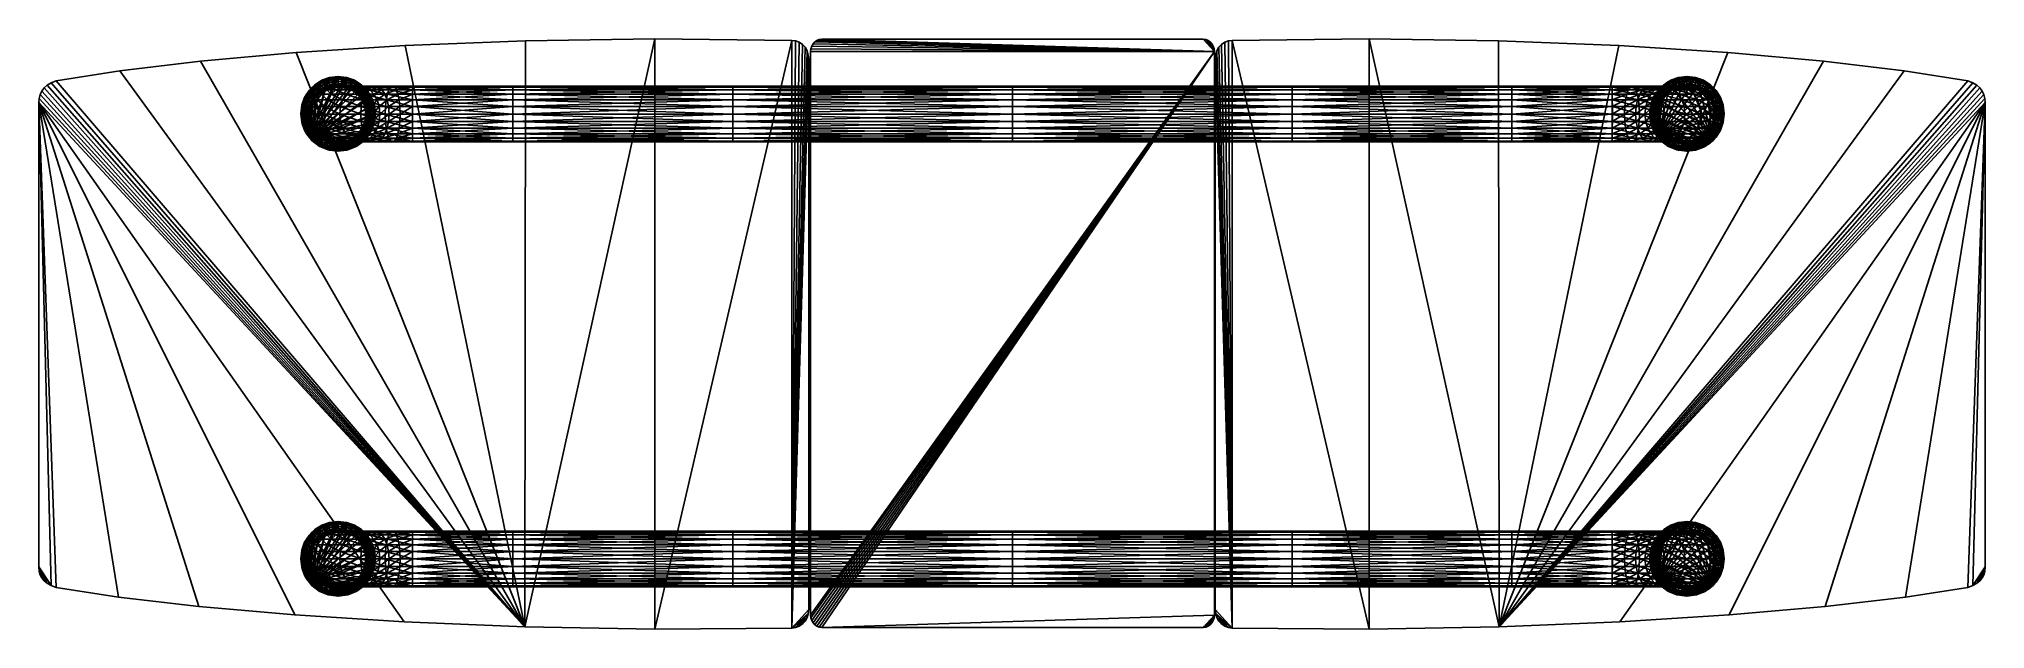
# Model space of a CAD drawing. Extents: x -116 to 511, y -90 to 100.
import ezdxf

# ---------------------------------------------------------------- set-up
doc = ezdxf.new("R2010")
doc.units = 0
doc.header["$MEASUREMENT"] = 0
for name, color, linetype in [('Circle03', 152, 'Continuous'), ('Circle04', 152, 'Continuous'), ('Circle05', 152, 'Continuous'), ('Circle06', 152, 'Continuous'), ('Loft01', 111, 'Continuous'), ('Loft02', 111, 'Continuous'), ('Rectangle01', 212, 'Continuous'), ('Rectangle02', 44, 'Continuous'), ('Rectangle03', 212, 'Continuous')]:
    doc.layers.add(name, color=color, linetype=linetype)

msp = doc.modelspace()

# ---------------------------------------------------------------- meshes
at = {"layer": 'Circle03', "color": 152}
mesh = msp.add_polyface(dxfattribs=at)
corners = [(-7.81, -66.94, -277.12), (-8.13, -64.19, -277.12), (-9.03, -61.67, -277.12), (-10.45, -59.44, -277.12), (-12.31, -57.58, -277.12), (-14.54, -56.16, -277.12), (-17.06, -55.26, -277.12), (-19.81, -54.94, -277.12), (-22.56, -55.26, -277.12), (-25.09, -56.16, -277.12), (-27.32, -57.58, -277.12), (-29.18, -59.44, -277.12), (-30.59, -61.67, -277.12), (-31.5, -64.19, -277.12), (-31.81, -66.94, -277.12), (-31.5, -69.69, -277.12), (-30.59, -72.22, -277.12), (-29.18, -74.45, -277.12), (-27.32, -76.31, -277.12), (-25.09, -77.72, -277.12), (-22.56, -78.63, -277.12), (-19.81, -78.94, -277.12), (-17.06, -78.63, -277.12), (-14.54, -77.72, -277.12), (-12.31, -76.31, -277.12), (-10.45, -74.45, -277.12), (-9.03, -72.22, -277.12), (-8.13, -69.69, -277.12), (-7.81, -66.94, -273.12), (-8.13, -64.19, -273.12), (-9.03, -61.67, -273.12), (-10.45, -59.44, -273.12), (-12.31, -57.58, -273.12), (-14.54, -56.16, -273.12), (-17.06, -55.26, -273.12), (-19.81, -54.94, -273.12), (-22.56, -55.26, -273.12), (-25.09, -56.16, -273.12), (-27.32, -57.58, -273.12), (-29.18, -59.44, -273.12), (-30.59, -61.67, -273.12), (-31.5, -64.19, -273.12), (-31.81, -66.94, -273.12), (-31.5, -69.69, -273.12), (-30.59, -72.22, -273.12), (-29.18, -74.45, -273.12), (-27.32, -76.31, -273.12), (-25.09, -77.72, -273.12), (-22.56, -78.63, -273.12), (-19.81, -78.94, -273.12), (-17.06, -78.63, -273.12), (-14.54, -77.72, -273.12), (-12.31, -76.31, -273.12), (-10.45, -74.45, -273.12), (-9.03, -72.22, -273.12), (-8.13, -69.69, -273.12)]
mesh.append_faces([[corners[k] for k in face] for face in [(19, 23, 20, 19), (18, 24, 19, 18), (17, 24, 18, 17)]], dxfattribs={"vtx0": -1, "vtx1": -1, "vtx3": -1, "color": 152})
mesh.append_faces([[corners[k] for k in face] for face in [(20, 23, 22, 20), (19, 24, 23, 19), (17, 25, 24, 17), (17, 26, 25, 17), (17, 27, 26, 17), (17, 0, 27, 17), (17, 1, 0, 17), (17, 2, 1, 17), (17, 3, 2, 17), (17, 4, 3, 17), (17, 5, 4, 17), (17, 6, 5, 17), (17, 7, 6, 17), (17, 8, 7, 17), (17, 9, 8, 17), (17, 10, 9, 17), (17, 11, 10, 17), (17, 12, 11, 17), (17, 13, 12, 17), (17, 14, 13, 17), (17, 15, 14, 17), (48, 50, 51, 48), (47, 51, 52, 47), (45, 52, 53, 45), (45, 53, 54, 45), (45, 54, 55, 45), (45, 55, 28, 45), (45, 28, 29, 45), (45, 29, 30, 45), (45, 30, 31, 45), (45, 31, 32, 45), (45, 32, 33, 45), (45, 33, 34, 45), (45, 34, 35, 45), (45, 35, 36, 45), (45, 36, 37, 45), (45, 37, 38, 45), (45, 38, 39, 45), (45, 39, 40, 45), (45, 40, 41, 45), (45, 41, 42, 45), (45, 42, 43, 45)]], dxfattribs={"vtx0": -1, "vtx2": -1, "vtx3": -1, "color": 152})
mesh.append_faces([[corners[k] for k in face] for face in [(0, 29, 28, 0), (1, 30, 29, 1), (2, 31, 30, 2), (3, 32, 31, 3), (4, 33, 32, 4), (5, 34, 33, 5), (6, 35, 34, 6), (7, 36, 35, 7), (8, 37, 36, 8), (9, 38, 37, 9), (10, 39, 38, 10), (11, 40, 39, 11), (12, 41, 40, 12), (13, 42, 41, 13), (14, 43, 42, 14), (15, 44, 43, 15), (16, 45, 44, 16), (17, 46, 45, 17), (18, 47, 46, 18), (19, 48, 47, 19), (20, 49, 48, 20), (21, 50, 49, 21), (22, 51, 50, 22), (23, 52, 51, 23), (24, 53, 52, 24), (25, 54, 53, 25), (26, 55, 54, 26), (27, 28, 55, 27), (20, 22, 21, 20), (45, 43, 44, 45)]], dxfattribs={"vtx0": -1, "vtx3": -1, "color": 152})
mesh.append_faces([[corners[k] for k in face] for face in [(47, 48, 51, 47), (46, 47, 52, 46), (45, 46, 52, 45)]], dxfattribs={"vtx1": -1, "vtx2": -1, "vtx3": -1, "color": 152})
mesh.append_faces([[corners[k] for k in face] for face in [(0, 1, 29, 0), (1, 2, 30, 1), (2, 3, 31, 2), (3, 4, 32, 3), (4, 5, 33, 4), (5, 6, 34, 5), (6, 7, 35, 6), (7, 8, 36, 7), (8, 9, 37, 8), (9, 10, 38, 9), (10, 11, 39, 10), (11, 12, 40, 11), (12, 13, 41, 12), (13, 14, 42, 13), (14, 15, 43, 14), (15, 16, 44, 15), (16, 17, 45, 16), (17, 18, 46, 17), (18, 19, 47, 18), (19, 20, 48, 19), (20, 21, 49, 20), (21, 22, 50, 21), (22, 23, 51, 22), (23, 24, 52, 23), (24, 25, 53, 24), (25, 26, 54, 25), (26, 27, 55, 26), (27, 0, 28, 27), (17, 16, 15, 17), (48, 49, 50, 48)]], dxfattribs={"vtx2": -1, "vtx3": -1, "color": 152})
at = {"layer": 'Circle04', "color": 152}
mesh = msp.add_polyface(dxfattribs=at)
corners = [(426.93, -66.94, -277.12), (426.61, -64.19, -277.12), (425.71, -61.67, -277.12), (424.29, -59.44, -277.12), (422.43, -57.58, -277.12), (420.2, -56.16, -277.12), (417.68, -55.26, -277.12), (414.93, -54.94, -277.12), (412.18, -55.26, -277.12), (409.65, -56.16, -277.12), (407.43, -57.58, -277.12), (405.57, -59.44, -277.12), (404.15, -61.67, -277.12), (403.25, -64.19, -277.12), (402.93, -66.94, -277.12), (403.25, -69.69, -277.12), (404.15, -72.22, -277.12), (405.57, -74.45, -277.12), (407.43, -76.31, -277.12), (409.65, -77.72, -277.12), (412.18, -78.63, -277.12), (414.93, -78.94, -277.12), (417.68, -78.63, -277.12), (420.2, -77.72, -277.12), (422.43, -76.31, -277.12), (424.29, -74.45, -277.12), (425.71, -72.22, -277.12), (426.61, -69.69, -277.12), (426.93, -66.94, -273.12), (426.61, -64.19, -273.12), (425.71, -61.67, -273.12), (424.29, -59.44, -273.12), (422.43, -57.58, -273.12), (420.2, -56.16, -273.12), (417.68, -55.26, -273.12), (414.93, -54.94, -273.12), (412.18, -55.26, -273.12), (409.65, -56.16, -273.12), (407.43, -57.58, -273.12), (405.57, -59.44, -273.12), (404.15, -61.67, -273.12), (403.25, -64.19, -273.12), (402.93, -66.94, -273.12), (403.25, -69.69, -273.12), (404.15, -72.22, -273.12), (405.57, -74.45, -273.12), (407.43, -76.31, -273.12), (409.65, -77.72, -273.12), (412.18, -78.63, -273.12), (414.93, -78.94, -273.12), (417.68, -78.63, -273.12), (420.2, -77.72, -273.12), (422.43, -76.31, -273.12), (424.29, -74.45, -273.12), (425.71, -72.22, -273.12), (426.61, -69.69, -273.12)]
mesh.append_faces([[corners[k] for k in face] for face in [(19, 23, 20, 19), (18, 24, 19, 18), (17, 24, 18, 17)]], dxfattribs={"vtx0": -1, "vtx1": -1, "vtx3": -1, "color": 152})
mesh.append_faces([[corners[k] for k in face] for face in [(20, 23, 22, 20), (19, 24, 23, 19), (17, 25, 24, 17), (17, 26, 25, 17), (17, 27, 26, 17), (17, 0, 27, 17), (17, 1, 0, 17), (17, 2, 1, 17), (17, 3, 2, 17), (17, 4, 3, 17), (17, 5, 4, 17), (17, 6, 5, 17), (17, 7, 6, 17), (17, 8, 7, 17), (17, 9, 8, 17), (17, 10, 9, 17), (17, 11, 10, 17), (17, 12, 11, 17), (17, 13, 12, 17), (17, 14, 13, 17), (17, 15, 14, 17), (48, 50, 51, 48), (47, 51, 52, 47), (45, 52, 53, 45), (45, 53, 54, 45), (45, 54, 55, 45), (45, 55, 28, 45), (45, 28, 29, 45), (45, 29, 30, 45), (45, 30, 31, 45), (45, 31, 32, 45), (45, 32, 33, 45), (45, 33, 34, 45), (45, 34, 35, 45), (45, 35, 36, 45), (45, 36, 37, 45), (45, 37, 38, 45), (45, 38, 39, 45), (45, 39, 40, 45), (45, 40, 41, 45), (45, 41, 42, 45), (45, 42, 43, 45)]], dxfattribs={"vtx0": -1, "vtx2": -1, "vtx3": -1, "color": 152})
mesh.append_faces([[corners[k] for k in face] for face in [(0, 29, 28, 0), (1, 30, 29, 1), (2, 31, 30, 2), (3, 32, 31, 3), (4, 33, 32, 4), (5, 34, 33, 5), (6, 35, 34, 6), (7, 36, 35, 7), (8, 37, 36, 8), (9, 38, 37, 9), (10, 39, 38, 10), (11, 40, 39, 11), (12, 41, 40, 12), (13, 42, 41, 13), (14, 43, 42, 14), (15, 44, 43, 15), (16, 45, 44, 16), (17, 46, 45, 17), (18, 47, 46, 18), (19, 48, 47, 19), (20, 49, 48, 20), (21, 50, 49, 21), (22, 51, 50, 22), (23, 52, 51, 23), (24, 53, 52, 24), (25, 54, 53, 25), (26, 55, 54, 26), (27, 28, 55, 27), (20, 22, 21, 20), (45, 43, 44, 45)]], dxfattribs={"vtx0": -1, "vtx3": -1, "color": 152})
mesh.append_faces([[corners[k] for k in face] for face in [(47, 48, 51, 47), (46, 47, 52, 46), (45, 46, 52, 45)]], dxfattribs={"vtx1": -1, "vtx2": -1, "vtx3": -1, "color": 152})
mesh.append_faces([[corners[k] for k in face] for face in [(0, 1, 29, 0), (1, 2, 30, 1), (2, 3, 31, 2), (3, 4, 32, 3), (4, 5, 33, 4), (5, 6, 34, 5), (6, 7, 35, 6), (7, 8, 36, 7), (8, 9, 37, 8), (9, 10, 38, 9), (10, 11, 39, 10), (11, 12, 40, 11), (12, 13, 41, 12), (13, 14, 42, 13), (14, 15, 43, 14), (15, 16, 44, 15), (16, 17, 45, 16), (17, 18, 46, 17), (18, 19, 47, 18), (19, 20, 48, 19), (20, 21, 49, 20), (21, 22, 50, 21), (22, 23, 51, 22), (23, 24, 52, 23), (24, 25, 53, 24), (25, 26, 54, 25), (26, 27, 55, 26), (27, 0, 28, 27), (17, 16, 15, 17), (48, 49, 50, 48)]], dxfattribs={"vtx2": -1, "vtx3": -1, "color": 152})
at = {"layer": 'Circle05', "color": 152}
mesh = msp.add_polyface(dxfattribs=at)
corners = [(426.93, 76.36, -277.12), (426.61, 79.11, -277.12), (425.71, 81.63, -277.12), (424.29, 83.86, -277.12), (422.43, 85.72, -277.12), (420.2, 87.14, -277.12), (417.68, 88.04, -277.12), (414.93, 88.36, -277.12), (412.18, 88.04, -277.12), (409.65, 87.14, -277.12), (407.43, 85.72, -277.12), (405.57, 83.86, -277.12), (404.15, 81.63, -277.12), (403.25, 79.11, -277.12), (402.93, 76.36, -277.12), (403.25, 73.61, -277.12), (404.15, 71.08, -277.12), (405.57, 68.86, -277.12), (407.43, 67, -277.12), (409.65, 65.58, -277.12), (412.18, 64.68, -277.12), (414.93, 64.36, -277.12), (417.68, 64.68, -277.12), (420.2, 65.58, -277.12), (422.43, 67, -277.12), (424.29, 68.86, -277.12), (425.71, 71.08, -277.12), (426.61, 73.61, -277.12), (426.93, 76.36, -273.12), (426.61, 79.11, -273.12), (425.71, 81.63, -273.12), (424.29, 83.86, -273.12), (422.43, 85.72, -273.12), (420.2, 87.14, -273.12), (417.68, 88.04, -273.12), (414.93, 88.36, -273.12), (412.18, 88.04, -273.12), (409.65, 87.14, -273.12), (407.43, 85.72, -273.12), (405.57, 83.86, -273.12), (404.15, 81.63, -273.12), (403.25, 79.11, -273.12), (402.93, 76.36, -273.12), (403.25, 73.61, -273.12), (404.15, 71.08, -273.12), (405.57, 68.86, -273.12), (407.43, 67, -273.12), (409.65, 65.58, -273.12), (412.18, 64.68, -273.12), (414.93, 64.36, -273.12), (417.68, 64.68, -273.12), (420.2, 65.58, -273.12), (422.43, 67, -273.12), (424.29, 68.86, -273.12), (425.71, 71.08, -273.12), (426.61, 73.61, -273.12)]
mesh.append_faces([[corners[k] for k in face] for face in [(19, 23, 20, 19), (18, 24, 19, 18), (17, 24, 18, 17)]], dxfattribs={"vtx0": -1, "vtx1": -1, "vtx3": -1, "color": 152})
mesh.append_faces([[corners[k] for k in face] for face in [(20, 23, 22, 20), (19, 24, 23, 19), (17, 25, 24, 17), (17, 26, 25, 17), (17, 27, 26, 17), (17, 0, 27, 17), (17, 1, 0, 17), (17, 2, 1, 17), (17, 3, 2, 17), (17, 4, 3, 17), (17, 5, 4, 17), (17, 6, 5, 17), (17, 7, 6, 17), (17, 8, 7, 17), (17, 9, 8, 17), (17, 10, 9, 17), (17, 11, 10, 17), (17, 12, 11, 17), (17, 13, 12, 17), (17, 14, 13, 17), (17, 15, 14, 17), (48, 50, 51, 48), (47, 51, 52, 47), (45, 52, 53, 45), (45, 53, 54, 45), (45, 54, 55, 45), (45, 55, 28, 45), (45, 28, 29, 45), (45, 29, 30, 45), (45, 30, 31, 45), (45, 31, 32, 45), (45, 32, 33, 45), (45, 33, 34, 45), (45, 34, 35, 45), (45, 35, 36, 45), (45, 36, 37, 45), (45, 37, 38, 45), (45, 38, 39, 45), (45, 39, 40, 45), (45, 40, 41, 45), (45, 41, 42, 45), (45, 42, 43, 45)]], dxfattribs={"vtx0": -1, "vtx2": -1, "vtx3": -1, "color": 152})
mesh.append_faces([[corners[k] for k in face] for face in [(0, 29, 28, 0), (1, 30, 29, 1), (2, 31, 30, 2), (3, 32, 31, 3), (4, 33, 32, 4), (5, 34, 33, 5), (6, 35, 34, 6), (7, 36, 35, 7), (8, 37, 36, 8), (9, 38, 37, 9), (10, 39, 38, 10), (11, 40, 39, 11), (12, 41, 40, 12), (13, 42, 41, 13), (14, 43, 42, 14), (15, 44, 43, 15), (16, 45, 44, 16), (17, 46, 45, 17), (18, 47, 46, 18), (19, 48, 47, 19), (20, 49, 48, 20), (21, 50, 49, 21), (22, 51, 50, 22), (23, 52, 51, 23), (24, 53, 52, 24), (25, 54, 53, 25), (26, 55, 54, 26), (27, 28, 55, 27), (20, 22, 21, 20), (45, 43, 44, 45)]], dxfattribs={"vtx0": -1, "vtx3": -1, "color": 152})
mesh.append_faces([[corners[k] for k in face] for face in [(47, 48, 51, 47), (46, 47, 52, 46), (45, 46, 52, 45)]], dxfattribs={"vtx1": -1, "vtx2": -1, "vtx3": -1, "color": 152})
mesh.append_faces([[corners[k] for k in face] for face in [(0, 1, 29, 0), (1, 2, 30, 1), (2, 3, 31, 2), (3, 4, 32, 3), (4, 5, 33, 4), (5, 6, 34, 5), (6, 7, 35, 6), (7, 8, 36, 7), (8, 9, 37, 8), (9, 10, 38, 9), (10, 11, 39, 10), (11, 12, 40, 11), (12, 13, 41, 12), (13, 14, 42, 13), (14, 15, 43, 14), (15, 16, 44, 15), (16, 17, 45, 16), (17, 18, 46, 17), (18, 19, 47, 18), (19, 20, 48, 19), (20, 21, 49, 20), (21, 22, 50, 21), (22, 23, 51, 22), (23, 24, 52, 23), (24, 25, 53, 24), (25, 26, 54, 25), (26, 27, 55, 26), (27, 0, 28, 27), (17, 16, 15, 17), (48, 49, 50, 48)]], dxfattribs={"vtx2": -1, "vtx3": -1, "color": 152})
at = {"layer": 'Circle06', "color": 152}
mesh = msp.add_polyface(dxfattribs=at)
corners = [(-7.81, 76.36, -277.12), (-8.13, 79.11, -277.12), (-9.03, 81.63, -277.12), (-10.45, 83.86, -277.12), (-12.31, 85.72, -277.12), (-14.54, 87.14, -277.12), (-17.06, 88.04, -277.12), (-19.81, 88.36, -277.12), (-22.56, 88.04, -277.12), (-25.09, 87.14, -277.12), (-27.32, 85.72, -277.12), (-29.18, 83.86, -277.12), (-30.59, 81.63, -277.12), (-31.5, 79.11, -277.12), (-31.81, 76.36, -277.12), (-31.5, 73.61, -277.12), (-30.59, 71.08, -277.12), (-29.18, 68.86, -277.12), (-27.32, 67, -277.12), (-25.09, 65.58, -277.12), (-22.56, 64.68, -277.12), (-19.81, 64.36, -277.12), (-17.06, 64.68, -277.12), (-14.54, 65.58, -277.12), (-12.31, 67, -277.12), (-10.45, 68.86, -277.12), (-9.03, 71.08, -277.12), (-8.13, 73.61, -277.12), (-7.81, 76.36, -273.12), (-8.13, 79.11, -273.12), (-9.03, 81.63, -273.12), (-10.45, 83.86, -273.12), (-12.31, 85.72, -273.12), (-14.54, 87.14, -273.12), (-17.06, 88.04, -273.12), (-19.81, 88.36, -273.12), (-22.56, 88.04, -273.12), (-25.09, 87.14, -273.12), (-27.32, 85.72, -273.12), (-29.18, 83.86, -273.12), (-30.59, 81.63, -273.12), (-31.5, 79.11, -273.12), (-31.81, 76.36, -273.12), (-31.5, 73.61, -273.12), (-30.59, 71.08, -273.12), (-29.18, 68.86, -273.12), (-27.32, 67, -273.12), (-25.09, 65.58, -273.12), (-22.56, 64.68, -273.12), (-19.81, 64.36, -273.12), (-17.06, 64.68, -273.12), (-14.54, 65.58, -273.12), (-12.31, 67, -273.12), (-10.45, 68.86, -273.12), (-9.03, 71.08, -273.12), (-8.13, 73.61, -273.12)]
mesh.append_faces([[corners[k] for k in face] for face in [(19, 23, 20, 19), (18, 24, 19, 18), (17, 24, 18, 17)]], dxfattribs={"vtx0": -1, "vtx1": -1, "vtx3": -1, "color": 152})
mesh.append_faces([[corners[k] for k in face] for face in [(20, 23, 22, 20), (19, 24, 23, 19), (17, 25, 24, 17), (17, 26, 25, 17), (17, 27, 26, 17), (17, 0, 27, 17), (17, 1, 0, 17), (17, 2, 1, 17), (17, 3, 2, 17), (17, 4, 3, 17), (17, 5, 4, 17), (17, 6, 5, 17), (17, 7, 6, 17), (17, 8, 7, 17), (17, 9, 8, 17), (17, 10, 9, 17), (17, 11, 10, 17), (17, 12, 11, 17), (17, 13, 12, 17), (17, 14, 13, 17), (17, 15, 14, 17), (48, 50, 51, 48), (47, 51, 52, 47), (45, 52, 53, 45), (45, 53, 54, 45), (45, 54, 55, 45), (45, 55, 28, 45), (45, 28, 29, 45), (45, 29, 30, 45), (45, 30, 31, 45), (45, 31, 32, 45), (45, 32, 33, 45), (45, 33, 34, 45), (45, 34, 35, 45), (45, 35, 36, 45), (45, 36, 37, 45), (45, 37, 38, 45), (45, 38, 39, 45), (45, 39, 40, 45), (45, 40, 41, 45), (45, 41, 42, 45), (45, 42, 43, 45)]], dxfattribs={"vtx0": -1, "vtx2": -1, "vtx3": -1, "color": 152})
mesh.append_faces([[corners[k] for k in face] for face in [(0, 29, 28, 0), (1, 30, 29, 1), (2, 31, 30, 2), (3, 32, 31, 3), (4, 33, 32, 4), (5, 34, 33, 5), (6, 35, 34, 6), (7, 36, 35, 7), (8, 37, 36, 8), (9, 38, 37, 9), (10, 39, 38, 10), (11, 40, 39, 11), (12, 41, 40, 12), (13, 42, 41, 13), (14, 43, 42, 14), (15, 44, 43, 15), (16, 45, 44, 16), (17, 46, 45, 17), (18, 47, 46, 18), (19, 48, 47, 19), (20, 49, 48, 20), (21, 50, 49, 21), (22, 51, 50, 22), (23, 52, 51, 23), (24, 53, 52, 24), (25, 54, 53, 25), (26, 55, 54, 26), (27, 28, 55, 27), (20, 22, 21, 20), (45, 43, 44, 45)]], dxfattribs={"vtx0": -1, "vtx3": -1, "color": 152})
mesh.append_faces([[corners[k] for k in face] for face in [(47, 48, 51, 47), (46, 47, 52, 46), (45, 46, 52, 45)]], dxfattribs={"vtx1": -1, "vtx2": -1, "vtx3": -1, "color": 152})
mesh.append_faces([[corners[k] for k in face] for face in [(0, 1, 29, 0), (1, 2, 30, 1), (2, 3, 31, 2), (3, 4, 32, 3), (4, 5, 33, 4), (5, 6, 34, 5), (6, 7, 35, 6), (7, 8, 36, 7), (8, 9, 37, 8), (9, 10, 38, 9), (10, 11, 39, 10), (11, 12, 40, 11), (12, 13, 41, 12), (13, 14, 42, 13), (14, 15, 43, 14), (15, 16, 44, 15), (16, 17, 45, 16), (17, 18, 46, 17), (18, 19, 47, 18), (19, 20, 48, 19), (20, 21, 49, 20), (21, 22, 50, 21), (22, 23, 51, 22), (23, 24, 52, 23), (24, 25, 53, 24), (25, 26, 54, 25), (26, 27, 55, 26), (27, 0, 28, 27), (17, 16, 15, 17), (48, 49, 50, 48)]], dxfattribs={"vtx2": -1, "vtx3": -1, "color": 152})
at = {"layer": 'Loft01', "color": 111}
mesh = msp.add_polyface(dxfattribs=at)
corners = [(-26.53, -62.5, -24.98), (-25.16, -60.68, -25.36), (-26.21, -60.68, -33.42), (-27.62, -62.5, -33.41), (-26.2, -60.68, -37.06), (-27.6, -62.5, -37.06), (-26.2, -60.68, -44.13), (-27.6, -62.5, -44.13), (-26.2, -60.68, -54.2), (-27.6, -62.5, -54.2), (-26.2, -60.68, -66.85), (-27.6, -62.5, -66.85), (-27.6, -62.5, -98.14), (-26.2, -60.68, -98.14), (-26.35, -60.52, -135.32), (-27.8, -62.39, -135.32), (-26.75, -60.13, -174.15), (-28.28, -62.11, -174.15), (-24.77, -58.6, -174.15), (-27.26, -59.62, -210.94), (-28.9, -61.75, -210.94), (-25.13, -57.98, -210.94), (-27.77, -59.11, -242.03), (-29.52, -61.38, -242.03), (-25.5, -57.35, -242.03), (-28.16, -58.72, -263.71), (-30, -61.1, -263.71), (-25.78, -56.87, -263.71), (-28.32, -58.56, -272.33), (-30.19, -60.99, -272.33), (-25.89, -56.68, -272.33), (-23.02, -55.47, -272.33), (-28.32, -75.53, -272.33)]
mesh.append_faces([[corners[k] for k in face] for face in [(30, 31, 32, 30)]], dxfattribs={"vtx1": -1, "vtx2": -1, "vtx3": -1, "color": 111})
mesh.append_faces([[corners[k] for k in face] for face in [(0, 1, 2, 0), (2, 3, 0, 2), (3, 2, 4, 3), (4, 5, 3, 4), (5, 4, 6, 5), (6, 7, 5, 6), (7, 6, 8, 7), (8, 9, 7, 8), (9, 8, 10, 9), (10, 11, 9, 10), (12, 13, 14, 12), (14, 15, 12, 14), (15, 14, 16, 15), (16, 17, 15, 16), (18, 16, 14, 18), (17, 16, 19, 17), (19, 20, 17, 19), (16, 18, 21, 16), (21, 19, 16, 21), (20, 19, 22, 20), (22, 23, 20, 22), (19, 21, 24, 19), (24, 22, 19, 24), (23, 22, 25, 23), (25, 26, 23, 25), (22, 24, 27, 22), (27, 25, 22, 27), (26, 25, 28, 26), (28, 29, 26, 28), (25, 27, 30, 25), (30, 28, 25, 30)]], dxfattribs={"vtx2": -1, "vtx3": -1, "color": 111})
mesh = msp.add_polyface(dxfattribs=at)
corners = [(-23.31, -62.5, -17.37), (-22.09, -60.68, -18.09), (-25.16, -60.68, -25.36), (-26.53, -62.5, -24.98), (-23.39, -59.27, -25.85), (-24.38, -59.27, -33.42), (-26.21, -60.68, -33.42), (-24.37, -59.27, -37.06), (-26.2, -60.68, -37.06), (-24.37, -59.27, -44.13), (-26.2, -60.68, -44.13), (-24.37, -59.27, -54.2), (-26.2, -60.68, -54.2), (-24.37, -59.27, -66.85), (-26.2, -60.68, -66.85), (-24.37, -59.27, -81.64), (-26.2, -60.68, -81.64), (-24.37, -59.27, -98.14), (-26.2, -60.68, -98.14), (-24.49, -59.08, -135.32), (-26.35, -60.52, -135.32), (-22.22, -58.36, -98.14), (-22.28, -58.15, -135.32), (-24.77, -58.6, -174.15), (-22.43, -57.61, -174.15), (-22.62, -56.92, -210.94), (-25.13, -57.98, -210.94), (-22.81, -56.22, -242.03), (-25.5, -57.35, -242.03), (-22.96, -55.69, -263.71), (-25.78, -56.87, -263.71), (-23.02, -55.47, -272.33), (-25.89, -56.68, -272.33), (-19.83, -55.04, -272.33), (-28.32, -75.53, -272.33)]
mesh.append_faces([[corners[k] for k in face] for face in [(31, 33, 34, 31)]], dxfattribs={"vtx1": -1, "vtx2": -1, "vtx3": -1, "color": 111})
mesh.append_faces([[corners[k] for k in face] for face in [(0, 1, 2, 0), (2, 3, 0, 2), (4, 2, 1, 4), (2, 4, 5, 2), (5, 6, 2, 5), (6, 5, 7, 6), (7, 8, 6, 7), (8, 7, 9, 8), (9, 10, 8, 9), (10, 9, 11, 10), (11, 12, 10, 11), (12, 11, 13, 12), (13, 14, 12, 13), (14, 13, 15, 14), (15, 16, 14, 15), (16, 15, 17, 16), (17, 18, 16, 17), (18, 17, 19, 18), (19, 20, 18, 19), (17, 21, 22, 17), (22, 19, 17, 22), (20, 19, 23, 20), (19, 22, 24, 19), (24, 23, 19, 24), (23, 24, 25, 23), (25, 26, 23, 25), (26, 25, 27, 26), (27, 28, 26, 27), (28, 27, 29, 28), (29, 30, 28, 29), (30, 29, 31, 30), (31, 32, 30, 31)]], dxfattribs={"vtx2": -1, "vtx3": -1, "color": 111})
mesh = msp.add_polyface(dxfattribs=at)
corners = [(-18.99, -64.65, -10.29), (-19.22, -67.04, -10.06), (-12.53, -67.04, -4.89), (-18.34, -62.5, -10.93), (-12.37, -64.65, -5.17), (-17.33, -60.68, -11.94), (-11.9, -62.5, -5.96), (-16.04, -59.27, -13.24), (-11.19, -60.68, -7.18), (-24.1, -64.65, -16.91), (-24.38, -67.04, -16.74), (-23.31, -62.5, -17.37), (-22.09, -60.68, -18.09), (-20.5, -59.27, -19.02), (-14.5, -58.36, -14.77), (-18.63, -58.36, -20.11), (-23.39, -59.27, -25.85), (-21.3, -58.36, -26.42), (-14.56, -59.27, -28.28), (-16.65, -58.36, -27.71), (-14.47, -58.36, -22.55), (-22.23, -58.36, -33.43), (-24.38, -59.27, -33.42), (-15.28, -59.27, -33.46), (-17.44, -58.36, -33.45), (-22.22, -58.36, -37.06), (-24.37, -59.27, -37.06), (-15.29, -59.27, -37.06), (-17.44, -58.36, -37.06), (-22.22, -58.36, -44.13), (-24.37, -59.27, -44.13), (-15.29, -59.27, -44.13), (-17.44, -58.36, -44.13), (-13.47, -60.68, -37.06), (-13.47, -60.68, -44.13), (-22.22, -58.36, -54.2), (-24.37, -59.27, -54.2), (-15.29, -59.27, -54.2), (-17.44, -58.36, -54.2), (-13.47, -60.68, -54.2), (-22.22, -58.36, -66.85), (-24.37, -59.27, -66.85), (-15.29, -59.27, -66.85), (-17.44, -58.36, -66.85), (-13.47, -60.68, -66.85), (-22.22, -58.36, -81.64), (-24.37, -59.27, -81.64), (-15.29, -59.27, -81.64), (-17.44, -58.36, -81.64), (-13.47, -60.68, -81.64), (-22.22, -58.36, -98.14), (-24.37, -59.27, -98.14), (-19.83, -58.04, -81.64), (-19.83, -58.04, -98.14), (-15.29, -59.27, -98.14), (-17.44, -58.36, -98.14), (-13.47, -60.68, -98.14), (-15.18, -59.08, -135.32), (-17.38, -58.15, -135.32), (-14.9, -58.6, -174.15), (-17.24, -57.61, -174.15), (-11.35, -58.56, -272.33), (-9.47, -60.99, -272.33), (-28.32, -75.53, -272.33), (-13.78, -56.68, -272.33), (-16.65, -55.47, -272.33), (-19.83, -55.04, -272.33)]
mesh.append_faces([[corners[k] for k in face] for face in [(61, 62, 63, 61), (64, 61, 63, 64), (65, 64, 63, 65), (66, 65, 63, 66)]], dxfattribs={"vtx1": -1, "vtx2": -1, "vtx3": -1, "color": 111})
mesh.append_faces([[corners[k] for k in face] for face in [(0, 1, 2, 0), (3, 0, 4, 3), (5, 3, 6, 5), (7, 5, 8, 7), (1, 0, 9, 1), (9, 10, 1, 9), (0, 3, 11, 0), (11, 9, 0, 11), (3, 5, 12, 3), (12, 11, 3, 12), (5, 7, 13, 5), (13, 12, 5, 13), (7, 14, 15, 7), (15, 13, 7, 15), (12, 13, 16, 12), (13, 15, 17, 13), (17, 16, 13, 17), (18, 19, 20, 18), (16, 17, 21, 16), (21, 22, 16, 21), (19, 18, 23, 19), (23, 24, 19, 23), (22, 21, 25, 22), (25, 26, 22, 25), (24, 23, 27, 24), (27, 28, 24, 27), (26, 25, 29, 26), (29, 30, 26, 29), (28, 27, 31, 28), (31, 32, 28, 31), (27, 33, 34, 27), (30, 29, 35, 30), (35, 36, 30, 35), (32, 31, 37, 32), (37, 38, 32, 37), (39, 37, 31, 39), (36, 35, 40, 36), (40, 41, 36, 40), (38, 37, 42, 38), (42, 43, 38, 42), (37, 39, 44, 37), (44, 42, 37, 44), (41, 40, 45, 41), (45, 46, 41, 45), (43, 42, 47, 43), (47, 48, 43, 47), (42, 44, 49, 42), (49, 47, 42, 49), (46, 45, 50, 46), (50, 51, 46, 50), (45, 52, 53, 45), (53, 50, 45, 53), (48, 47, 54, 48), (54, 55, 48, 54), (47, 49, 56, 47), (56, 54, 47, 56), (55, 54, 57, 55), (57, 58, 55, 57), (58, 57, 59, 58), (59, 60, 58, 59)]], dxfattribs={"vtx2": -1, "vtx3": -1, "color": 111})
mesh = msp.add_polyface(dxfattribs=at)
corners = [(-18.98, -58.04, -27.06), (-21.3, -58.36, -26.42), (-18.63, -58.36, -20.11), (-19.83, -58.04, -33.44), (-22.23, -58.36, -33.43), (-19.83, -58.04, -37.06), (-22.22, -58.36, -37.06), (-17.44, -58.36, -37.06), (-19.83, -58.04, -44.13), (-22.22, -58.36, -44.13), (-17.44, -58.36, -44.13), (-19.83, -58.04, -54.2), (-22.22, -58.36, -54.2), (-19.83, -58.04, -66.85), (-22.22, -58.36, -66.85), (-17.44, -58.36, -54.2), (-17.44, -58.36, -66.85), (-19.83, -58.04, -81.64), (-22.22, -58.36, -81.64), (-17.44, -58.36, -81.64), (-17.44, -58.36, -98.14), (-19.83, -58.04, -98.14), (-22.22, -58.36, -98.14), (-19.83, -57.82, -135.32), (-22.28, -58.15, -135.32), (-19.83, -57.26, -174.15), (-22.43, -57.61, -174.15), (-19.83, -56.54, -210.95), (-22.62, -56.92, -210.94), (-19.83, -55.82, -242.03), (-22.81, -56.22, -242.03), (-19.83, -55.26, -263.71), (-22.96, -55.69, -263.71), (-19.83, -55.04, -272.33), (-23.02, -55.47, -272.33)]
mesh.append_faces([[corners[k] for k in face] for face in [(0, 1, 2, 0), (1, 0, 3, 1), (3, 4, 1, 3), (4, 3, 5, 4), (5, 6, 4, 5), (7, 5, 3, 7), (6, 5, 8, 6), (8, 9, 6, 8), (5, 7, 10, 5), (9, 8, 11, 9), (11, 12, 9, 11), (12, 11, 13, 12), (13, 14, 12, 13), (11, 15, 16, 11), (16, 13, 11, 16), (14, 13, 17, 14), (17, 18, 14, 17), (13, 16, 19, 13), (19, 17, 13, 19), (20, 21, 17, 20), (22, 21, 23, 22), (23, 24, 22, 23), (24, 23, 25, 24), (25, 26, 24, 25), (26, 25, 27, 26), (27, 28, 26, 27), (28, 27, 29, 28), (29, 30, 28, 29), (30, 29, 31, 30), (31, 32, 30, 31), (32, 31, 33, 32), (33, 34, 32, 33)]], dxfattribs={"vtx2": -1, "vtx3": -1, "color": 111})
mesh = msp.add_polyface(dxfattribs=at)
corners = [(-14.5, -58.36, -14.77), (-12.8, -58.04, -16.47), (-16.55, -58.04, -21.33), (-18.63, -58.36, -20.11), (-14.47, -58.36, -22.55), (-18.98, -58.04, -27.06), (-16.65, -58.36, -27.71), (-17.44, -58.36, -33.45), (-19.83, -58.04, -33.44), (-17.44, -58.36, -37.06), (-17.44, -58.36, -44.13), (-19.83, -58.04, -44.13), (-19.83, -58.04, -37.06), (-17.44, -58.36, -54.2), (-19.83, -58.04, -54.2), (-19.83, -58.04, -81.64), (-17.44, -58.36, -81.64), (-17.44, -58.36, -98.14), (-19.83, -58.04, -98.14), (-17.38, -58.15, -135.32), (-19.83, -57.82, -135.32), (-17.24, -57.61, -174.15), (-19.83, -57.26, -174.15), (-17.04, -56.92, -210.95), (-19.83, -56.54, -210.95), (-14.9, -58.6, -174.15), (-14.54, -57.98, -210.95), (-16.85, -56.22, -242.03), (-19.83, -55.82, -242.03), (-14.17, -57.35, -242.03), (-16.7, -55.69, -263.72), (-19.83, -55.26, -263.71), (-13.89, -56.87, -263.72), (-16.65, -55.47, -272.33), (-19.83, -55.04, -272.33), (-13.78, -56.68, -272.33)]
mesh.append_faces([[corners[k] for k in face] for face in [(0, 1, 2, 0), (2, 3, 0, 2), (4, 2, 1, 4), (3, 2, 5, 3), (2, 4, 6, 2), (6, 5, 2, 6), (5, 6, 7, 5), (7, 8, 5, 7), (8, 7, 9, 8), (10, 11, 12, 10), (11, 10, 13, 11), (13, 14, 11, 13), (15, 16, 17, 15), (18, 17, 19, 18), (19, 20, 18, 19), (20, 19, 21, 20), (21, 22, 20, 21), (22, 21, 23, 22), (23, 24, 22, 23), (21, 25, 26, 21), (26, 23, 21, 26), (24, 23, 27, 24), (27, 28, 24, 27), (23, 26, 29, 23), (29, 27, 23, 29), (28, 27, 30, 28), (30, 31, 28, 30), (27, 29, 32, 27), (32, 30, 27, 32), (31, 30, 33, 31), (33, 34, 31, 33), (30, 32, 35, 30), (35, 33, 30, 35)]], dxfattribs={"vtx2": -1, "vtx3": -1, "color": 111})
mesh = msp.add_polyface(dxfattribs=at)
corners = [(412.23, -57.61, -178.49), (409.89, -58.6, -178.49), (410.17, -59.08, -139.67), (412.37, -58.15, -139.67), (410.28, -59.27, -102.2), (412.43, -58.36, -102.2), (417.21, -58.36, -84.7), (419.36, -59.27, -84.7), (419.36, -59.27, -102.2), (417.21, -58.36, -102.2), (414.82, -58.04, -102.2), (414.82, -58.04, -84.7), (410.27, -59.27, -84.7), (412.42, -58.36, -84.7), (408.45, -60.68, -102.2), (408.45, -60.68, -84.7), (417.21, -58.36, -68.98), (419.35, -59.27, -68.98), (410.27, -59.27, -68.98), (412.42, -58.36, -68.98), (408.45, -60.68, -68.98), (417.2, -58.36, -55.51), (419.35, -59.27, -55.51), (410.27, -59.27, -55.51), (412.42, -58.36, -55.51), (408.45, -60.68, -55.51), (417.2, -58.36, -44.78), (419.35, -59.27, -44.78), (410.27, -59.27, -44.78), (412.42, -58.36, -44.78), (408.45, -60.68, -44.78), (417.2, -58.36, -37.26), (419.35, -59.27, -37.26), (410.27, -59.27, -37.26), (412.42, -58.36, -37.26), (408.45, -60.68, -37.26), (417.21, -58.36, -33.43), (419.36, -59.27, -33.42), (410.26, -59.27, -33.46), (412.42, -58.36, -33.45), (416.28, -58.36, -26.42), (418.37, -59.27, -25.85), (409.54, -59.27, -28.28), (411.63, -58.36, -27.7), (415.48, -59.27, -19.02), (417.07, -60.68, -18.09), (420.14, -60.68, -25.36), (413.61, -58.36, -20.11), (407.58, -59.27, -23.65), (419.36, -67.04, -16.74), (419.08, -64.65, -16.91), (413.96, -64.65, -10.29), (414.19, -67.04, -10.06), (418.29, -62.5, -17.37), (413.32, -62.5, -10.94), (412.31, -60.68, -11.94), (411.01, -59.27, -13.24), (409.48, -58.36, -14.77), (407.35, -64.65, -5.17), (406.88, -62.5, -5.96), (406.16, -60.68, -7.19), (405.24, -59.27, -8.77), (406.35, -58.56, -275.89), (423.32, -75.53, -275.89), (404.47, -60.99, -275.89), (408.78, -56.68, -275.89), (411.64, -55.47, -275.89), (414.83, -55.04, -275.89)]
mesh.append_faces([[corners[k] for k in face] for face in [(62, 63, 64, 62), (65, 63, 62, 65), (66, 63, 65, 66), (67, 63, 66, 67)]], dxfattribs={"vtx0": -1, "vtx1": -1, "vtx3": -1, "color": 111})
mesh.append_faces([[corners[k] for k in face] for face in [(0, 1, 2, 0), (2, 3, 0, 2), (3, 2, 4, 3), (4, 5, 3, 4), (6, 7, 8, 6), (9, 10, 11, 9), (11, 6, 9, 11), (5, 4, 12, 5), (12, 13, 5, 12), (4, 14, 15, 4), (15, 12, 4, 15), (7, 6, 16, 7), (16, 17, 7, 16), (13, 12, 18, 13), (18, 19, 13, 18), (12, 15, 20, 12), (20, 18, 12, 20), (17, 16, 21, 17), (21, 22, 17, 21), (19, 18, 23, 19), (23, 24, 19, 23), (18, 20, 25, 18), (25, 23, 18, 25), (22, 21, 26, 22), (26, 27, 22, 26), (24, 23, 28, 24), (28, 29, 24, 28), (23, 25, 30, 23), (30, 28, 23, 30), (27, 26, 31, 27), (31, 32, 27, 31), (29, 28, 33, 29), (33, 34, 29, 33), (28, 30, 35, 28), (32, 31, 36, 32), (36, 37, 32, 36), (34, 33, 38, 34), (38, 39, 34, 38), (37, 36, 40, 37), (40, 41, 37, 40), (39, 38, 42, 39), (42, 43, 39, 42), (44, 45, 46, 44), (41, 40, 47, 41), (47, 44, 41, 47), (43, 42, 48, 43), (49, 50, 51, 49), (51, 52, 49, 51), (50, 53, 54, 50), (54, 51, 50, 54), (53, 45, 55, 53), (55, 54, 53, 55), (45, 44, 56, 45), (56, 55, 45, 56), (44, 47, 57, 44), (57, 56, 44, 57), (52, 51, 58, 52), (51, 54, 59, 51), (54, 55, 60, 54), (55, 56, 61, 55)]], dxfattribs={"vtx2": -1, "vtx3": -1, "color": 111})
mesh = msp.add_polyface(dxfattribs=at)
corners = [(414.83, -55.04, -275.89), (411.64, -55.47, -275.89), (411.7, -55.69, -267.38), (414.83, -55.26, -267.38), (408.78, -56.68, -275.89), (408.89, -56.87, -267.38), (411.85, -56.22, -245.93), (414.83, -55.82, -245.93), (409.17, -57.35, -245.93), (412.04, -56.92, -215.11), (414.83, -56.54, -215.11), (409.53, -57.98, -215.11), (412.23, -57.61, -178.49), (414.82, -57.26, -178.49), (409.89, -58.6, -178.49), (412.37, -58.15, -139.67), (414.82, -57.82, -139.67), (412.43, -58.36, -102.2), (412.42, -58.36, -44.78), (414.81, -58.04, -44.78), (414.81, -58.04, -55.51), (412.42, -58.36, -37.26), (414.81, -58.04, -37.26), (412.42, -58.36, -33.45), (414.81, -58.04, -33.44), (411.63, -58.36, -27.7), (413.95, -58.04, -27.06), (411.53, -58.04, -21.33), (413.61, -58.36, -20.11), (416.28, -58.36, -26.42), (409.45, -58.36, -22.55), (407.78, -58.04, -16.47), (409.48, -58.36, -14.77), (406.07, -58.36, -18.18)]
mesh.append_faces([[corners[k] for k in face] for face in [(0, 1, 2, 0), (2, 3, 0, 2), (1, 4, 5, 1), (5, 2, 1, 5), (3, 2, 6, 3), (6, 7, 3, 6), (2, 5, 8, 2), (8, 6, 2, 8), (7, 6, 9, 7), (9, 10, 7, 9), (6, 8, 11, 6), (11, 9, 6, 11), (10, 9, 12, 10), (12, 13, 10, 12), (9, 11, 14, 9), (14, 12, 9, 14), (13, 12, 15, 13), (15, 16, 13, 15), (16, 15, 17, 16), (18, 19, 20, 18), (19, 18, 21, 19), (21, 22, 19, 21), (22, 21, 23, 22), (23, 24, 22, 23), (24, 23, 25, 24), (25, 26, 24, 25), (27, 28, 29, 27), (26, 25, 30, 26), (30, 27, 26, 30), (28, 27, 31, 28), (31, 32, 28, 31), (27, 30, 33, 27)]], dxfattribs={"vtx2": -1, "vtx3": -1, "color": 111})
mesh = msp.add_polyface(dxfattribs=at)
corners = [(418.02, -55.47, -275.89), (414.83, -55.04, -275.89), (414.83, -55.26, -267.38), (417.96, -55.69, -267.38), (414.83, -55.82, -245.93), (417.81, -56.22, -245.93), (414.83, -56.54, -215.11), (417.62, -56.92, -215.11), (414.82, -57.26, -178.49), (417.42, -57.61, -178.49), (414.82, -57.82, -139.67), (417.27, -58.15, -139.67), (414.82, -58.04, -102.2), (417.21, -58.36, -102.2), (412.43, -58.36, -102.2), (412.42, -58.36, -84.7), (414.82, -58.04, -84.7), (417.21, -58.36, -84.7), (414.81, -58.04, -68.98), (417.21, -58.36, -68.98), (412.42, -58.36, -68.98), (414.81, -58.04, -55.51), (417.2, -58.36, -55.51), (412.42, -58.36, -55.51), (414.81, -58.04, -44.78), (417.2, -58.36, -44.78), (412.42, -58.36, -44.78), (414.81, -58.04, -37.26), (417.2, -58.36, -37.26), (414.81, -58.04, -33.44), (417.21, -58.36, -33.43), (413.95, -58.04, -27.06), (416.28, -58.36, -26.42), (411.53, -58.04, -21.33)]
mesh.append_faces([[corners[k] for k in face] for face in [(0, 1, 2, 0), (2, 3, 0, 2), (3, 2, 4, 3), (4, 5, 3, 4), (5, 4, 6, 5), (6, 7, 5, 6), (7, 6, 8, 7), (8, 9, 7, 8), (9, 8, 10, 9), (10, 11, 9, 10), (11, 10, 12, 11), (12, 13, 11, 12), (14, 12, 10, 14), (12, 14, 15, 12), (15, 16, 12, 15), (17, 16, 18, 17), (18, 19, 17, 18), (16, 15, 20, 16), (20, 18, 16, 20), (19, 18, 21, 19), (21, 22, 19, 21), (18, 20, 23, 18), (23, 21, 18, 23), (22, 21, 24, 22), (24, 25, 22, 24), (21, 23, 26, 21), (25, 24, 27, 25), (27, 28, 25, 27), (28, 27, 29, 28), (29, 30, 28, 29), (30, 29, 31, 30), (31, 32, 30, 31), (32, 31, 33, 32)]], dxfattribs={"vtx2": -1, "vtx3": -1, "color": 111})
mesh = msp.add_polyface(dxfattribs=at)
corners = [(420.89, -56.68, -275.89), (418.02, -55.47, -275.89), (417.96, -55.69, -267.38), (420.77, -56.87, -267.38), (417.81, -56.22, -245.93), (420.49, -57.35, -245.93), (417.62, -56.92, -215.11), (420.12, -57.98, -215.11), (417.42, -57.61, -178.49), (419.76, -58.6, -178.49), (417.27, -58.15, -139.67), (419.47, -59.08, -139.67), (419.36, -59.27, -102.2), (421.18, -60.68, -102.2), (421.34, -60.52, -139.67), (417.21, -58.36, -102.2), (419.36, -59.27, -84.7), (421.18, -60.68, -84.7), (417.21, -58.36, -84.7), (419.35, -59.27, -68.98), (421.18, -60.68, -68.98), (419.35, -59.27, -55.51), (421.18, -60.68, -55.51), (419.35, -59.27, -44.78), (421.17, -60.68, -44.78), (419.35, -59.27, -37.26), (421.17, -60.68, -37.26), (419.36, -59.27, -33.42), (421.19, -60.68, -33.42), (418.37, -59.27, -25.85), (420.14, -60.68, -25.36), (421.51, -62.5, -24.98), (417.07, -60.68, -18.09), (418.29, -62.5, -17.37), (415.48, -59.27, -19.02), (423.32, -75.53, -275.89), (414.83, -55.04, -275.89)]
mesh.append_faces([[corners[k] for k in face] for face in [(1, 35, 36, 1)]], dxfattribs={"vtx0": -1, "vtx1": -1, "vtx3": -1, "color": 111})
mesh.append_faces([[corners[k] for k in face] for face in [(0, 1, 2, 0), (2, 3, 0, 2), (3, 2, 4, 3), (4, 5, 3, 4), (5, 4, 6, 5), (6, 7, 5, 6), (7, 6, 8, 7), (8, 9, 7, 8), (9, 8, 10, 9), (10, 11, 9, 10), (12, 13, 14, 12), (11, 10, 15, 11), (15, 12, 11, 15), (13, 12, 16, 13), (16, 17, 13, 16), (12, 15, 18, 12), (17, 16, 19, 17), (19, 20, 17, 19), (20, 19, 21, 20), (21, 22, 20, 21), (22, 21, 23, 22), (23, 24, 22, 23), (24, 23, 25, 24), (25, 26, 24, 25), (26, 25, 27, 26), (27, 28, 26, 27), (28, 27, 29, 28), (29, 30, 28, 29), (31, 30, 32, 31), (32, 33, 31, 32), (30, 29, 34, 30)]], dxfattribs={"vtx2": -1, "vtx3": -1, "color": 111})
mesh = msp.add_polyface(dxfattribs=at)
corners = [(425.19, -60.99, -275.89), (423.32, -58.56, -275.89), (423.16, -58.72, -267.38), (425, -61.1, -267.38), (420.89, -56.68, -275.89), (420.77, -56.87, -267.38), (422.76, -59.11, -245.93), (424.52, -61.38, -245.93), (420.49, -57.35, -245.93), (422.25, -59.62, -215.11), (423.89, -61.75, -215.11), (420.12, -57.98, -215.11), (421.74, -60.13, -178.49), (423.27, -62.11, -178.49), (419.76, -58.6, -178.49), (421.34, -60.52, -139.67), (422.78, -62.39, -139.67), (419.47, -59.08, -139.67), (421.18, -60.68, -102.2), (422.59, -62.5, -102.2), (419.36, -59.27, -102.2), (421.18, -60.68, -55.51), (422.58, -62.5, -55.51), (422.58, -62.5, -68.98), (421.17, -60.68, -44.78), (422.58, -62.5, -44.78), (421.17, -60.68, -37.26), (422.58, -62.5, -37.26), (421.19, -60.68, -33.42), (422.6, -62.5, -33.41), (420.14, -60.68, -25.36), (421.51, -62.5, -24.98), (423.32, -75.53, -275.89), (418.02, -55.47, -275.89)]
mesh.append_faces([[corners[k] for k in face] for face in [(4, 32, 33, 4)]], dxfattribs={"vtx0": -1, "vtx1": -1, "vtx3": -1, "color": 111})
mesh.append_faces([[corners[k] for k in face] for face in [(0, 1, 2, 0), (2, 3, 0, 2), (1, 4, 5, 1), (5, 2, 1, 5), (3, 2, 6, 3), (6, 7, 3, 6), (2, 5, 8, 2), (8, 6, 2, 8), (7, 6, 9, 7), (9, 10, 7, 9), (6, 8, 11, 6), (11, 9, 6, 11), (10, 9, 12, 10), (12, 13, 10, 12), (9, 11, 14, 9), (14, 12, 9, 14), (13, 12, 15, 13), (15, 16, 13, 15), (12, 14, 17, 12), (17, 15, 12, 17), (16, 15, 18, 16), (18, 19, 16, 18), (15, 17, 20, 15), (21, 22, 23, 21), (22, 21, 24, 22), (24, 25, 22, 24), (25, 24, 26, 25), (26, 27, 25, 26), (27, 26, 28, 27), (28, 29, 27, 28), (29, 28, 30, 29), (30, 31, 29, 30)]], dxfattribs={"vtx2": -1, "vtx3": -1, "color": 111})
mesh = msp.add_polyface(dxfattribs=at)
corners = [(-24.1, -69.43, -16.91), (-24.38, -67.04, -16.74), (-27.73, -67.04, -24.65), (-24.1, -64.65, -16.91), (-27.42, -64.65, -24.74), (-23.31, -62.5, -17.37), (-26.53, -62.5, -24.98), (-28.53, -64.65, -33.41), (-28.85, -67.04, -33.4), (-27.62, -62.5, -33.41), (-28.51, -64.65, -37.06), (-28.83, -67.04, -37.06), (-27.6, -62.5, -37.06), (-28.51, -64.65, -44.13), (-28.83, -67.04, -44.13), (-27.6, -62.5, -44.13), (-28.51, -64.65, -54.2), (-28.83, -67.04, -54.2), (-27.6, -62.5, -54.2), (-28.51, -64.65, -66.85), (-28.83, -67.04, -66.85), (-27.6, -62.5, -66.85), (-28.51, -64.65, -81.64), (-28.83, -67.04, -81.64), (-27.6, -62.5, -81.64), (-26.2, -60.68, -66.85), (-26.2, -60.68, -81.64), (-28.51, -64.65, -98.14), (-28.83, -67.04, -98.14), (-27.6, -62.5, -98.14), (-26.2, -60.68, -98.14), (-28.73, -64.59, -135.32), (-29.06, -67.04, -135.32), (-27.8, -62.39, -135.32), (-29.26, -64.45, -174.15), (-29.61, -67.04, -174.15), (-28.28, -62.11, -174.15), (-29.96, -64.25, -210.94), (-30.33, -67.04, -210.94), (-28.9, -61.75, -210.94), (-30.65, -64.06, -242.03), (-31.06, -67.04, -242.03), (-29.52, -61.38, -242.03), (-31.19, -63.91, -263.71), (-31.61, -67.04, -263.71), (-30, -61.1, -263.71), (-31.4, -63.85, -272.33), (-31.83, -67.04, -272.33), (-30.19, -60.99, -272.33), (-28.32, -58.56, -272.33), (-25.89, -56.68, -272.33), (-28.32, -75.53, -272.33)]
mesh.append_faces([[corners[k] for k in face] for face in [(49, 50, 51, 49), (48, 49, 51, 48), (46, 48, 51, 46)]], dxfattribs={"vtx1": -1, "vtx2": -1, "vtx3": -1, "color": 111})
mesh.append_faces([[corners[k] for k in face] for face in [(0, 1, 2, 0), (1, 3, 4, 1), (4, 2, 1, 4), (3, 5, 6, 3), (6, 4, 3, 6), (2, 4, 7, 2), (7, 8, 2, 7), (4, 6, 9, 4), (9, 7, 4, 9), (8, 7, 10, 8), (10, 11, 8, 10), (7, 9, 12, 7), (12, 10, 7, 12), (11, 10, 13, 11), (13, 14, 11, 13), (10, 12, 15, 10), (15, 13, 10, 15), (14, 13, 16, 14), (16, 17, 14, 16), (13, 15, 18, 13), (18, 16, 13, 18), (17, 16, 19, 17), (19, 20, 17, 19), (16, 18, 21, 16), (21, 19, 16, 21), (20, 19, 22, 20), (22, 23, 20, 22), (19, 21, 24, 19), (24, 22, 19, 24), (21, 25, 26, 21), (26, 24, 21, 26), (23, 22, 27, 23), (27, 28, 23, 27), (22, 24, 29, 22), (29, 27, 22, 29), (24, 26, 30, 24), (30, 29, 24, 30), (28, 27, 31, 28), (31, 32, 28, 31), (27, 29, 33, 27), (33, 31, 27, 33), (32, 31, 34, 32), (34, 35, 32, 34), (31, 33, 36, 31), (36, 34, 31, 36), (35, 34, 37, 35), (37, 38, 35, 37), (34, 36, 39, 34), (39, 37, 34, 39), (38, 37, 40, 38), (40, 41, 38, 40), (37, 39, 42, 37), (42, 40, 37, 42), (41, 40, 43, 41), (43, 44, 41, 43), (40, 42, 45, 40), (45, 43, 40, 45), (44, 43, 46, 44), (46, 47, 44, 46), (43, 45, 48, 43), (48, 46, 43, 48)]], dxfattribs={"vtx2": -1, "vtx3": -1, "color": 111})
mesh = msp.add_polyface(dxfattribs=at)
corners = [(-12.37, -64.65, -5.17), (-12.53, -67.04, -4.89), (-4.62, -67.04, -1.54), (-11.9, -62.5, -5.96), (-4.53, -64.65, -1.86), (-18.99, -64.65, -10.29), (-18.34, -62.5, -10.93), (-9, -64.65, -25.76), (-9.79, -62.5, -25.3), (-7.26, -62.5, -22.01), (-8.72, -67.04, -25.92), (-6.61, -64.65, -22.66), (-10.53, -64.65, -29.39), (-11.42, -62.5, -29.15), (-10.22, -67.04, -29.48), (-11.14, -64.65, -33.48), (-12.05, -62.5, -33.47), (-10.81, -67.04, -33.48), (-11.16, -64.65, -37.06), (-12.06, -62.5, -37.06), (-10.83, -67.04, -37.06), (-11.16, -64.65, -44.13), (-12.06, -62.5, -44.13), (-10.83, -67.04, -44.13), (-11.16, -64.65, -54.2), (-12.06, -62.5, -54.2), (-10.83, -67.04, -54.2), (-11.16, -64.65, -66.85), (-12.06, -62.5, -66.85), (-10.83, -67.04, -66.85), (-11.16, -64.65, -81.64), (-12.06, -62.5, -81.64), (-10.83, -67.04, -81.64), (-13.47, -60.68, -81.64), (-12.06, -62.5, -98.14), (-13.47, -60.68, -98.14), (-11.16, -64.65, -98.14), (-10.83, -67.04, -98.14), (-10.94, -64.59, -135.32), (-11.87, -62.39, -135.32), (-10.61, -67.04, -135.32), (-10.41, -64.45, -174.15), (-11.39, -62.11, -174.15), (-10.06, -67.04, -174.15), (-9.71, -64.25, -210.95), (-10.77, -61.75, -210.95), (-9.33, -67.04, -210.95), (-9.01, -64.06, -242.03), (-10.14, -61.38, -242.03), (-8.61, -67.04, -242.03), (-8.48, -63.91, -263.72), (-9.67, -61.1, -263.72), (-8.06, -67.04, -263.72), (-8.26, -63.85, -272.33), (-9.47, -60.99, -272.33), (-7.83, -67.04, -272.33), (-28.32, -75.53, -272.33)]
mesh.append_faces([[corners[k] for k in face] for face in [(53, 55, 56, 53), (54, 53, 56, 54)]], dxfattribs={"vtx1": -1, "vtx2": -1, "vtx3": -1, "color": 111})
mesh.append_faces([[corners[k] for k in face] for face in [(0, 1, 2, 0), (3, 0, 4, 3), (1, 0, 5, 1), (0, 3, 6, 0), (7, 8, 9, 7), (10, 7, 11, 10), (8, 7, 12, 8), (12, 13, 8, 12), (7, 10, 14, 7), (14, 12, 7, 14), (13, 12, 15, 13), (15, 16, 13, 15), (12, 14, 17, 12), (17, 15, 12, 17), (16, 15, 18, 16), (18, 19, 16, 18), (15, 17, 20, 15), (20, 18, 15, 20), (19, 18, 21, 19), (21, 22, 19, 21), (18, 20, 23, 18), (23, 21, 18, 23), (22, 21, 24, 22), (24, 25, 22, 24), (21, 23, 26, 21), (26, 24, 21, 26), (25, 24, 27, 25), (27, 28, 25, 27), (24, 26, 29, 24), (29, 27, 24, 29), (28, 27, 30, 28), (30, 31, 28, 30), (27, 29, 32, 27), (32, 30, 27, 32), (33, 31, 34, 33), (34, 35, 33, 34), (31, 30, 36, 31), (36, 34, 31, 36), (30, 32, 37, 30), (37, 36, 30, 37), (34, 36, 38, 34), (38, 39, 34, 38), (36, 37, 40, 36), (40, 38, 36, 40), (39, 38, 41, 39), (41, 42, 39, 41), (38, 40, 43, 38), (43, 41, 38, 43), (42, 41, 44, 42), (44, 45, 42, 44), (41, 43, 46, 41), (46, 44, 41, 46), (45, 44, 47, 45), (47, 48, 45, 47), (44, 46, 49, 44), (49, 47, 44, 49), (48, 47, 50, 48), (50, 51, 48, 50), (47, 49, 52, 47), (52, 50, 47, 52), (51, 50, 53, 51), (53, 54, 51, 53)]], dxfattribs={"vtx2": -1, "vtx3": -1, "color": 111})
mesh = msp.add_polyface(dxfattribs=at)
corners = [(-11.9, -62.5, -5.96), (-11.19, -60.68, -7.18), (-17.33, -60.68, -11.94), (-14.5, -58.36, -14.77), (-16.04, -59.27, -13.24), (-10.26, -59.27, -8.77), (-12.8, -58.04, -16.47), (-11.1, -58.36, -18.18), (-14.47, -58.36, -22.55), (-12.6, -59.27, -23.65), (-14.56, -59.27, -28.28), (-12.79, -60.68, -28.77), (-13.46, -60.68, -33.47), (-15.28, -59.27, -33.46), (-13.47, -60.68, -37.06), (-15.29, -59.27, -37.06), (-12.05, -62.5, -33.47), (-12.06, -62.5, -37.06), (-13.47, -60.68, -44.13), (-15.29, -59.27, -44.13), (-12.06, -62.5, -44.13), (-13.47, -60.68, -54.2), (-12.06, -62.5, -54.2), (-12.06, -62.5, -66.85), (-13.47, -60.68, -66.85), (-12.06, -62.5, -81.64), (-13.47, -60.68, -81.64), (-15.29, -59.27, -98.14), (-13.47, -60.68, -98.14), (-13.31, -60.52, -135.32), (-15.18, -59.08, -135.32), (-12.06, -62.5, -98.14), (-11.87, -62.39, -135.32), (-12.92, -60.13, -174.15), (-14.9, -58.6, -174.15), (-12.41, -59.62, -210.95), (-14.54, -57.98, -210.95), (-11.9, -59.11, -242.03), (-14.17, -57.35, -242.03), (-11.51, -58.72, -263.72), (-13.89, -56.87, -263.72)]
mesh.append_faces([[corners[k] for k in face] for face in [(0, 1, 2, 0), (3, 4, 5, 3), (6, 7, 8, 6), (8, 9, 10, 8), (11, 10, 9, 11), (10, 11, 12, 10), (12, 13, 10, 12), (13, 12, 14, 13), (14, 15, 13, 14), (12, 16, 17, 12), (17, 14, 12, 17), (18, 19, 15, 18), (14, 17, 20, 14), (20, 18, 14, 20), (19, 18, 21, 19), (18, 20, 22, 18), (22, 21, 18, 22), (21, 22, 23, 21), (23, 24, 21, 23), (24, 23, 25, 24), (25, 26, 24, 25), (27, 28, 29, 27), (29, 30, 27, 29), (28, 31, 32, 28), (30, 29, 33, 30), (33, 34, 30, 33), (34, 33, 35, 34), (35, 36, 34, 35), (36, 35, 37, 36), (37, 38, 36, 37), (38, 37, 39, 38), (39, 40, 38, 39)]], dxfattribs={"vtx2": -1, "vtx3": -1, "color": 111})
mesh = msp.add_polyface(dxfattribs=at)
corners = [(-11.19, -60.68, -7.18), (-11.9, -62.5, -5.96), (-4.29, -62.5, -2.74), (-10.26, -59.27, -8.77), (-3.91, -60.68, -4.11), (-16.04, -59.27, -13.24), (-9.16, -58.36, -10.64), (-14.5, -58.36, -14.77), (-7.94, -58.04, -12.72), (-12.8, -58.04, -16.47), (-6.72, -58.36, -14.8), (-11.1, -58.36, -18.18), (-9.56, -59.27, -19.71), (-12.6, -59.27, -23.65), (-14.47, -58.36, -22.55), (-8.26, -60.68, -21.01), (-11.02, -60.68, -24.58), (-7.26, -62.5, -22.01), (-9.79, -62.5, -25.3), (-12.79, -60.68, -28.77), (-11.42, -62.5, -29.15), (-12.05, -62.5, -33.47), (-13.46, -60.68, -33.47), (-11.87, -62.39, -135.32), (-13.31, -60.52, -135.32), (-13.47, -60.68, -98.14), (-11.39, -62.11, -174.15), (-12.92, -60.13, -174.15), (-10.77, -61.75, -210.95), (-12.41, -59.62, -210.95), (-10.14, -61.38, -242.03), (-11.9, -59.11, -242.03), (-9.67, -61.1, -263.72), (-11.51, -58.72, -263.72), (-13.89, -56.87, -263.72), (-11.35, -58.56, -272.33), (-13.78, -56.68, -272.33), (-9.47, -60.99, -272.33)]
mesh.append_faces([[corners[k] for k in face] for face in [(0, 1, 2, 0), (3, 0, 4, 3), (0, 3, 5, 0), (3, 6, 7, 3), (6, 8, 9, 6), (9, 7, 6, 9), (8, 10, 11, 8), (11, 9, 8, 11), (12, 11, 10, 12), (11, 12, 13, 11), (13, 14, 11, 13), (12, 15, 16, 12), (16, 13, 12, 16), (15, 17, 18, 15), (18, 16, 15, 18), (13, 16, 19, 13), (16, 18, 20, 16), (20, 19, 16, 20), (19, 20, 21, 19), (21, 22, 19, 21), (23, 24, 25, 23), (24, 23, 26, 24), (26, 27, 24, 26), (27, 26, 28, 27), (28, 29, 27, 28), (29, 28, 30, 29), (30, 31, 29, 30), (31, 30, 32, 31), (32, 33, 31, 32), (34, 33, 35, 34), (35, 36, 34, 35), (33, 32, 37, 33), (37, 35, 33, 37)]], dxfattribs={"vtx2": -1, "vtx3": -1, "color": 111})
mesh = msp.add_polyface(dxfattribs=at)
corners = [(-4.29, -71.58, -2.74), (-3.91, -73.4, -4.11), (4.14, -73.4, -3.06), (-4.53, -69.43, -1.86), (4.14, -71.58, -1.65), (-4.62, -67.04, -1.54), (4.13, -69.43, -0.74), (-4.53, -64.65, -1.86), (4.13, -67.04, -0.42), (-4.29, -62.5, -2.74), (4.13, -64.65, -0.74), (-3.91, -60.68, -4.11), (4.14, -62.5, -1.65), (-3.52, -69.43, -20.27), (-3.35, -67.04, -20.55), (0.2, -67.04, -19.05), (-3.98, -71.58, -19.48), (0.12, -69.43, -18.74), (-4.7, -73.4, -18.26), (-0.13, -71.58, -17.86), (-5.63, -74.81, -16.67), (-0.51, -73.4, -16.49), (-0.99, -74.81, -14.72), (-1.57, -75.72, -12.62), (-6.72, -75.72, -14.8), (-2.21, -76.04, -10.3), (-7.94, -76.04, -12.72), (-2.85, -75.72, -7.97), (-9.16, -75.72, -10.64), (-3.43, -74.81, -5.88), (-10.26, -74.81, -8.77), (-11.19, -73.4, -7.18), (-11.9, -71.58, -5.96), (-12.37, -69.43, -5.17), (-12.53, -67.04, -4.89), (-12.37, -64.65, -5.17), (-11.9, -62.5, -5.96), (-11.19, -60.68, -7.18), (-3.43, -59.27, -5.88), (-10.26, -59.27, -8.77), (-2.85, -58.36, -7.97), (-9.16, -58.36, -10.64), (-2.21, -58.04, -10.3), (-7.94, -58.04, -12.72), (-1.57, -58.36, -12.62), (-6.72, -58.36, -14.8), (-0.99, -59.27, -14.72), (-5.63, -59.27, -16.67), (-4.7, -60.68, -18.26), (-3.98, -62.5, -19.48), (-0.51, -60.68, -16.49), (-3.52, -64.65, -20.27), (-0.13, -62.5, -17.86), (0.12, -64.65, -18.74), (-6.61, -69.43, -22.66), (-6.38, -67.04, -22.89), (-7.26, -71.58, -22.01), (-8.26, -73.4, -21.01), (-9.56, -74.81, -19.71), (-11.1, -75.72, -18.18), (-9.56, -59.27, -19.71), (-8.26, -60.68, -21.01), (-7.26, -62.5, -22.01), (-6.61, -64.65, -22.66), (-9, -69.43, -25.76), (-9.79, -71.58, -25.3), (-9, -64.65, -25.76), (-8.72, -67.04, -25.92), (-8.06, -67.04, -263.72), (-8.48, -70.17, -263.72), (-8.26, -70.23, -272.33), (-7.83, -67.04, -272.33), (-8.48, -63.91, -263.72), (-8.26, -63.85, -272.33)]
mesh.append_faces([[corners[k] for k in face] for face in [(0, 1, 2, 0), (3, 0, 4, 3), (5, 3, 6, 5), (7, 5, 8, 7), (9, 7, 10, 9), (11, 9, 12, 11), (13, 14, 15, 13), (16, 13, 17, 16), (18, 16, 19, 18), (20, 18, 21, 20), (22, 23, 24, 22), (24, 20, 22, 24), (23, 25, 26, 23), (26, 24, 23, 26), (25, 27, 28, 25), (28, 26, 25, 28), (27, 29, 30, 27), (30, 28, 27, 30), (29, 1, 31, 29), (1, 0, 32, 1), (0, 3, 33, 0), (3, 5, 34, 3), (5, 7, 35, 5), (7, 9, 36, 7), (9, 11, 37, 9), (11, 38, 39, 11), (38, 40, 41, 38), (41, 39, 38, 41), (40, 42, 43, 40), (43, 41, 40, 43), (42, 44, 45, 42), (45, 43, 42, 45), (44, 46, 47, 44), (47, 45, 44, 47), (48, 47, 46, 48), (49, 48, 50, 49), (51, 49, 52, 51), (14, 51, 53, 14), (14, 13, 54, 14), (54, 55, 14, 54), (13, 16, 56, 13), (56, 54, 13, 56), (16, 18, 57, 16), (57, 56, 16, 57), (18, 20, 58, 18), (58, 57, 18, 58), (20, 24, 59, 20), (45, 47, 60, 45), (47, 48, 61, 47), (61, 60, 47, 61), (48, 49, 62, 48), (62, 61, 48, 62), (49, 51, 63, 49), (63, 62, 49, 63), (51, 14, 55, 51), (55, 63, 51, 55), (55, 54, 64, 55), (54, 56, 65, 54), (62, 63, 66, 62), (63, 55, 67, 63), (68, 69, 70, 68), (70, 71, 68, 70), (72, 68, 71, 72), (71, 73, 72, 71)]], dxfattribs={"vtx2": -1, "vtx3": -1, "color": 111})
mesh = msp.add_polyface(dxfattribs=at)
corners = [(4.13, -64.65, -0.74), (4.13, -67.04, -0.42), (36.49, -67.04, -0.44), (4.14, -62.5, -1.65), (36.49, -64.65, -0.76), (4.14, -60.68, -3.06), (36.49, -62.5, -1.67), (4.15, -59.27, -4.89), (36.49, -60.68, -3.08), (4.16, -58.36, -7.04), (36.49, -59.27, -4.9), (4.17, -58.04, -9.44), (36.49, -58.36, -7.05), (4.18, -58.36, -11.84), (36.49, -58.04, -9.44), (4.13, -69.43, -0.74), (-4.62, -67.04, -1.54), (-4.53, -64.65, -1.86), (-4.29, -62.5, -2.74), (-3.91, -60.68, -4.11), (-3.43, -59.27, -5.88), (-2.85, -58.36, -7.97), (-2.21, -58.04, -10.3), (-1.57, -58.36, -12.62), (4.18, -59.27, -13.99), (-0.99, -59.27, -14.72), (4.19, -60.68, -15.82), (-0.51, -60.68, -16.49), (4.2, -62.5, -17.23), (-0.13, -62.5, -17.86), (4.2, -64.65, -18.14), (0.12, -64.65, -18.74), (4.2, -67.04, -18.46), (0.2, -67.04, -19.05), (-4.7, -60.68, -18.26), (-3.98, -62.5, -19.48), (-3.52, -64.65, -20.27), (-3.35, -67.04, -20.55)]
mesh.append_faces([[corners[k] for k in face] for face in [(0, 1, 2, 0), (3, 0, 4, 3), (5, 3, 6, 5), (7, 5, 8, 7), (9, 7, 10, 9), (11, 9, 12, 11), (13, 11, 14, 13), (15, 1, 16, 15), (1, 0, 17, 1), (0, 3, 18, 0), (3, 5, 19, 3), (5, 7, 20, 5), (20, 19, 5, 20), (7, 9, 21, 7), (21, 20, 7, 21), (9, 11, 22, 9), (22, 21, 9, 22), (11, 13, 23, 11), (23, 22, 11, 23), (13, 24, 25, 13), (25, 23, 13, 25), (24, 26, 27, 24), (27, 25, 24, 27), (26, 28, 29, 26), (29, 27, 26, 29), (28, 30, 31, 28), (31, 29, 28, 31), (30, 32, 33, 30), (33, 31, 30, 33), (25, 27, 34, 25), (27, 29, 35, 27), (29, 31, 36, 29), (31, 33, 37, 31)]], dxfattribs={"vtx2": -1, "vtx3": -1, "color": 111})
mesh = msp.add_polyface(dxfattribs=at)
corners = [(107.35, -67.04, -18.44), (107.35, -69.43, -18.12), (36.48, -69.43, -18.12), (36.48, -67.04, -18.44), (107.35, -71.58, -17.21), (36.48, -71.58, -17.21), (107.35, -73.4, -15.8), (36.49, -73.4, -15.8), (36.49, -74.81, -13.98), (36.49, -75.72, -11.83), (107.35, -74.81, -13.98), (36.49, -76.04, -9.44), (107.35, -75.72, -11.83), (36.49, -75.72, -7.05), (107.35, -76.04, -9.44), (36.49, -74.81, -4.9), (107.35, -75.72, -7.05), (36.49, -73.4, -3.08), (107.35, -74.81, -4.9), (36.49, -71.58, -1.67), (107.35, -73.4, -3.08), (36.49, -69.43, -0.76), (107.35, -71.58, -1.67), (36.49, -67.04, -0.44), (107.35, -69.43, -0.76), (36.49, -64.65, -0.76), (107.35, -67.04, -0.44), (36.49, -62.5, -1.67), (107.35, -64.65, -0.76), (36.49, -60.68, -3.08), (107.35, -62.5, -1.67), (36.49, -59.27, -4.9), (107.35, -60.68, -3.08), (36.49, -58.36, -7.05), (107.35, -59.27, -4.9), (36.49, -58.04, -9.44), (107.35, -58.36, -7.05), (36.49, -58.36, -11.83), (107.35, -58.04, -9.44), (36.49, -59.27, -13.98), (107.35, -58.36, -11.83), (107.35, -59.27, -13.98), (107.35, -60.68, -15.8), (36.49, -60.68, -15.8), (107.35, -62.5, -17.21), (36.48, -62.5, -17.21), (107.35, -64.65, -18.12), (36.48, -64.65, -18.12), (4.2, -69.43, -18.14), (4.2, -67.04, -18.46), (4.2, -71.58, -17.23), (4.19, -73.4, -15.82), (4.18, -74.81, -13.99), (4.18, -75.72, -11.84), (4.17, -76.04, -9.44), (4.16, -75.72, -7.04), (4.15, -74.81, -4.89), (4.14, -73.4, -3.06), (4.14, -71.58, -1.65), (4.13, -69.43, -0.74), (4.13, -67.04, -0.42), (4.13, -64.65, -0.74), (4.14, -62.5, -1.65), (4.14, -60.68, -3.06), (4.15, -59.27, -4.89), (4.16, -58.36, -7.04), (4.17, -58.04, -9.44), (4.18, -58.36, -11.84), (4.18, -59.27, -13.99), (4.19, -60.68, -15.82), (4.2, -62.5, -17.23), (4.2, -64.65, -18.14)]
mesh.append_faces([[corners[k] for k in face] for face in [(0, 1, 2, 0), (2, 3, 0, 2), (1, 4, 5, 1), (5, 2, 1, 5), (4, 6, 7, 4), (7, 5, 4, 7), (8, 7, 6, 8), (9, 8, 10, 9), (11, 9, 12, 11), (13, 11, 14, 13), (15, 13, 16, 15), (17, 15, 18, 17), (19, 17, 20, 19), (21, 19, 22, 21), (23, 21, 24, 23), (25, 23, 26, 25), (27, 25, 28, 27), (29, 27, 30, 29), (31, 29, 32, 31), (33, 31, 34, 33), (35, 33, 36, 35), (37, 35, 38, 37), (39, 37, 40, 39), (41, 42, 43, 41), (43, 39, 41, 43), (42, 44, 45, 42), (45, 43, 42, 45), (44, 46, 47, 44), (47, 45, 44, 47), (46, 0, 3, 46), (3, 47, 46, 3), (3, 2, 48, 3), (48, 49, 3, 48), (2, 5, 50, 2), (50, 48, 2, 50), (5, 7, 51, 5), (51, 50, 5, 51), (7, 8, 52, 7), (52, 51, 7, 52), (8, 9, 53, 8), (9, 11, 54, 9), (11, 13, 55, 11), (13, 15, 56, 13), (15, 17, 57, 15), (17, 19, 58, 17), (19, 21, 59, 19), (21, 23, 60, 21), (23, 25, 61, 23), (25, 27, 62, 25), (27, 29, 63, 27), (29, 31, 64, 29), (31, 33, 65, 31), (33, 35, 66, 33), (35, 37, 67, 35), (37, 39, 68, 37), (68, 67, 37, 68), (39, 43, 69, 39), (69, 68, 39, 69), (43, 45, 70, 43), (70, 69, 43, 70), (45, 47, 71, 45), (71, 70, 45, 71), (47, 3, 49, 47), (49, 71, 47, 49)]], dxfattribs={"vtx2": -1, "vtx3": -1, "color": 111})
mesh = msp.add_polyface(dxfattribs=at)
corners = [(107.35, -69.43, -18.12), (107.35, -67.04, -18.44), (197.49, -67.04, -18.44), (107.35, -71.58, -17.21), (197.49, -69.43, -18.12), (107.35, -73.4, -15.8), (197.49, -71.58, -17.21), (107.35, -74.81, -13.98), (197.49, -73.4, -15.8), (107.35, -75.72, -11.83), (197.49, -74.81, -13.98), (107.35, -76.04, -9.44), (197.49, -75.72, -11.83), (107.35, -75.72, -7.05), (197.49, -76.04, -9.44), (107.35, -58.36, -7.05), (107.35, -59.27, -4.9), (197.49, -59.27, -4.9), (107.35, -58.04, -9.44), (197.49, -58.36, -7.05), (107.35, -58.36, -11.83), (197.49, -58.04, -9.44), (107.35, -59.27, -13.98), (197.49, -58.36, -11.83), (107.35, -60.68, -15.8), (197.49, -59.27, -13.98), (107.35, -62.5, -17.21), (197.49, -60.68, -15.8), (107.35, -64.65, -18.12), (197.49, -62.5, -17.21), (197.49, -64.65, -18.12), (36.49, -74.81, -13.98), (36.49, -75.72, -11.83), (36.49, -76.04, -9.44), (36.49, -75.72, -7.05), (107.35, -74.81, -4.9), (36.49, -74.81, -4.9), (107.35, -73.4, -3.08), (36.49, -73.4, -3.08), (107.35, -71.58, -1.67), (36.49, -71.58, -1.67), (107.35, -69.43, -0.76), (36.49, -69.43, -0.76), (107.35, -67.04, -0.44), (36.49, -67.04, -0.44), (107.35, -64.65, -0.76), (36.49, -64.65, -0.76), (107.35, -62.5, -1.67), (36.49, -62.5, -1.67), (107.35, -60.68, -3.08), (36.49, -60.68, -3.08), (36.49, -59.27, -4.9), (36.49, -58.36, -7.05), (36.49, -58.04, -9.44), (36.49, -58.36, -11.83), (36.49, -59.27, -13.98)]
mesh.append_faces([[corners[k] for k in face] for face in [(0, 1, 2, 0), (3, 0, 4, 3), (5, 3, 6, 5), (7, 5, 8, 7), (9, 7, 10, 9), (11, 9, 12, 11), (13, 11, 14, 13), (15, 16, 17, 15), (18, 15, 19, 18), (20, 18, 21, 20), (22, 20, 23, 22), (24, 22, 25, 24), (26, 24, 27, 26), (28, 26, 29, 28), (1, 28, 30, 1), (5, 7, 31, 5), (7, 9, 32, 7), (9, 11, 33, 9), (11, 13, 34, 11), (13, 35, 36, 13), (35, 37, 38, 35), (37, 39, 40, 37), (39, 41, 42, 39), (41, 43, 44, 41), (43, 45, 46, 43), (45, 47, 48, 45), (47, 49, 50, 47), (49, 16, 51, 49), (16, 15, 52, 16), (15, 18, 53, 15), (18, 20, 54, 18), (20, 22, 55, 20)]], dxfattribs={"vtx2": -1, "vtx3": -1, "color": 111})
mesh = msp.add_polyface(dxfattribs=at)
corners = [(197.49, -67.04, -18.44), (197.49, -69.43, -18.12), (107.35, -69.43, -18.12), (197.49, -71.58, -17.21), (107.35, -71.58, -17.21), (197.49, -73.4, -15.8), (107.35, -73.4, -15.8), (197.49, -74.81, -13.98), (107.35, -74.81, -13.98), (197.49, -75.72, -11.83), (107.35, -75.72, -11.83), (197.49, -76.04, -9.44), (107.35, -76.04, -9.44), (197.49, -75.72, -7.05), (107.35, -75.72, -7.05), (197.49, -74.81, -4.9), (107.35, -74.81, -4.9), (197.49, -73.4, -3.08), (107.35, -73.4, -3.08), (197.49, -71.58, -1.67), (107.35, -71.58, -1.67), (197.49, -69.43, -0.76), (107.35, -69.43, -0.76), (197.49, -67.04, -0.44), (107.35, -67.04, -0.44), (197.49, -64.65, -0.76), (107.35, -64.65, -0.76), (197.49, -62.5, -1.67), (107.35, -62.5, -1.67), (197.49, -60.68, -3.08), (107.35, -60.68, -3.08), (197.49, -59.27, -4.9), (107.35, -59.27, -4.9), (197.49, -58.36, -7.05), (107.35, -58.36, -7.05), (197.49, -58.04, -9.44), (107.35, -58.04, -9.44), (197.49, -58.36, -11.83), (107.35, -58.36, -11.83), (197.49, -59.27, -13.98), (107.35, -59.27, -13.98), (197.49, -60.68, -15.8), (107.35, -60.68, -15.8), (197.49, -62.5, -17.21), (107.35, -62.5, -17.21), (197.49, -64.65, -18.12), (107.35, -64.65, -18.12), (107.35, -67.04, -18.44)]
mesh.append_faces([[corners[k] for k in face] for face in [(0, 1, 2, 0), (1, 3, 4, 1), (3, 5, 6, 3), (5, 7, 8, 5), (7, 9, 10, 7), (9, 11, 12, 9), (11, 13, 14, 11), (13, 15, 16, 13), (16, 14, 13, 16), (15, 17, 18, 15), (18, 16, 15, 18), (17, 19, 20, 17), (20, 18, 17, 20), (19, 21, 22, 19), (22, 20, 19, 22), (21, 23, 24, 21), (24, 22, 21, 24), (23, 25, 26, 23), (26, 24, 23, 26), (25, 27, 28, 25), (28, 26, 25, 28), (27, 29, 30, 27), (30, 28, 27, 30), (29, 31, 32, 29), (32, 30, 29, 32), (31, 33, 34, 31), (33, 35, 36, 33), (35, 37, 38, 35), (37, 39, 40, 37), (39, 41, 42, 39), (41, 43, 44, 41), (43, 45, 46, 43), (45, 0, 47, 45)]], dxfattribs={"vtx2": -1, "vtx3": -1, "color": 111})
mesh = msp.add_polyface(dxfattribs=at)
corners = [(287.63, -69.43, -18.12), (287.63, -67.04, -18.44), (358.49, -67.04, -18.44), (287.63, -71.58, -17.21), (358.49, -69.43, -18.12), (287.63, -73.4, -15.8), (358.49, -71.58, -17.21), (287.63, -74.81, -13.98), (358.49, -73.4, -15.8), (287.63, -75.72, -11.83), (358.49, -74.81, -13.98), (287.63, -76.04, -9.44), (358.49, -75.72, -11.83), (287.63, -75.72, -7.05), (358.49, -76.04, -9.44), (287.63, -74.81, -4.9), (358.49, -75.72, -7.05), (287.63, -58.36, -7.05), (287.63, -59.27, -4.9), (358.49, -59.27, -4.9), (287.63, -58.04, -9.44), (358.49, -58.36, -7.05), (287.63, -58.36, -11.83), (358.49, -58.04, -9.44), (287.63, -59.27, -13.98), (358.49, -58.36, -11.83), (287.63, -60.68, -15.8), (358.49, -59.27, -13.98), (287.63, -62.5, -17.21), (358.49, -60.68, -15.8), (287.63, -64.65, -18.12), (358.49, -62.5, -17.21), (358.49, -64.65, -18.12), (197.49, -69.43, -18.12), (197.49, -67.04, -18.44), (197.49, -71.58, -17.21), (197.49, -73.4, -15.8), (197.49, -74.81, -13.98), (197.49, -75.72, -11.83), (197.49, -76.04, -9.44), (197.49, -75.72, -7.05), (197.49, -74.81, -4.9), (287.63, -73.4, -3.08), (197.49, -73.4, -3.08), (287.63, -71.58, -1.67), (197.49, -71.58, -1.67), (287.63, -69.43, -0.76), (197.49, -69.43, -0.76), (287.63, -67.04, -0.44), (197.49, -67.04, -0.44), (287.63, -64.65, -0.76), (197.49, -64.65, -0.76), (287.63, -62.5, -1.67), (197.49, -62.5, -1.67), (287.63, -60.68, -3.08), (197.49, -60.68, -3.08), (197.49, -59.27, -4.9), (197.49, -58.36, -7.05), (197.49, -58.04, -9.44), (197.49, -58.36, -11.83), (197.49, -59.27, -13.98), (197.49, -60.68, -15.8), (197.49, -62.5, -17.21), (197.49, -64.65, -18.12)]
mesh.append_faces([[corners[k] for k in face] for face in [(0, 1, 2, 0), (3, 0, 4, 3), (5, 3, 6, 5), (7, 5, 8, 7), (9, 7, 10, 9), (11, 9, 12, 11), (13, 11, 14, 13), (15, 13, 16, 15), (17, 18, 19, 17), (20, 17, 21, 20), (22, 20, 23, 22), (24, 22, 25, 24), (26, 24, 27, 26), (28, 26, 29, 28), (30, 28, 31, 30), (1, 30, 32, 1), (1, 0, 33, 1), (33, 34, 1, 33), (0, 3, 35, 0), (35, 33, 0, 35), (3, 5, 36, 3), (36, 35, 3, 36), (5, 7, 37, 5), (37, 36, 5, 37), (7, 9, 38, 7), (38, 37, 7, 38), (9, 11, 39, 9), (39, 38, 9, 39), (11, 13, 40, 11), (40, 39, 11, 40), (13, 15, 41, 13), (41, 40, 13, 41), (15, 42, 43, 15), (43, 41, 15, 43), (42, 44, 45, 42), (45, 43, 42, 45), (44, 46, 47, 44), (47, 45, 44, 47), (46, 48, 49, 46), (49, 47, 46, 49), (48, 50, 51, 48), (51, 49, 48, 51), (50, 52, 53, 50), (53, 51, 50, 53), (52, 54, 55, 52), (55, 53, 52, 55), (54, 18, 56, 54), (56, 55, 54, 56), (18, 17, 57, 18), (57, 56, 18, 57), (17, 20, 58, 17), (58, 57, 17, 58), (20, 22, 59, 20), (59, 58, 20, 59), (22, 24, 60, 22), (60, 59, 22, 60), (24, 26, 61, 24), (61, 60, 24, 61), (26, 28, 62, 26), (62, 61, 26, 62), (28, 30, 63, 28), (63, 62, 28, 63), (30, 1, 34, 30), (34, 63, 30, 34)]], dxfattribs={"vtx2": -1, "vtx3": -1, "color": 111})
mesh = msp.add_polyface(dxfattribs=at)
corners = [(390.78, -67.04, -18.46), (390.78, -69.43, -18.14), (358.49, -69.43, -18.12), (358.49, -67.04, -18.44), (390.78, -71.58, -17.23), (358.49, -71.58, -17.21), (390.79, -73.4, -15.82), (358.49, -73.4, -15.8), (390.79, -74.81, -13.99), (358.49, -74.81, -13.98), (358.49, -75.72, -11.83), (358.49, -76.04, -9.44), (390.8, -75.72, -11.84), (358.49, -75.72, -7.05), (390.81, -76.04, -9.44), (358.49, -74.81, -4.9), (390.82, -75.72, -7.04), (358.49, -73.4, -3.08), (390.83, -74.81, -4.89), (358.49, -71.58, -1.67), (390.84, -73.4, -3.06), (358.49, -69.43, -0.76), (390.84, -71.58, -1.65), (358.49, -67.04, -0.44), (390.85, -69.43, -0.74), (358.49, -64.65, -0.76), (390.85, -67.04, -0.42), (358.49, -62.5, -1.67), (390.85, -64.65, -0.74), (358.49, -60.68, -3.08), (390.84, -62.5, -1.65), (358.49, -59.27, -4.9), (390.84, -60.68, -3.06), (358.49, -58.36, -7.05), (390.83, -59.27, -4.89), (358.49, -58.04, -9.44), (390.82, -58.36, -7.04), (358.49, -58.36, -11.83), (390.81, -58.04, -9.44), (358.49, -59.27, -13.98), (390.8, -58.36, -11.84), (390.79, -59.27, -13.99), (390.79, -60.68, -15.82), (358.49, -60.68, -15.8), (390.78, -62.5, -17.23), (358.49, -62.5, -17.21), (390.78, -64.65, -18.14), (358.49, -64.65, -18.12), (287.63, -69.43, -18.12), (287.63, -71.58, -17.21), (287.63, -73.4, -15.8), (287.63, -74.81, -13.98), (287.63, -75.72, -11.83), (287.63, -76.04, -9.44), (287.63, -75.72, -7.05), (287.63, -74.81, -4.9), (287.63, -73.4, -3.08), (287.63, -71.58, -1.67), (287.63, -69.43, -0.76), (287.63, -67.04, -0.44), (287.63, -64.65, -0.76), (287.63, -62.5, -1.67), (287.63, -60.68, -3.08), (287.63, -59.27, -4.9), (287.63, -58.36, -7.05), (287.63, -58.04, -9.44), (287.63, -58.36, -11.83), (287.63, -59.27, -13.98), (287.63, -60.68, -15.8), (287.63, -62.5, -17.21), (287.63, -64.65, -18.12), (287.63, -67.04, -18.44)]
mesh.append_faces([[corners[k] for k in face] for face in [(0, 1, 2, 0), (2, 3, 0, 2), (1, 4, 5, 1), (5, 2, 1, 5), (4, 6, 7, 4), (7, 5, 4, 7), (6, 8, 9, 6), (9, 7, 6, 9), (10, 9, 8, 10), (11, 10, 12, 11), (13, 11, 14, 13), (15, 13, 16, 15), (17, 15, 18, 17), (19, 17, 20, 19), (21, 19, 22, 21), (23, 21, 24, 23), (25, 23, 26, 25), (27, 25, 28, 27), (29, 27, 30, 29), (31, 29, 32, 31), (33, 31, 34, 33), (35, 33, 36, 35), (37, 35, 38, 37), (39, 37, 40, 39), (41, 42, 43, 41), (43, 39, 41, 43), (42, 44, 45, 42), (45, 43, 42, 45), (44, 46, 47, 44), (47, 45, 44, 47), (46, 0, 3, 46), (3, 47, 46, 3), (3, 2, 48, 3), (2, 5, 49, 2), (5, 7, 50, 5), (7, 9, 51, 7), (9, 10, 52, 9), (10, 11, 53, 10), (11, 13, 54, 11), (13, 15, 55, 13), (15, 17, 56, 15), (56, 55, 15, 56), (17, 19, 57, 17), (57, 56, 17, 57), (19, 21, 58, 19), (58, 57, 19, 58), (21, 23, 59, 21), (59, 58, 21, 59), (23, 25, 60, 23), (60, 59, 23, 60), (25, 27, 61, 25), (61, 60, 25, 61), (27, 29, 62, 27), (62, 61, 27, 62), (29, 31, 63, 29), (63, 62, 29, 63), (31, 33, 64, 31), (33, 35, 65, 33), (35, 37, 66, 35), (37, 39, 67, 37), (39, 43, 68, 39), (43, 45, 69, 43), (45, 47, 70, 45), (47, 3, 71, 47)]], dxfattribs={"vtx2": -1, "vtx3": -1, "color": 111})
mesh = msp.add_polyface(dxfattribs=at)
corners = [(394.86, -69.43, -18.74), (394.78, -67.04, -19.05), (398.33, -67.04, -20.55), (395.1, -71.58, -17.86), (398.49, -69.43, -20.27), (395.48, -73.4, -16.49), (398.96, -71.58, -19.48), (395.1, -62.5, -17.86), (395.48, -60.68, -16.49), (399.67, -60.68, -18.25), (394.86, -64.65, -18.74), (398.96, -62.5, -19.48), (398.49, -64.65, -20.27), (390.78, -69.43, -18.14), (390.78, -67.04, -18.46), (390.78, -71.58, -17.23), (390.79, -73.4, -15.82), (395.97, -74.81, -14.71), (390.79, -74.81, -13.99), (396.55, -75.72, -12.62), (390.8, -75.72, -11.84), (397.19, -76.04, -10.3), (390.81, -76.04, -9.44), (397.83, -75.72, -7.97), (390.82, -75.72, -7.04), (398.4, -74.81, -5.88), (390.83, -74.81, -4.89), (398.89, -73.4, -4.11), (390.84, -73.4, -3.06), (390.84, -71.58, -1.65), (390.85, -69.43, -0.74), (399.27, -71.58, -2.74), (390.85, -67.04, -0.42), (399.51, -69.43, -1.86), (390.85, -64.65, -0.74), (399.6, -67.04, -1.54), (390.84, -62.5, -1.65), (399.51, -64.65, -1.86), (390.84, -60.68, -3.06), (399.27, -62.5, -2.74), (398.89, -60.68, -4.11), (398.4, -59.27, -5.88), (390.83, -59.27, -4.89), (397.83, -58.36, -7.97), (390.82, -58.36, -7.04), (397.19, -58.04, -10.3), (390.81, -58.04, -9.44), (396.55, -58.36, -12.62), (390.8, -58.36, -11.84), (395.97, -59.27, -14.71), (390.79, -59.27, -13.99), (390.79, -60.68, -15.82), (390.78, -62.5, -17.23), (390.78, -64.65, -18.14), (358.49, -75.72, -11.83), (358.49, -76.04, -9.44), (358.49, -75.72, -7.05), (358.49, -74.81, -4.9), (358.49, -73.4, -3.08), (358.49, -71.58, -1.67), (358.49, -69.43, -0.76), (358.49, -67.04, -0.44), (358.49, -64.65, -0.76), (358.49, -62.5, -1.67), (358.49, -60.68, -3.08), (358.49, -59.27, -4.9), (358.49, -58.36, -7.05), (358.49, -58.04, -9.44), (358.49, -58.36, -11.83), (358.49, -59.27, -13.98)]
mesh.append_faces([[corners[k] for k in face] for face in [(0, 1, 2, 0), (3, 0, 4, 3), (5, 3, 6, 5), (7, 8, 9, 7), (10, 7, 11, 10), (1, 10, 12, 1), (1, 0, 13, 1), (13, 14, 1, 13), (0, 3, 15, 0), (15, 13, 0, 15), (3, 5, 16, 3), (16, 15, 3, 16), (5, 17, 18, 5), (18, 16, 5, 18), (17, 19, 20, 17), (20, 18, 17, 20), (19, 21, 22, 19), (22, 20, 19, 22), (21, 23, 24, 21), (24, 22, 21, 24), (23, 25, 26, 23), (26, 24, 23, 26), (25, 27, 28, 25), (28, 26, 25, 28), (29, 28, 27, 29), (30, 29, 31, 30), (32, 30, 33, 32), (34, 32, 35, 34), (36, 34, 37, 36), (38, 36, 39, 38), (40, 41, 42, 40), (42, 38, 40, 42), (41, 43, 44, 41), (44, 42, 41, 44), (43, 45, 46, 43), (46, 44, 43, 46), (45, 47, 48, 45), (48, 46, 45, 48), (47, 49, 50, 47), (50, 48, 47, 50), (49, 8, 51, 49), (51, 50, 49, 51), (8, 7, 52, 8), (52, 51, 8, 52), (7, 10, 53, 7), (53, 52, 7, 53), (10, 1, 14, 10), (14, 53, 10, 14), (18, 20, 54, 18), (20, 22, 55, 20), (22, 24, 56, 22), (24, 26, 57, 24), (26, 28, 58, 26), (28, 29, 59, 28), (29, 30, 60, 29), (30, 32, 61, 30), (32, 34, 62, 32), (34, 36, 63, 34), (36, 38, 64, 36), (38, 42, 65, 38), (42, 44, 66, 42), (44, 46, 67, 44), (46, 48, 68, 46), (48, 50, 69, 48)]], dxfattribs={"vtx2": -1, "vtx3": -1, "color": 111})
mesh = msp.add_polyface(dxfattribs=at)
corners = [(403.26, -63.85, -275.89), (402.83, -67.04, -275.89), (403.05, -67.04, -267.38), (401.59, -64.65, -22.66), (402.24, -62.5, -22.01), (404.77, -62.5, -25.29), (401.36, -67.04, -22.89), (403.98, -64.65, -25.76), (400.6, -59.27, -16.67), (401.7, -58.36, -14.8), (406.07, -58.36, -18.18), (404.54, -59.27, -19.71), (403.24, -60.68, -21.01), (399.67, -60.68, -18.25), (398.96, -62.5, -19.48), (398.49, -64.65, -20.27), (398.33, -67.04, -20.55), (399.51, -64.65, -1.86), (399.6, -67.04, -1.54), (407.51, -67.04, -4.89), (399.27, -62.5, -2.74), (407.35, -64.65, -5.17), (398.89, -60.68, -4.11), (406.88, -62.5, -5.96), (398.4, -59.27, -5.88), (406.16, -60.68, -7.19), (405.24, -59.27, -8.77), (404.14, -58.36, -10.64), (397.83, -58.36, -7.97), (402.92, -58.04, -12.72), (397.19, -58.04, -10.3), (396.55, -58.36, -12.62), (395.97, -59.27, -14.71), (395.48, -60.68, -16.49), (395.1, -62.5, -17.86), (394.86, -64.65, -18.74), (394.78, -67.04, -19.05), (399.51, -69.43, -1.86), (390.85, -67.04, -0.42), (390.85, -64.65, -0.74), (390.84, -62.5, -1.65), (390.84, -60.68, -3.06)]
mesh.append_faces([[corners[k] for k in face] for face in [(0, 1, 2, 0), (3, 4, 5, 3), (6, 3, 7, 6), (8, 9, 10, 8), (11, 12, 13, 11), (13, 8, 11, 13), (12, 4, 14, 12), (14, 13, 12, 14), (4, 3, 15, 4), (15, 14, 4, 15), (3, 6, 16, 3), (16, 15, 3, 16), (17, 18, 19, 17), (20, 17, 21, 20), (22, 20, 23, 22), (24, 22, 25, 24), (26, 27, 28, 26), (28, 24, 26, 28), (27, 29, 30, 27), (30, 28, 27, 30), (29, 9, 31, 29), (31, 30, 29, 31), (9, 8, 32, 9), (32, 31, 9, 32), (8, 13, 33, 8), (33, 32, 8, 33), (13, 14, 34, 13), (14, 15, 35, 14), (15, 16, 36, 15), (37, 18, 38, 37), (18, 17, 39, 18), (17, 20, 40, 17), (20, 22, 41, 20)]], dxfattribs={"vtx2": -1, "vtx3": -1, "color": 111})
mesh = msp.add_polyface(dxfattribs=at)
corners = [(408.78, -56.68, -275.89), (406.35, -58.56, -275.89), (406.51, -58.72, -267.38), (408.89, -56.87, -267.38), (404.47, -60.99, -275.89), (404.66, -61.1, -267.38), (405.14, -61.38, -245.93), (406.9, -59.11, -245.93), (405.76, -61.75, -215.11), (407.4, -59.62, -215.11), (406.38, -62.11, -178.49), (407.91, -60.13, -178.49), (406.86, -62.39, -139.67), (408.3, -60.52, -139.67), (407.05, -62.5, -102.2), (408.43, -60.68, -33.47), (407.02, -62.5, -33.47), (406.4, -62.5, -29.15), (407.76, -60.68, -28.77), (406, -60.68, -24.58), (407.58, -59.27, -23.65), (409.54, -59.27, -28.28), (404.77, -62.5, -25.29), (404.54, -59.27, -19.71), (406.07, -58.36, -18.18), (409.45, -58.36, -22.55), (403.24, -60.68, -21.01), (402.24, -62.5, -22.01), (405.24, -59.27, -8.77), (406.16, -60.68, -7.19), (412.31, -60.68, -11.94), (404.14, -58.36, -10.64), (411.01, -59.27, -13.24), (409.48, -58.36, -14.77), (407.78, -58.04, -16.47), (402.92, -58.04, -12.72), (401.7, -58.36, -14.8), (400.6, -59.27, -16.67), (406.88, -62.5, -5.96), (398.89, -60.68, -4.11), (398.4, -59.27, -5.88)]
mesh.append_faces([[corners[k] for k in face] for face in [(0, 1, 2, 0), (2, 3, 0, 2), (1, 4, 5, 1), (5, 2, 1, 5), (2, 5, 6, 2), (6, 7, 2, 6), (7, 6, 8, 7), (8, 9, 7, 8), (9, 8, 10, 9), (10, 11, 9, 10), (11, 10, 12, 11), (12, 13, 11, 12), (13, 12, 14, 13), (15, 16, 17, 15), (17, 18, 15, 17), (19, 20, 21, 19), (18, 17, 22, 18), (22, 19, 18, 22), (23, 24, 25, 23), (20, 19, 26, 20), (26, 23, 20, 26), (19, 22, 27, 19), (27, 26, 19, 27), (28, 29, 30, 28), (31, 28, 32, 31), (33, 34, 35, 33), (35, 31, 33, 35), (34, 24, 36, 34), (36, 35, 34, 36), (24, 23, 37, 24), (38, 29, 39, 38), (29, 28, 40, 29)]], dxfattribs={"vtx2": -1, "vtx3": -1, "color": 111})
mesh = msp.add_polyface(dxfattribs=at)
corners = [(404.47, -60.99, -275.89), (403.26, -63.85, -275.89), (403.48, -63.91, -267.38), (404.66, -61.1, -267.38), (403.05, -67.04, -267.38), (404.01, -64.06, -245.93), (405.14, -61.38, -245.93), (403.61, -67.04, -245.93), (404.7, -64.25, -215.11), (405.76, -61.75, -215.11), (404.33, -67.04, -215.11), (405.4, -64.45, -178.49), (406.38, -62.11, -178.49), (405.05, -67.04, -178.49), (405.93, -64.59, -139.67), (406.86, -62.39, -139.67), (405.6, -67.04, -139.67), (406.14, -64.65, -102.2), (407.05, -62.5, -102.2), (405.82, -67.04, -102.2), (408.45, -60.68, -102.2), (407.05, -62.5, -84.7), (406.14, -64.65, -84.7), (405.82, -67.04, -84.7), (406.14, -64.65, -68.98), (407.04, -62.5, -68.98), (405.81, -67.04, -68.98), (406.13, -64.65, -55.51), (407.04, -62.5, -55.51), (405.81, -67.04, -55.51), (406.13, -64.65, -44.78), (407.04, -62.5, -44.78), (405.81, -67.04, -44.78), (406.13, -64.65, -37.26), (407.04, -62.5, -37.26), (405.81, -67.04, -37.26), (406.11, -64.65, -33.47), (407.02, -62.5, -33.47), (405.79, -67.04, -33.48), (405.51, -64.65, -29.39), (406.4, -62.5, -29.15), (405.2, -67.04, -29.48), (403.98, -64.65, -25.76), (404.77, -62.5, -25.29), (403.7, -67.04, -25.92), (401.59, -64.65, -22.66), (401.36, -67.04, -22.89), (407.35, -64.65, -5.17), (407.51, -67.04, -4.89), (414.19, -67.04, -10.06), (406.88, -62.5, -5.96), (413.96, -64.65, -10.29), (399.51, -64.65, -1.86), (399.27, -62.5, -2.74), (423.32, -75.53, -275.89), (402.83, -67.04, -275.89)]
mesh.append_faces([[corners[k] for k in face] for face in [(1, 54, 55, 1), (0, 54, 1, 0)]], dxfattribs={"vtx0": -1, "vtx1": -1, "vtx3": -1, "color": 111})
mesh.append_faces([[corners[k] for k in face] for face in [(0, 1, 2, 0), (2, 3, 0, 2), (4, 2, 1, 4), (3, 2, 5, 3), (5, 6, 3, 5), (2, 4, 7, 2), (7, 5, 2, 7), (6, 5, 8, 6), (8, 9, 6, 8), (5, 7, 10, 5), (10, 8, 5, 10), (9, 8, 11, 9), (11, 12, 9, 11), (8, 10, 13, 8), (13, 11, 8, 13), (12, 11, 14, 12), (14, 15, 12, 14), (11, 13, 16, 11), (16, 14, 11, 16), (15, 14, 17, 15), (17, 18, 15, 17), (14, 16, 19, 14), (19, 17, 14, 19), (20, 18, 21, 20), (18, 17, 22, 18), (22, 21, 18, 22), (17, 19, 23, 17), (23, 22, 17, 23), (21, 22, 24, 21), (24, 25, 21, 24), (22, 23, 26, 22), (26, 24, 22, 26), (25, 24, 27, 25), (27, 28, 25, 27), (24, 26, 29, 24), (29, 27, 24, 29), (28, 27, 30, 28), (30, 31, 28, 30), (27, 29, 32, 27), (32, 30, 27, 32), (31, 30, 33, 31), (33, 34, 31, 33), (30, 32, 35, 30), (35, 33, 30, 35), (34, 33, 36, 34), (36, 37, 34, 36), (33, 35, 38, 33), (38, 36, 33, 38), (37, 36, 39, 37), (39, 40, 37, 39), (36, 38, 41, 36), (41, 39, 36, 41), (40, 39, 42, 40), (42, 43, 40, 42), (39, 41, 44, 39), (44, 42, 39, 44), (43, 42, 45, 43), (42, 44, 46, 42), (47, 48, 49, 47), (50, 47, 51, 50), (48, 47, 52, 48), (47, 50, 53, 47)]], dxfattribs={"vtx2": -1, "vtx3": -1, "color": 111})
mesh = msp.add_polyface(dxfattribs=at)
corners = [(408.89, -56.87, -267.38), (406.51, -58.72, -267.38), (406.9, -59.11, -245.93), (409.17, -57.35, -245.93), (407.4, -59.62, -215.11), (409.53, -57.98, -215.11), (407.91, -60.13, -178.49), (409.89, -58.6, -178.49), (408.3, -60.52, -139.67), (410.17, -59.08, -139.67), (408.45, -60.68, -102.2), (410.28, -59.27, -102.2), (407.05, -62.5, -102.2), (407.05, -62.5, -84.7), (408.45, -60.68, -84.7), (407.04, -62.5, -68.98), (408.45, -60.68, -68.98), (407.04, -62.5, -55.51), (408.45, -60.68, -55.51), (407.04, -62.5, -44.78), (408.45, -60.68, -44.78), (408.45, -60.68, -37.26), (410.27, -59.27, -37.26), (410.27, -59.27, -44.78), (407.04, -62.5, -37.26), (408.43, -60.68, -33.47), (410.26, -59.27, -33.46), (407.02, -62.5, -33.47), (407.76, -60.68, -28.77), (409.54, -59.27, -28.28), (407.58, -59.27, -23.65), (409.45, -58.36, -22.55), (411.63, -58.36, -27.7), (406, -60.68, -24.58), (406.07, -58.36, -18.18), (407.78, -58.04, -16.47), (411.53, -58.04, -21.33), (404.54, -59.27, -19.71), (406.16, -60.68, -7.19), (406.88, -62.5, -5.96), (413.32, -62.5, -10.94), (411.01, -59.27, -13.24), (409.48, -58.36, -14.77), (404.14, -58.36, -10.64)]
mesh.append_faces([[corners[k] for k in face] for face in [(0, 1, 2, 0), (2, 3, 0, 2), (3, 2, 4, 3), (4, 5, 3, 4), (5, 4, 6, 5), (6, 7, 5, 6), (7, 6, 8, 7), (8, 9, 7, 8), (9, 8, 10, 9), (10, 11, 9, 10), (12, 10, 8, 12), (13, 14, 10, 13), (14, 13, 15, 14), (15, 16, 14, 15), (16, 15, 17, 16), (17, 18, 16, 17), (18, 17, 19, 18), (19, 20, 18, 19), (21, 22, 23, 21), (20, 19, 24, 20), (24, 21, 20, 24), (22, 21, 25, 22), (25, 26, 22, 25), (21, 24, 27, 21), (27, 25, 21, 27), (26, 25, 28, 26), (28, 29, 26, 28), (30, 31, 32, 30), (29, 28, 33, 29), (34, 35, 36, 34), (31, 30, 37, 31), (38, 39, 40, 38), (41, 42, 43, 41)]], dxfattribs={"vtx2": -1, "vtx3": -1, "color": 111})
mesh = msp.add_polyface(dxfattribs=at)
corners = [(426.83, -67.04, -275.89), (426.4, -63.85, -275.89), (426.19, -63.91, -267.38), (426.61, -67.04, -267.38), (425.19, -60.99, -275.89), (425, -61.1, -267.38), (425.65, -64.06, -245.93), (426.05, -67.04, -245.93), (424.52, -61.38, -245.93), (424.95, -64.25, -215.11), (425.33, -67.04, -215.11), (423.89, -61.75, -215.11), (424.25, -64.45, -178.49), (424.6, -67.04, -178.49), (423.27, -62.11, -178.49), (423.71, -64.59, -139.67), (424.04, -67.04, -139.67), (422.78, -62.39, -139.67), (423.5, -64.65, -102.2), (423.82, -67.04, -102.2), (422.59, -62.5, -102.2), (423.49, -64.65, -84.7), (423.82, -67.04, -84.7), (422.59, -62.5, -84.7), (421.18, -60.68, -102.2), (421.18, -60.68, -84.7), (423.49, -64.65, -68.98), (423.81, -67.04, -68.98), (422.58, -62.5, -68.98), (421.18, -60.68, -68.98), (423.49, -64.65, -55.51), (423.81, -67.04, -55.51), (422.58, -62.5, -55.51), (421.18, -60.68, -55.51), (423.49, -64.65, -44.78), (423.81, -67.04, -44.78), (422.58, -62.5, -44.78), (423.49, -64.65, -37.26), (423.81, -67.04, -37.26), (422.58, -62.5, -37.26), (423.51, -64.65, -33.41), (423.83, -67.04, -33.41), (422.6, -62.5, -33.41), (422.39, -64.65, -24.74), (422.71, -67.04, -24.65), (421.51, -62.5, -24.98), (419.08, -64.65, -16.91), (419.36, -67.04, -16.74), (418.29, -62.5, -17.37), (423.32, -58.56, -275.89), (423.32, -75.53, -275.89), (420.89, -56.68, -275.89)]
mesh.append_faces([[corners[k] for k in face] for face in [(49, 50, 51, 49), (4, 50, 49, 4), (1, 50, 4, 1)]], dxfattribs={"vtx0": -1, "vtx1": -1, "vtx3": -1, "color": 111})
mesh.append_faces([[corners[k] for k in face] for face in [(0, 1, 2, 0), (2, 3, 0, 2), (1, 4, 5, 1), (5, 2, 1, 5), (3, 2, 6, 3), (6, 7, 3, 6), (2, 5, 8, 2), (8, 6, 2, 8), (7, 6, 9, 7), (9, 10, 7, 9), (6, 8, 11, 6), (11, 9, 6, 11), (10, 9, 12, 10), (12, 13, 10, 12), (9, 11, 14, 9), (14, 12, 9, 14), (13, 12, 15, 13), (15, 16, 13, 15), (12, 14, 17, 12), (17, 15, 12, 17), (16, 15, 18, 16), (18, 19, 16, 18), (15, 17, 20, 15), (20, 18, 15, 20), (19, 18, 21, 19), (21, 22, 19, 21), (18, 20, 23, 18), (23, 21, 18, 23), (20, 24, 25, 20), (25, 23, 20, 25), (22, 21, 26, 22), (26, 27, 22, 26), (21, 23, 28, 21), (28, 26, 21, 28), (23, 25, 29, 23), (29, 28, 23, 29), (27, 26, 30, 27), (30, 31, 27, 30), (26, 28, 32, 26), (32, 30, 26, 32), (28, 29, 33, 28), (31, 30, 34, 31), (34, 35, 31, 34), (30, 32, 36, 30), (36, 34, 30, 36), (35, 34, 37, 35), (37, 38, 35, 37), (34, 36, 39, 34), (39, 37, 34, 39), (38, 37, 40, 38), (40, 41, 38, 40), (37, 39, 42, 37), (42, 40, 37, 42), (41, 40, 43, 41), (43, 44, 41, 43), (40, 42, 45, 40), (45, 43, 40, 45), (44, 43, 46, 44), (46, 47, 44, 46), (43, 45, 48, 43), (48, 46, 43, 48)]], dxfattribs={"vtx2": -1, "vtx3": -1, "color": 111})
mesh = msp.add_polyface(dxfattribs=at)
corners = [(-22.09, -73.4, -18.09), (-23.31, -71.58, -17.37), (-26.53, -71.58, -24.98), (-25.16, -73.4, -25.36), (-24.1, -69.43, -16.91), (-27.42, -69.43, -24.74), (-27.73, -67.04, -24.65), (-27.62, -71.58, -33.41), (-26.21, -73.4, -33.42), (-28.53, -69.43, -33.41), (-28.85, -67.04, -33.4), (-27.6, -71.58, -37.06), (-26.2, -73.4, -37.06), (-28.51, -69.43, -37.06), (-28.83, -67.04, -37.06), (-27.6, -71.58, -44.13), (-28.51, -69.43, -44.13), (-28.83, -67.04, -44.13), (-28.51, -69.43, -54.2), (-27.6, -71.58, -54.2), (-28.83, -67.04, -54.2), (-28.51, -69.43, -66.85), (-27.6, -71.58, -66.85), (-28.83, -67.04, -66.85), (-28.51, -69.43, -81.64), (-27.6, -71.58, -81.64), (-28.83, -67.04, -81.64), (-28.51, -69.43, -98.14), (-27.6, -71.58, -98.14), (-28.83, -67.04, -98.14), (-28.73, -69.49, -135.32), (-27.8, -71.7, -135.32), (-29.06, -67.04, -135.32), (-29.26, -69.64, -174.15), (-28.28, -71.98, -174.15), (-29.61, -67.04, -174.15), (-29.96, -69.83, -210.94), (-28.9, -72.34, -210.94), (-30.33, -67.04, -210.94), (-30.65, -70.02, -242.03), (-29.52, -72.7, -242.03), (-31.06, -67.04, -242.03), (-31.19, -70.17, -263.71), (-30, -72.98, -263.71), (-31.61, -67.04, -263.71), (-31.4, -70.23, -272.33), (-30.19, -73.1, -272.33), (-31.83, -67.04, -272.33), (-31.4, -63.85, -272.33), (-28.32, -75.53, -272.33)]
mesh.append_faces([[corners[k] for k in face] for face in [(47, 48, 49, 47), (45, 47, 49, 45)]], dxfattribs={"vtx1": -1, "vtx2": -1, "vtx3": -1, "color": 111})
mesh.append_faces([[corners[k] for k in face] for face in [(0, 1, 2, 0), (2, 3, 0, 2), (1, 4, 5, 1), (5, 2, 1, 5), (6, 5, 4, 6), (3, 2, 7, 3), (7, 8, 3, 7), (2, 5, 9, 2), (9, 7, 2, 9), (5, 6, 10, 5), (10, 9, 5, 10), (8, 7, 11, 8), (11, 12, 8, 11), (7, 9, 13, 7), (13, 11, 7, 13), (9, 10, 14, 9), (14, 13, 9, 14), (12, 11, 15, 12), (11, 13, 16, 11), (16, 15, 11, 16), (13, 14, 17, 13), (17, 16, 13, 17), (15, 16, 18, 15), (18, 19, 15, 18), (16, 17, 20, 16), (20, 18, 16, 20), (19, 18, 21, 19), (21, 22, 19, 21), (18, 20, 23, 18), (23, 21, 18, 23), (22, 21, 24, 22), (24, 25, 22, 24), (21, 23, 26, 21), (26, 24, 21, 26), (25, 24, 27, 25), (27, 28, 25, 27), (24, 26, 29, 24), (29, 27, 24, 29), (28, 27, 30, 28), (30, 31, 28, 30), (27, 29, 32, 27), (32, 30, 27, 32), (31, 30, 33, 31), (33, 34, 31, 33), (30, 32, 35, 30), (35, 33, 30, 35), (34, 33, 36, 34), (36, 37, 34, 36), (33, 35, 38, 33), (38, 36, 33, 38), (37, 36, 39, 37), (39, 40, 37, 39), (36, 38, 41, 36), (41, 39, 36, 41), (40, 39, 42, 40), (42, 43, 40, 42), (39, 41, 44, 39), (44, 42, 39, 44), (43, 42, 45, 43), (45, 46, 43, 45), (42, 44, 47, 42), (47, 45, 42, 47)]], dxfattribs={"vtx2": -1, "vtx3": -1, "color": 111})
mesh = msp.add_polyface(dxfattribs=at)
corners = [(-11.9, -71.58, -5.96), (-11.19, -73.4, -7.18), (-3.91, -73.4, -4.11), (-12.37, -69.43, -5.17), (-4.29, -71.58, -2.74), (-12.53, -67.04, -4.89), (-4.53, -69.43, -1.86), (-18.34, -71.58, -10.93), (-18.99, -69.43, -10.29), (-19.22, -67.04, -10.06), (-9, -69.43, -25.76), (-8.72, -67.04, -25.92), (-6.38, -67.04, -22.89), (-9.79, -71.58, -25.3), (-6.61, -69.43, -22.66), (-10.53, -69.43, -29.39), (-10.22, -67.04, -29.48), (-11.42, -71.58, -29.15), (-11.14, -69.43, -33.48), (-10.81, -67.04, -33.48), (-12.05, -71.58, -33.47), (-11.16, -69.43, -37.06), (-10.83, -67.04, -37.06), (-12.06, -71.58, -37.06), (-11.16, -69.43, -44.13), (-10.83, -67.04, -44.13), (-12.06, -71.58, -44.13), (-11.16, -69.43, -54.2), (-10.83, -67.04, -54.2), (-12.06, -71.58, -54.2), (-11.16, -69.43, -66.85), (-10.83, -67.04, -66.85), (-12.06, -71.58, -66.85), (-11.16, -69.43, -81.64), (-10.83, -67.04, -81.64), (-12.06, -71.58, -81.64), (-11.16, -69.43, -98.14), (-10.83, -67.04, -98.14), (-12.06, -71.58, -98.14), (-10.94, -69.49, -135.32), (-10.61, -67.04, -135.32), (-11.87, -71.7, -135.32), (-10.41, -69.64, -174.15), (-10.06, -67.04, -174.15), (-11.39, -71.98, -174.15), (-9.71, -69.83, -210.95), (-9.33, -67.04, -210.95), (-10.77, -72.34, -210.95), (-9.01, -70.02, -242.03), (-8.61, -67.04, -242.03), (-10.14, -72.7, -242.03), (-8.48, -70.17, -263.72), (-8.06, -67.04, -263.72), (-9.67, -72.98, -263.72), (-9.47, -73.1, -272.33), (-8.26, -70.23, -272.33), (-28.32, -75.53, -272.33), (-7.83, -67.04, -272.33)]
mesh.append_faces([[corners[k] for k in face] for face in [(55, 54, 56, 55), (57, 55, 56, 57)]], dxfattribs={"vtx1": -1, "vtx2": -1, "vtx3": -1, "color": 111})
mesh.append_faces([[corners[k] for k in face] for face in [(0, 1, 2, 0), (3, 0, 4, 3), (5, 3, 6, 5), (1, 0, 7, 1), (0, 3, 8, 0), (3, 5, 9, 3), (10, 11, 12, 10), (13, 10, 14, 13), (11, 10, 15, 11), (15, 16, 11, 15), (10, 13, 17, 10), (17, 15, 10, 17), (16, 15, 18, 16), (18, 19, 16, 18), (15, 17, 20, 15), (20, 18, 15, 20), (19, 18, 21, 19), (21, 22, 19, 21), (18, 20, 23, 18), (23, 21, 18, 23), (22, 21, 24, 22), (24, 25, 22, 24), (21, 23, 26, 21), (26, 24, 21, 26), (25, 24, 27, 25), (27, 28, 25, 27), (24, 26, 29, 24), (29, 27, 24, 29), (28, 27, 30, 28), (30, 31, 28, 30), (27, 29, 32, 27), (32, 30, 27, 32), (31, 30, 33, 31), (33, 34, 31, 33), (30, 32, 35, 30), (35, 33, 30, 35), (34, 33, 36, 34), (36, 37, 34, 36), (33, 35, 38, 33), (38, 36, 33, 38), (37, 36, 39, 37), (39, 40, 37, 39), (36, 38, 41, 36), (41, 39, 36, 41), (40, 39, 42, 40), (42, 43, 40, 42), (39, 41, 44, 39), (44, 42, 39, 44), (43, 42, 45, 43), (45, 46, 43, 45), (42, 44, 47, 42), (47, 45, 42, 47), (46, 45, 48, 46), (48, 49, 46, 48), (45, 47, 50, 45), (50, 48, 45, 50), (49, 48, 51, 49), (51, 52, 49, 51), (48, 50, 53, 48), (53, 51, 48, 53), (51, 53, 54, 51), (54, 55, 51, 54)]], dxfattribs={"vtx2": -1, "vtx3": -1, "color": 111})
mesh = msp.add_polyface(dxfattribs=at)
corners = [(-18.99, -69.43, -10.29), (-18.34, -71.58, -10.93), (-11.9, -71.58, -5.96), (-19.22, -67.04, -10.06), (-12.37, -69.43, -5.17), (-18.63, -75.72, -20.11), (-16.55, -76.04, -21.33), (-12.8, -76.04, -16.47), (-14.5, -75.72, -14.77), (-16.04, -74.81, -13.24), (-20.5, -74.81, -19.02), (-17.33, -73.4, -11.94), (-22.09, -73.4, -18.09), (-23.31, -71.58, -17.37), (-24.1, -69.43, -16.91), (-24.38, -67.04, -16.74), (-18.98, -76.04, -27.06), (-16.65, -75.72, -27.71), (-14.47, -75.72, -22.55), (-21.3, -75.72, -26.42), (-23.39, -74.81, -25.85), (-25.16, -73.4, -25.36), (-22.23, -75.72, -33.43), (-24.38, -74.81, -33.42), (-15.29, -74.81, -37.06), (-17.44, -75.72, -37.06), (-17.44, -75.72, -44.13), (-24.37, -74.81, -44.13), (-22.22, -75.72, -44.13), (-22.22, -75.72, -37.06), (-24.37, -74.81, -54.2), (-22.22, -75.72, -54.2), (-24.37, -74.81, -66.85), (-22.22, -75.72, -66.85), (-24.37, -74.81, -81.64), (-22.22, -75.72, -81.64), (-24.37, -74.81, -98.14), (-22.22, -75.72, -98.14)]
mesh.append_faces([[corners[k] for k in face] for face in [(0, 1, 2, 0), (3, 0, 4, 3), (5, 6, 7, 5), (8, 9, 10, 8), (10, 5, 8, 10), (9, 11, 12, 9), (12, 10, 9, 12), (11, 1, 13, 11), (13, 12, 11, 13), (1, 0, 14, 1), (14, 13, 1, 14), (0, 3, 15, 0), (15, 14, 0, 15), (16, 17, 18, 16), (6, 5, 19, 6), (19, 16, 6, 19), (5, 10, 20, 5), (20, 19, 5, 20), (10, 12, 21, 10), (16, 19, 22, 16), (19, 20, 23, 19), (23, 22, 19, 23), (24, 25, 26, 24), (27, 28, 29, 27), (28, 27, 30, 28), (30, 31, 28, 30), (31, 30, 32, 31), (32, 33, 31, 32), (33, 32, 34, 33), (34, 35, 33, 34), (35, 34, 36, 35), (36, 37, 35, 36)]], dxfattribs={"vtx2": -1, "vtx3": -1, "color": 111})
mesh = msp.add_polyface(dxfattribs=at)
corners = [(4.18, -75.72, -11.84), (4.18, -74.81, -13.99), (36.49, -74.81, -13.98), (4.17, -76.04, -9.44), (36.49, -75.72, -11.83), (4.16, -75.72, -7.04), (36.49, -76.04, -9.44), (4.15, -74.81, -4.89), (36.49, -75.72, -7.05), (4.14, -73.4, -3.06), (36.49, -74.81, -4.9), (4.14, -71.58, -1.65), (36.49, -73.4, -3.08), (4.13, -69.43, -0.74), (36.49, -71.58, -1.67), (4.13, -67.04, -0.42), (36.49, -69.43, -0.76), (4.2, -67.04, -18.46), (4.2, -69.43, -18.14), (0.12, -69.43, -18.74), (0.2, -67.04, -19.05), (4.2, -71.58, -17.23), (-0.13, -71.58, -17.86), (4.19, -73.4, -15.82), (-0.51, -73.4, -16.49), (-0.99, -74.81, -14.72), (-1.57, -75.72, -12.62), (-2.21, -76.04, -10.3), (-2.85, -75.72, -7.97), (-3.43, -74.81, -5.88), (-3.91, -73.4, -4.11), (-4.29, -71.58, -2.74), (-4.53, -69.43, -1.86), (-3.52, -69.43, -20.27), (-3.98, -71.58, -19.48), (-4.7, -73.4, -18.26), (-5.63, -74.81, -16.67)]
mesh.append_faces([[corners[k] for k in face] for face in [(0, 1, 2, 0), (3, 0, 4, 3), (5, 3, 6, 5), (7, 5, 8, 7), (9, 7, 10, 9), (11, 9, 12, 11), (13, 11, 14, 13), (15, 13, 16, 15), (17, 18, 19, 17), (19, 20, 17, 19), (18, 21, 22, 18), (22, 19, 18, 22), (21, 23, 24, 21), (24, 22, 21, 24), (23, 1, 25, 23), (25, 24, 23, 25), (1, 0, 26, 1), (26, 25, 1, 26), (0, 3, 27, 0), (27, 26, 0, 27), (3, 5, 28, 3), (28, 27, 3, 28), (5, 7, 29, 5), (29, 28, 5, 29), (7, 9, 30, 7), (30, 29, 7, 30), (9, 11, 31, 9), (11, 13, 32, 11), (20, 19, 33, 20), (19, 22, 34, 19), (22, 24, 35, 22), (24, 25, 36, 24)]], dxfattribs={"vtx2": -1, "vtx3": -1, "color": 111})
mesh = msp.add_polyface(dxfattribs=at)
corners = [(402.83, -67.04, -275.89), (403.26, -70.23, -275.89), (403.48, -70.17, -267.38), (403.05, -67.04, -267.38), (401.59, -69.43, -22.66), (401.36, -67.04, -22.89), (403.7, -67.04, -25.92), (402.24, -71.58, -22.01), (403.98, -69.43, -25.76), (398.49, -69.43, -20.27), (398.33, -67.04, -20.55), (398.96, -71.58, -19.48), (403.24, -73.4, -21.01), (399.67, -73.4, -18.25), (404.54, -74.81, -19.71), (400.6, -74.81, -16.67), (401.7, -75.72, -14.8), (394.86, -69.43, -18.74), (395.1, -71.58, -17.86), (395.48, -73.4, -16.49), (395.97, -74.81, -14.71), (396.55, -75.72, -12.62), (402.92, -76.04, -12.72), (397.19, -76.04, -10.3), (404.14, -75.72, -10.64), (397.83, -75.72, -7.97), (405.24, -74.81, -8.77), (398.4, -74.81, -5.88), (398.89, -73.4, -4.11), (399.27, -71.58, -2.74), (406.16, -73.4, -7.19), (399.51, -69.43, -1.86), (406.88, -71.58, -5.96), (399.6, -67.04, -1.54), (407.35, -69.43, -5.17), (390.84, -71.58, -1.65), (390.85, -69.43, -0.74)]
mesh.append_faces([[corners[k] for k in face] for face in [(0, 1, 2, 0), (2, 3, 0, 2), (4, 5, 6, 4), (7, 4, 8, 7), (5, 4, 9, 5), (9, 10, 5, 9), (4, 7, 11, 4), (11, 9, 4, 11), (7, 12, 13, 7), (13, 11, 7, 13), (12, 14, 15, 12), (15, 13, 12, 15), (16, 15, 14, 16), (10, 9, 17, 10), (9, 11, 18, 9), (11, 13, 19, 11), (13, 15, 20, 13), (20, 19, 13, 20), (15, 16, 21, 15), (21, 20, 15, 21), (16, 22, 23, 16), (23, 21, 16, 23), (22, 24, 25, 22), (25, 23, 22, 25), (24, 26, 27, 24), (27, 25, 24, 27), (28, 27, 26, 28), (29, 28, 30, 29), (31, 29, 32, 31), (33, 31, 34, 33), (28, 29, 35, 28), (29, 31, 36, 29)]], dxfattribs={"vtx2": -1, "vtx3": -1, "color": 111})
mesh = msp.add_polyface(dxfattribs=at)
corners = [(403.26, -70.23, -275.89), (404.47, -73.1, -275.89), (404.66, -72.98, -267.38), (403.48, -70.17, -267.38), (403.05, -67.04, -267.38), (404.01, -70.02, -245.93), (403.61, -67.04, -245.93), (405.14, -72.7, -245.93), (404.7, -69.83, -215.11), (404.33, -67.04, -215.11), (405.76, -72.34, -215.11), (405.4, -69.64, -178.49), (405.05, -67.04, -178.49), (406.38, -71.98, -178.49), (405.93, -69.49, -139.67), (405.6, -67.04, -139.67), (406.14, -69.43, -102.2), (405.82, -67.04, -102.2), (405.81, -67.04, -37.26), (406.13, -69.43, -37.26), (406.11, -69.43, -33.47), (405.79, -67.04, -33.48), (405.51, -69.43, -29.39), (405.2, -67.04, -29.48), (403.98, -69.43, -25.76), (403.7, -67.04, -25.92), (406.4, -71.58, -29.15), (404.77, -71.58, -25.29), (401.59, -69.43, -22.66), (402.24, -71.58, -22.01), (403.24, -73.4, -21.01), (406.16, -73.4, -7.19), (406.88, -71.58, -5.96), (399.27, -71.58, -2.74), (407.35, -69.43, -5.17), (399.51, -69.43, -1.86), (407.51, -67.04, -4.89), (399.6, -67.04, -1.54)]
mesh.append_faces([[corners[k] for k in face] for face in [(0, 1, 2, 0), (2, 3, 0, 2), (4, 3, 5, 4), (5, 6, 4, 5), (3, 2, 7, 3), (7, 5, 3, 7), (6, 5, 8, 6), (8, 9, 6, 8), (5, 7, 10, 5), (10, 8, 5, 10), (9, 8, 11, 9), (11, 12, 9, 11), (8, 10, 13, 8), (13, 11, 8, 13), (12, 11, 14, 12), (14, 15, 12, 14), (15, 14, 16, 15), (16, 17, 15, 16), (18, 19, 20, 18), (20, 21, 18, 20), (21, 20, 22, 21), (22, 23, 21, 22), (23, 22, 24, 23), (24, 25, 23, 24), (22, 26, 27, 22), (27, 24, 22, 27), (25, 24, 28, 25), (24, 27, 29, 24), (30, 29, 27, 30), (31, 32, 33, 31), (32, 34, 35, 32), (34, 36, 37, 34)]], dxfattribs={"vtx2": -1, "vtx3": -1, "color": 111})
mesh = msp.add_polyface(dxfattribs=at)
corners = [(405.4, -69.64, -178.49), (406.38, -71.98, -178.49), (406.86, -71.7, -139.67), (405.93, -69.49, -139.67), (407.05, -71.58, -102.2), (406.14, -69.43, -102.2), (405.82, -67.04, -102.2), (406.14, -69.43, -84.7), (405.82, -67.04, -84.7), (407.05, -71.58, -84.7), (406.14, -69.43, -68.98), (405.81, -67.04, -68.98), (407.04, -71.58, -68.98), (406.13, -69.43, -55.51), (405.81, -67.04, -55.51), (407.04, -71.58, -55.51), (406.13, -69.43, -44.78), (405.81, -67.04, -44.78), (407.04, -71.58, -44.78), (406.13, -69.43, -37.26), (405.81, -67.04, -37.26), (407.04, -71.58, -37.26), (407.02, -71.58, -33.47), (406.11, -69.43, -33.47), (406.4, -71.58, -29.15), (405.51, -69.43, -29.39), (406.88, -71.58, -5.96), (406.16, -73.4, -7.19), (412.31, -73.4, -11.94), (407.35, -69.43, -5.17), (413.32, -71.58, -10.94), (407.51, -67.04, -4.89), (413.96, -69.43, -10.29), (403.26, -70.23, -275.89), (423.32, -75.53, -275.89), (404.47, -73.1, -275.89), (402.83, -67.04, -275.89)]
mesh.append_faces([[corners[k] for k in face] for face in [(33, 34, 35, 33), (36, 34, 33, 36)]], dxfattribs={"vtx0": -1, "vtx1": -1, "vtx3": -1, "color": 111})
mesh.append_faces([[corners[k] for k in face] for face in [(0, 1, 2, 0), (2, 3, 0, 2), (3, 2, 4, 3), (4, 5, 3, 4), (6, 5, 7, 6), (7, 8, 6, 7), (5, 4, 9, 5), (9, 7, 5, 9), (8, 7, 10, 8), (10, 11, 8, 10), (7, 9, 12, 7), (12, 10, 7, 12), (11, 10, 13, 11), (13, 14, 11, 13), (10, 12, 15, 10), (15, 13, 10, 15), (14, 13, 16, 14), (16, 17, 14, 16), (13, 15, 18, 13), (18, 16, 13, 18), (17, 16, 19, 17), (19, 20, 17, 19), (16, 18, 21, 16), (21, 19, 16, 21), (19, 21, 22, 19), (22, 23, 19, 22), (23, 22, 24, 23), (24, 25, 23, 24), (26, 27, 28, 26), (29, 26, 30, 29), (31, 29, 32, 31)]], dxfattribs={"vtx2": -1, "vtx3": -1, "color": 111})
mesh = msp.add_polyface(dxfattribs=at)
corners = [(409.89, -75.48, -178.49), (412.23, -76.47, -178.49), (412.37, -75.94, -139.67), (410.17, -75, -139.67), (412.43, -75.72, -102.2), (410.28, -74.81, -102.2), (408.45, -73.4, -102.2), (410.27, -74.81, -84.7), (408.45, -73.4, -84.7), (412.42, -75.72, -84.7), (410.27, -74.81, -68.98), (408.45, -73.4, -68.98), (412.42, -75.72, -68.98), (417.21, -75.72, -84.7), (419.36, -74.81, -84.7), (419.35, -74.81, -68.98), (417.21, -75.72, -68.98), (410.27, -74.81, -55.51), (408.45, -73.4, -55.51), (412.42, -75.72, -55.51), (419.35, -74.81, -55.51), (417.2, -75.72, -55.51), (410.27, -74.81, -44.78), (408.45, -73.4, -44.78), (412.42, -75.72, -44.78), (419.35, -74.81, -44.78), (417.2, -75.72, -44.78), (412.42, -75.72, -37.26), (410.27, -74.81, -37.26), (419.35, -74.81, -37.26), (417.2, -75.72, -37.26), (412.42, -75.72, -33.45), (410.26, -74.81, -33.46), (419.36, -74.81, -33.42), (411.63, -75.72, -27.7), (409.54, -74.81, -28.28), (416.28, -75.72, -26.42), (413.95, -76.04, -27.06), (414.81, -76.04, -33.44), (417.21, -75.72, -33.43), (418.37, -74.81, -25.85), (409.45, -75.72, -22.55), (411.53, -76.04, -21.33), (413.61, -75.72, -20.11), (415.48, -74.81, -19.02), (417.07, -73.4, -18.09), (407.78, -76.04, -16.47), (409.48, -75.72, -14.77), (411.01, -74.81, -13.24), (412.31, -73.4, -11.94), (418.29, -71.58, -17.37), (413.32, -71.58, -10.94), (419.08, -69.43, -16.91), (413.96, -69.43, -10.29), (419.36, -67.04, -16.74), (414.19, -67.04, -10.06), (406.16, -73.4, -7.19), (406.88, -71.58, -5.96), (407.35, -69.43, -5.17), (407.51, -67.04, -4.89), (404.47, -73.1, -275.89), (423.32, -75.53, -275.89), (406.35, -75.53, -275.89)]
mesh.append_faces([[corners[k] for k in face] for face in [(60, 61, 62, 60)]], dxfattribs={"vtx0": -1, "vtx1": -1, "vtx3": -1, "color": 111})
mesh.append_faces([[corners[k] for k in face] for face in [(0, 1, 2, 0), (2, 3, 0, 2), (3, 2, 4, 3), (4, 5, 3, 4), (6, 5, 7, 6), (7, 8, 6, 7), (5, 4, 9, 5), (9, 7, 5, 9), (8, 7, 10, 8), (10, 11, 8, 10), (7, 9, 12, 7), (12, 10, 7, 12), (13, 14, 15, 13), (15, 16, 13, 15), (11, 10, 17, 11), (17, 18, 11, 17), (10, 12, 19, 10), (19, 17, 10, 19), (16, 15, 20, 16), (20, 21, 16, 20), (18, 17, 22, 18), (22, 23, 18, 22), (17, 19, 24, 17), (24, 22, 17, 24), (21, 20, 25, 21), (25, 26, 21, 25), (22, 24, 27, 22), (27, 28, 22, 27), (26, 25, 29, 26), (29, 30, 26, 29), (28, 27, 31, 28), (31, 32, 28, 31), (30, 29, 33, 30), (32, 31, 34, 32), (34, 35, 32, 34), (36, 37, 38, 36), (39, 33, 40, 39), (40, 36, 39, 40), (35, 34, 41, 35), (34, 37, 42, 34), (42, 41, 34, 42), (37, 36, 43, 37), (43, 42, 37, 43), (36, 40, 44, 36), (44, 43, 36, 44), (45, 44, 40, 45), (41, 42, 46, 41), (42, 43, 47, 42), (47, 46, 42, 47), (43, 44, 48, 43), (48, 47, 43, 48), (44, 45, 49, 44), (49, 48, 44, 49), (45, 50, 51, 45), (51, 49, 45, 51), (50, 52, 53, 50), (53, 51, 50, 53), (52, 54, 55, 52), (55, 53, 52, 55), (48, 49, 56, 48), (49, 51, 57, 49), (51, 53, 58, 51), (53, 55, 59, 53)]], dxfattribs={"vtx2": -1, "vtx3": -1, "color": 111})
mesh = msp.add_polyface(dxfattribs=at)
corners = [(423.27, -71.98, -178.49), (424.25, -69.64, -178.49), (423.71, -69.49, -139.67), (422.78, -71.7, -139.67), (423.5, -69.43, -102.2), (422.59, -71.58, -102.2), (423.49, -69.43, -84.7), (422.59, -71.58, -84.7), (423.49, -69.43, -68.98), (422.58, -71.58, -68.98), (423.49, -69.43, -55.51), (422.58, -71.58, -55.51), (423.49, -69.43, -44.78), (422.58, -71.58, -44.78), (422.58, -71.58, -37.26), (421.17, -73.4, -37.26), (421.17, -73.4, -44.78), (423.49, -69.43, -37.26), (423.81, -67.04, -37.26), (422.6, -71.58, -33.41), (421.19, -73.4, -33.42), (423.51, -69.43, -33.41), (421.51, -71.58, -24.98), (420.14, -73.4, -25.36), (422.39, -69.43, -24.74), (423.83, -67.04, -33.41), (422.71, -67.04, -24.65), (418.29, -71.58, -17.37), (417.07, -73.4, -18.09), (419.08, -69.43, -16.91), (419.36, -67.04, -16.74)]
mesh.append_faces([[corners[k] for k in face] for face in [(0, 1, 2, 0), (2, 3, 0, 2), (3, 2, 4, 3), (4, 5, 3, 4), (5, 4, 6, 5), (6, 7, 5, 6), (7, 6, 8, 7), (8, 9, 7, 8), (9, 8, 10, 9), (10, 11, 9, 10), (11, 10, 12, 11), (12, 13, 11, 12), (14, 15, 16, 14), (13, 12, 17, 13), (17, 14, 13, 17), (18, 17, 12, 18), (15, 14, 19, 15), (19, 20, 15, 19), (14, 17, 21, 14), (21, 19, 14, 21), (20, 19, 22, 20), (22, 23, 20, 22), (19, 21, 24, 19), (24, 22, 19, 24), (21, 25, 26, 21), (26, 24, 21, 26), (23, 22, 27, 23), (27, 28, 23, 27), (22, 24, 29, 22), (29, 27, 22, 29), (24, 26, 30, 24), (30, 29, 24, 30)]], dxfattribs={"vtx2": -1, "vtx3": -1, "color": 111})
mesh = msp.add_polyface(dxfattribs=at)
corners = [(425.19, -73.1, -275.89), (426.4, -70.23, -275.89), (426.19, -70.17, -267.38), (425, -72.98, -267.38), (426.83, -67.04, -275.89), (426.61, -67.04, -267.38), (425.65, -70.02, -245.93), (424.52, -72.7, -245.93), (426.05, -67.04, -245.93), (424.95, -69.83, -215.11), (423.89, -72.34, -215.11), (425.33, -67.04, -215.11), (424.25, -69.64, -178.49), (423.27, -71.98, -178.49), (424.6, -67.04, -178.49), (424.04, -67.04, -139.67), (423.71, -69.49, -139.67), (423.82, -67.04, -102.2), (423.5, -69.43, -102.2), (423.82, -67.04, -84.7), (423.49, -69.43, -84.7), (423.81, -67.04, -68.98), (423.49, -69.43, -68.98), (423.81, -67.04, -55.51), (423.49, -69.43, -55.51), (423.81, -67.04, -44.78), (423.49, -69.43, -44.78), (423.81, -67.04, -37.26), (423.49, -69.43, -37.26), (423.83, -67.04, -33.41), (423.51, -69.43, -33.41), (423.32, -75.53, -275.89), (426.4, -63.85, -275.89)]
mesh.append_faces([[corners[k] for k in face] for face in [(4, 31, 32, 4), (1, 31, 4, 1)]], dxfattribs={"vtx0": -1, "vtx1": -1, "vtx3": -1, "color": 111})
mesh.append_faces([[corners[k] for k in face] for face in [(0, 1, 2, 0), (2, 3, 0, 2), (1, 4, 5, 1), (5, 2, 1, 5), (3, 2, 6, 3), (6, 7, 3, 6), (2, 5, 8, 2), (8, 6, 2, 8), (7, 6, 9, 7), (9, 10, 7, 9), (6, 8, 11, 6), (11, 9, 6, 11), (10, 9, 12, 10), (12, 13, 10, 12), (9, 11, 14, 9), (14, 12, 9, 14), (12, 14, 15, 12), (15, 16, 12, 15), (16, 15, 17, 16), (17, 18, 16, 17), (18, 17, 19, 18), (19, 20, 18, 19), (20, 19, 21, 20), (21, 22, 20, 21), (22, 21, 23, 22), (23, 24, 22, 23), (24, 23, 25, 24), (25, 26, 24, 25), (26, 25, 27, 26), (28, 27, 29, 28), (29, 30, 28, 29)]], dxfattribs={"vtx2": -1, "vtx3": -1, "color": 111})
mesh = msp.add_polyface(dxfattribs=at)
corners = [(-25.16, -73.4, -25.36), (-23.39, -74.81, -25.85), (-20.5, -74.81, -19.02), (-26.21, -73.4, -33.42), (-24.38, -74.81, -33.42), (-22.23, -75.72, -33.43), (-24.37, -74.81, -37.06), (-22.22, -75.72, -37.06), (-26.2, -73.4, -37.06), (-24.37, -74.81, -44.13), (-26.2, -73.4, -44.13), (-27.6, -71.58, -44.13), (-26.2, -73.4, -54.2), (-24.37, -74.81, -54.2), (-27.6, -71.58, -54.2), (-26.2, -73.4, -66.85), (-24.37, -74.81, -66.85), (-27.6, -71.58, -66.85), (-26.2, -73.4, -81.64), (-24.37, -74.81, -81.64), (-27.6, -71.58, -81.64), (-26.2, -73.4, -98.14), (-24.37, -74.81, -98.14), (-27.6, -71.58, -98.14), (-22.22, -75.72, -98.14), (-24.49, -75, -135.32), (-22.28, -75.94, -135.32), (-26.35, -73.56, -135.32), (-27.8, -71.7, -135.32), (-24.77, -75.48, -174.15), (-22.43, -76.47, -174.15), (-26.75, -73.95, -174.15), (-28.28, -71.98, -174.15), (-25.13, -76.11, -210.94), (-22.62, -77.17, -210.94), (-27.26, -74.47, -210.94), (-28.9, -72.34, -210.94), (-25.5, -76.73, -242.03), (-22.81, -77.86, -242.03), (-27.77, -74.98, -242.03), (-29.52, -72.7, -242.03), (-25.78, -77.21, -263.71), (-22.96, -78.4, -263.71), (-28.16, -75.37, -263.71), (-30, -72.98, -263.71), (-25.89, -77.4, -272.33), (-23.02, -78.61, -272.33), (-28.32, -75.53, -272.33), (-30.19, -73.1, -272.33), (-31.4, -70.23, -272.33)]
mesh.append_faces([[corners[k] for k in face] for face in [(48, 49, 47, 48)]], dxfattribs={"vtx1": -1, "vtx3": -1, "color": 111})
mesh.append_faces([[corners[k] for k in face] for face in [(0, 1, 2, 0), (1, 0, 3, 1), (3, 4, 1, 3), (5, 4, 6, 5), (6, 7, 5, 6), (4, 3, 8, 4), (8, 6, 4, 8), (7, 6, 9, 7), (6, 8, 10, 6), (10, 9, 6, 10), (11, 10, 8, 11), (9, 10, 12, 9), (12, 13, 9, 12), (10, 11, 14, 10), (14, 12, 10, 14), (13, 12, 15, 13), (15, 16, 13, 15), (12, 14, 17, 12), (17, 15, 12, 17), (16, 15, 18, 16), (18, 19, 16, 18), (15, 17, 20, 15), (20, 18, 15, 20), (19, 18, 21, 19), (21, 22, 19, 21), (18, 20, 23, 18), (23, 21, 18, 23), (24, 22, 25, 24), (25, 26, 24, 25), (22, 21, 27, 22), (27, 25, 22, 27), (21, 23, 28, 21), (28, 27, 21, 28), (26, 25, 29, 26), (29, 30, 26, 29), (25, 27, 31, 25), (31, 29, 25, 31), (27, 28, 32, 27), (32, 31, 27, 32), (30, 29, 33, 30), (33, 34, 30, 33), (29, 31, 35, 29), (35, 33, 29, 35), (31, 32, 36, 31), (36, 35, 31, 36), (34, 33, 37, 34), (37, 38, 34, 37), (33, 35, 39, 33), (39, 37, 33, 39), (35, 36, 40, 35), (40, 39, 35, 40), (38, 37, 41, 38), (41, 42, 38, 41), (37, 39, 43, 37), (43, 41, 37, 43), (39, 40, 44, 39), (44, 43, 39, 44), (42, 41, 45, 42), (45, 46, 42, 45), (41, 43, 47, 41), (47, 45, 41, 47), (43, 44, 48, 43), (48, 47, 43, 48)]], dxfattribs={"vtx2": -1, "vtx3": -1, "color": 111})
mesh = msp.add_polyface(dxfattribs=at)
corners = [(-17.33, -73.4, -11.94), (-16.04, -74.81, -13.24), (-10.26, -74.81, -8.77), (-18.34, -71.58, -10.93), (-11.19, -73.4, -7.18), (-16.55, -76.04, -21.33), (-14.47, -75.72, -22.55), (-11.1, -75.72, -18.18), (-12.8, -76.04, -16.47), (-14.5, -75.72, -14.77), (-18.63, -75.72, -20.11), (-16.65, -75.72, -27.71), (-14.56, -74.81, -28.28), (-12.6, -74.81, -23.65), (-18.98, -76.04, -27.06), (-17.44, -75.72, -33.45), (-15.28, -74.81, -33.46), (-17.44, -75.72, -37.06), (-15.29, -74.81, -37.06), (-13.47, -73.4, -37.06), (-15.29, -74.81, -44.13), (-13.47, -73.4, -44.13), (-17.44, -75.72, -44.13), (-15.29, -74.81, -54.2), (-13.47, -73.4, -54.2), (-17.44, -75.72, -54.2), (-15.29, -74.81, -66.85), (-13.47, -73.4, -66.85), (-17.44, -75.72, -66.85), (-15.29, -74.81, -81.64), (-13.47, -73.4, -81.64), (-17.44, -75.72, -81.64), (-15.29, -74.81, -98.14), (-13.47, -73.4, -98.14), (-17.44, -75.72, -98.14), (-17.38, -75.94, -135.32), (-15.18, -75, -135.32), (-17.24, -76.47, -174.15), (-14.9, -75.48, -174.15), (-9.47, -73.1, -272.33), (-11.35, -75.53, -272.33), (-28.32, -75.53, -272.33)]
mesh.append_faces([[corners[k] for k in face] for face in [(39, 40, 41, 39)]], dxfattribs={"vtx1": -1, "vtx2": -1, "vtx3": -1, "color": 111})
mesh.append_faces([[corners[k] for k in face] for face in [(0, 1, 2, 0), (3, 0, 4, 3), (5, 6, 7, 5), (8, 9, 10, 8), (11, 12, 13, 11), (6, 5, 14, 6), (12, 11, 15, 12), (15, 16, 12, 15), (16, 15, 17, 16), (17, 18, 16, 17), (19, 18, 20, 19), (20, 21, 19, 20), (22, 20, 18, 22), (23, 24, 21, 23), (20, 22, 25, 20), (25, 23, 20, 25), (24, 23, 26, 24), (26, 27, 24, 26), (23, 25, 28, 23), (28, 26, 23, 28), (27, 26, 29, 27), (29, 30, 27, 29), (26, 28, 31, 26), (31, 29, 26, 31), (30, 29, 32, 30), (32, 33, 30, 32), (29, 31, 34, 29), (34, 32, 29, 34), (32, 34, 35, 32), (35, 36, 32, 35), (36, 35, 37, 36), (37, 38, 36, 37)]], dxfattribs={"vtx2": -1, "vtx3": -1, "color": 111})
mesh = msp.add_polyface(dxfattribs=at)
corners = [(-11.19, -73.4, -7.18), (-10.26, -74.81, -8.77), (-3.43, -74.81, -5.88), (-11.1, -75.72, -18.18), (-9.56, -74.81, -19.71), (-5.63, -74.81, -16.67), (-6.72, -75.72, -14.8), (-7.94, -76.04, -12.72), (-12.8, -76.04, -16.47), (-9.16, -75.72, -10.64), (-14.5, -75.72, -14.77), (-16.04, -74.81, -13.24), (-17.33, -73.4, -11.94), (-7.26, -71.58, -22.01), (-8.26, -73.4, -21.01), (-11.02, -73.4, -24.58), (-9.79, -71.58, -25.3), (-12.6, -74.81, -23.65), (-14.47, -75.72, -22.55), (-16.55, -76.04, -21.33), (-12.79, -73.4, -28.77), (-11.42, -71.58, -29.15), (-14.56, -74.81, -28.28), (-16.65, -75.72, -27.71), (-13.46, -73.4, -33.47), (-12.05, -71.58, -33.47), (-15.28, -74.81, -33.46), (-13.47, -73.4, -37.06), (-12.06, -71.58, -37.06), (-15.29, -74.81, -37.06), (-13.47, -73.4, -44.13), (-12.06, -71.58, -44.13), (-13.47, -73.4, -54.2), (-12.06, -71.58, -54.2), (-15.29, -74.81, -44.13), (-15.29, -74.81, -54.2), (-13.47, -73.4, -66.85), (-12.06, -71.58, -66.85), (-13.47, -73.4, -81.64), (-12.06, -71.58, -81.64), (-13.47, -73.4, -98.14), (-12.06, -71.58, -98.14), (-13.31, -73.56, -135.32), (-11.87, -71.7, -135.32), (-15.29, -74.81, -98.14), (-15.18, -75, -135.32), (-12.92, -73.95, -174.15), (-11.39, -71.98, -174.15), (-14.9, -75.48, -174.15), (-12.41, -74.47, -210.95), (-10.77, -72.34, -210.95), (-14.54, -76.11, -210.95), (-11.9, -74.98, -242.03), (-10.14, -72.7, -242.03), (-14.17, -76.73, -242.03), (-11.51, -75.37, -263.72), (-9.67, -72.98, -263.72), (-13.89, -77.21, -263.72), (-11.35, -75.53, -272.33), (-9.47, -73.1, -272.33), (-13.78, -77.4, -272.33)]
mesh.append_faces([[corners[k] for k in face] for face in [(0, 1, 2, 0), (3, 4, 5, 3), (6, 7, 8, 6), (8, 3, 6, 8), (7, 9, 10, 7), (10, 8, 7, 10), (9, 1, 11, 9), (11, 10, 9, 11), (1, 0, 12, 1), (13, 14, 15, 13), (15, 16, 13, 15), (14, 4, 17, 14), (17, 15, 14, 17), (4, 3, 18, 4), (18, 17, 4, 18), (3, 8, 19, 3), (16, 15, 20, 16), (20, 21, 16, 20), (15, 17, 22, 15), (22, 20, 15, 22), (17, 18, 23, 17), (21, 20, 24, 21), (24, 25, 21, 24), (20, 22, 26, 20), (26, 24, 20, 26), (25, 24, 27, 25), (27, 28, 25, 27), (24, 26, 29, 24), (29, 27, 24, 29), (28, 27, 30, 28), (30, 31, 28, 30), (31, 30, 32, 31), (32, 33, 31, 32), (30, 34, 35, 30), (33, 32, 36, 33), (36, 37, 33, 36), (37, 36, 38, 37), (38, 39, 37, 38), (39, 38, 40, 39), (40, 41, 39, 40), (41, 40, 42, 41), (42, 43, 41, 42), (40, 44, 45, 40), (45, 42, 40, 45), (43, 42, 46, 43), (46, 47, 43, 46), (42, 45, 48, 42), (48, 46, 42, 48), (47, 46, 49, 47), (49, 50, 47, 49), (46, 48, 51, 46), (51, 49, 46, 51), (50, 49, 52, 50), (52, 53, 50, 52), (49, 51, 54, 49), (54, 52, 49, 54), (53, 52, 55, 53), (55, 56, 53, 55), (52, 54, 57, 52), (57, 55, 52, 57), (56, 55, 58, 56), (58, 59, 56, 58), (55, 57, 60, 55), (60, 58, 55, 60)]], dxfattribs={"vtx2": -1, "vtx3": -1, "color": 111})
mesh = msp.add_polyface(dxfattribs=at)
corners = [(404.47, -73.1, -275.89), (406.35, -75.53, -275.89), (406.51, -75.37, -267.38), (404.66, -72.98, -267.38), (408.78, -77.4, -275.89), (408.89, -77.21, -267.38), (406.9, -74.98, -245.93), (405.14, -72.7, -245.93), (409.17, -76.73, -245.93), (407.4, -74.47, -215.11), (405.76, -72.34, -215.11), (409.53, -76.11, -215.11), (407.91, -73.95, -178.49), (406.38, -71.98, -178.49), (409.89, -75.48, -178.49), (408.3, -73.56, -139.67), (406.86, -71.7, -139.67), (410.17, -75, -139.67), (408.45, -73.4, -102.2), (407.05, -71.58, -102.2), (410.28, -74.81, -102.2), (408.45, -73.4, -84.7), (407.05, -71.58, -84.7), (408.45, -73.4, -68.98), (407.04, -71.58, -68.98), (408.45, -73.4, -55.51), (407.04, -71.58, -55.51), (408.45, -73.4, -44.78), (407.04, -71.58, -44.78), (408.45, -73.4, -37.26), (407.04, -71.58, -37.26), (410.27, -74.81, -44.78), (410.27, -74.81, -37.26), (408.43, -73.4, -33.47), (407.02, -71.58, -33.47), (410.26, -74.81, -33.46), (407.76, -73.4, -28.77), (406.4, -71.58, -29.15), (409.54, -74.81, -28.28), (406, -73.4, -24.58), (404.77, -71.58, -25.29), (407.58, -74.81, -23.65), (409.45, -75.72, -22.55), (403.24, -73.4, -21.01), (404.54, -74.81, -19.71), (406.07, -75.72, -18.18), (407.78, -76.04, -16.47), (401.7, -75.72, -14.8), (402.92, -76.04, -12.72), (409.48, -75.72, -14.77), (404.14, -75.72, -10.64), (411.01, -74.81, -13.24), (405.24, -74.81, -8.77), (406.16, -73.4, -7.19), (398.89, -73.4, -4.11)]
mesh.append_faces([[corners[k] for k in face] for face in [(0, 1, 2, 0), (2, 3, 0, 2), (1, 4, 5, 1), (5, 2, 1, 5), (3, 2, 6, 3), (6, 7, 3, 6), (2, 5, 8, 2), (8, 6, 2, 8), (7, 6, 9, 7), (9, 10, 7, 9), (6, 8, 11, 6), (11, 9, 6, 11), (10, 9, 12, 10), (12, 13, 10, 12), (9, 11, 14, 9), (14, 12, 9, 14), (13, 12, 15, 13), (15, 16, 13, 15), (12, 14, 17, 12), (17, 15, 12, 17), (16, 15, 18, 16), (18, 19, 16, 18), (15, 17, 20, 15), (20, 18, 15, 20), (19, 18, 21, 19), (21, 22, 19, 21), (22, 21, 23, 22), (23, 24, 22, 23), (24, 23, 25, 24), (25, 26, 24, 25), (26, 25, 27, 26), (27, 28, 26, 27), (28, 27, 29, 28), (29, 30, 28, 29), (27, 31, 32, 27), (32, 29, 27, 32), (30, 29, 33, 30), (33, 34, 30, 33), (29, 32, 35, 29), (35, 33, 29, 35), (34, 33, 36, 34), (36, 37, 34, 36), (33, 35, 38, 33), (38, 36, 33, 38), (37, 36, 39, 37), (39, 40, 37, 39), (36, 38, 41, 36), (41, 39, 36, 41), (42, 41, 38, 42), (40, 39, 43, 40), (39, 41, 44, 39), (44, 43, 39, 44), (41, 42, 45, 41), (45, 44, 41, 45), (46, 45, 42, 46), (44, 45, 47, 44), (45, 46, 48, 45), (48, 47, 45, 48), (46, 49, 50, 46), (50, 48, 46, 50), (49, 51, 52, 49), (52, 50, 49, 52), (53, 52, 51, 53), (52, 53, 54, 52)]], dxfattribs={"vtx2": -1, "vtx3": -1, "color": 111})
mesh = msp.add_polyface(dxfattribs=at)
corners = [(418.02, -78.61, -275.89), (420.89, -77.4, -275.89), (420.77, -77.21, -267.38), (417.96, -78.4, -267.38), (423.32, -75.53, -275.89), (423.16, -75.37, -267.38), (425.19, -73.1, -275.89), (425, -72.98, -267.38), (420.49, -76.73, -245.93), (417.81, -77.86, -245.93), (422.76, -74.98, -245.93), (424.52, -72.7, -245.93), (420.12, -76.11, -215.11), (417.62, -77.17, -215.11), (422.25, -74.47, -215.11), (423.89, -72.34, -215.11), (419.76, -75.48, -178.49), (417.42, -76.47, -178.49), (421.74, -73.95, -178.49), (423.27, -71.98, -178.49), (419.47, -75, -139.67), (417.27, -75.94, -139.67), (421.34, -73.56, -139.67), (422.78, -71.7, -139.67), (419.36, -74.81, -102.2), (417.21, -75.72, -102.2), (421.18, -73.4, -102.2), (422.59, -71.58, -102.2), (419.36, -74.81, -84.7), (417.21, -75.72, -84.7), (421.18, -73.4, -84.7), (422.59, -71.58, -84.7), (421.18, -73.4, -68.98), (419.35, -74.81, -68.98), (422.58, -71.58, -68.98), (421.18, -73.4, -55.51), (419.35, -74.81, -55.51), (422.58, -71.58, -55.51), (421.17, -73.4, -44.78), (419.35, -74.81, -44.78), (422.58, -71.58, -44.78), (421.17, -73.4, -37.26), (419.35, -74.81, -37.26), (422.58, -71.58, -37.26), (419.36, -74.81, -33.42), (417.21, -75.72, -33.43), (417.2, -75.72, -37.26), (421.19, -73.4, -33.42), (420.14, -73.4, -25.36), (418.37, -74.81, -25.85), (417.07, -73.4, -18.09), (426.4, -70.23, -275.89)]
mesh.append_faces([[corners[k] for k in face] for face in [(6, 4, 51, 6)]], dxfattribs={"vtx1": -1, "vtx3": -1, "color": 111})
mesh.append_faces([[corners[k] for k in face] for face in [(0, 1, 2, 0), (2, 3, 0, 2), (1, 4, 5, 1), (5, 2, 1, 5), (4, 6, 7, 4), (7, 5, 4, 7), (3, 2, 8, 3), (8, 9, 3, 8), (2, 5, 10, 2), (10, 8, 2, 10), (5, 7, 11, 5), (11, 10, 5, 11), (9, 8, 12, 9), (12, 13, 9, 12), (8, 10, 14, 8), (14, 12, 8, 14), (10, 11, 15, 10), (15, 14, 10, 15), (13, 12, 16, 13), (16, 17, 13, 16), (12, 14, 18, 12), (18, 16, 12, 18), (14, 15, 19, 14), (19, 18, 14, 19), (17, 16, 20, 17), (20, 21, 17, 20), (16, 18, 22, 16), (22, 20, 16, 22), (18, 19, 23, 18), (23, 22, 18, 23), (21, 20, 24, 21), (24, 25, 21, 24), (20, 22, 26, 20), (26, 24, 20, 26), (22, 23, 27, 22), (27, 26, 22, 27), (25, 24, 28, 25), (28, 29, 25, 28), (24, 26, 30, 24), (30, 28, 24, 30), (26, 27, 31, 26), (31, 30, 26, 31), (28, 30, 32, 28), (32, 33, 28, 32), (30, 31, 34, 30), (34, 32, 30, 34), (33, 32, 35, 33), (35, 36, 33, 35), (32, 34, 37, 32), (37, 35, 32, 37), (36, 35, 38, 36), (38, 39, 36, 38), (35, 37, 40, 35), (40, 38, 35, 40), (39, 38, 41, 39), (41, 42, 39, 41), (38, 40, 43, 38), (44, 45, 46, 44), (42, 41, 47, 42), (47, 44, 42, 47), (44, 47, 48, 44), (48, 49, 44, 48), (49, 48, 50, 49)]], dxfattribs={"vtx2": -1, "vtx3": -1, "color": 111})
mesh = msp.add_polyface(dxfattribs=at)
corners = [(-16.65, -75.72, -27.71), (-18.98, -76.04, -27.06), (-19.83, -76.04, -33.44), (-17.44, -75.72, -33.45), (-22.23, -75.72, -33.43), (-19.83, -76.04, -37.06), (-17.44, -75.72, -37.06), (-22.22, -75.72, -37.06), (-19.83, -76.04, -44.13), (-17.44, -75.72, -44.13), (-22.22, -75.72, -44.13), (-19.83, -76.04, -54.2), (-17.44, -75.72, -54.2), (-22.22, -75.72, -54.2), (-19.83, -76.04, -66.85), (-17.44, -75.72, -66.85), (-22.22, -75.72, -66.85), (-19.83, -76.04, -81.64), (-17.44, -75.72, -81.64), (-22.22, -75.72, -81.64), (-19.83, -76.04, -98.14), (-17.44, -75.72, -98.14), (-22.22, -75.72, -98.14), (-19.83, -76.26, -135.32), (-17.38, -75.94, -135.32), (-22.28, -75.94, -135.32), (-19.83, -76.82, -174.15), (-17.24, -76.47, -174.15), (-22.43, -76.47, -174.15), (-14.9, -75.48, -174.15), (-17.04, -77.17, -210.95), (-14.54, -76.11, -210.95), (-19.83, -77.54, -210.95), (-22.62, -77.17, -210.94), (-16.85, -77.86, -242.03), (-14.17, -76.73, -242.03), (-19.83, -78.26, -242.03), (-22.81, -77.86, -242.03), (-16.7, -78.4, -263.72), (-13.89, -77.21, -263.72), (-19.83, -78.82, -263.71), (-22.96, -78.4, -263.71), (-16.65, -78.61, -272.33), (-13.78, -77.4, -272.33), (-19.83, -79.04, -272.33), (-23.02, -78.61, -272.33), (-25.89, -77.4, -272.33), (-11.35, -75.53, -272.33), (-28.32, -75.53, -272.33)]
mesh.append_faces([[corners[k] for k in face] for face in [(42, 45, 46, 42), (47, 46, 48, 47)]], dxfattribs={"vtx0": -1, "vtx2": -1, "vtx3": -1, "color": 111})
mesh.append_faces([[corners[k] for k in face] for face in [(43, 42, 46, 43), (47, 43, 46, 47)]], dxfattribs={"vtx1": -1, "vtx2": -1, "vtx3": -1, "color": 111})
mesh.append_faces([[corners[k] for k in face] for face in [(0, 1, 2, 0), (2, 3, 0, 2), (4, 2, 1, 4), (3, 2, 5, 3), (5, 6, 3, 5), (2, 4, 7, 2), (7, 5, 2, 7), (6, 5, 8, 6), (8, 9, 6, 8), (5, 7, 10, 5), (10, 8, 5, 10), (9, 8, 11, 9), (11, 12, 9, 11), (8, 10, 13, 8), (13, 11, 8, 13), (12, 11, 14, 12), (14, 15, 12, 14), (11, 13, 16, 11), (16, 14, 11, 16), (15, 14, 17, 15), (17, 18, 15, 17), (14, 16, 19, 14), (19, 17, 14, 19), (18, 17, 20, 18), (20, 21, 18, 20), (17, 19, 22, 17), (22, 20, 17, 22), (21, 20, 23, 21), (23, 24, 21, 23), (20, 22, 25, 20), (25, 23, 20, 25), (24, 23, 26, 24), (26, 27, 24, 26), (23, 25, 28, 23), (28, 26, 23, 28), (29, 27, 30, 29), (30, 31, 29, 30), (27, 26, 32, 27), (32, 30, 27, 32), (26, 28, 33, 26), (33, 32, 26, 33), (31, 30, 34, 31), (34, 35, 31, 34), (30, 32, 36, 30), (36, 34, 30, 36), (32, 33, 37, 32), (37, 36, 32, 37), (35, 34, 38, 35), (38, 39, 35, 38), (34, 36, 40, 34), (40, 38, 34, 40), (36, 37, 41, 36), (41, 40, 36, 41), (39, 38, 42, 39), (42, 43, 39, 42), (38, 40, 44, 38), (44, 42, 38, 44), (40, 41, 45, 40), (45, 44, 40, 45), (42, 44, 45, 42)]], dxfattribs={"vtx2": -1, "vtx3": -1, "color": 111})
mesh = msp.add_polyface(dxfattribs=at)
corners = [(408.78, -77.4, -275.89), (411.64, -78.61, -275.89), (411.7, -78.4, -267.38), (408.89, -77.21, -267.38), (414.83, -79.04, -275.89), (414.83, -78.82, -267.38), (418.02, -78.61, -275.89), (417.96, -78.4, -267.38), (411.85, -77.86, -245.93), (409.17, -76.73, -245.93), (414.83, -78.26, -245.93), (417.81, -77.86, -245.93), (412.04, -77.17, -215.11), (409.53, -76.11, -215.11), (414.83, -77.54, -215.11), (417.62, -77.17, -215.11), (412.23, -76.47, -178.49), (409.89, -75.48, -178.49), (414.82, -76.82, -178.49), (417.42, -76.47, -178.49), (414.82, -76.26, -139.67), (412.37, -75.94, -139.67), (417.27, -75.94, -139.67), (414.82, -76.04, -102.2), (412.43, -75.72, -102.2), (417.21, -75.72, -102.2), (414.82, -76.04, -84.7), (412.42, -75.72, -84.7), (417.21, -75.72, -84.7), (414.81, -76.04, -68.98), (412.42, -75.72, -68.98), (417.21, -75.72, -68.98), (414.81, -76.04, -55.51), (412.42, -75.72, -55.51), (417.2, -75.72, -55.51), (414.81, -76.04, -44.78), (412.42, -75.72, -44.78), (417.2, -75.72, -44.78), (414.81, -76.04, -37.26), (412.42, -75.72, -37.26), (417.2, -75.72, -37.26), (414.81, -76.04, -33.44), (412.42, -75.72, -33.45), (417.21, -75.72, -33.43), (413.95, -76.04, -27.06), (411.63, -75.72, -27.7), (416.28, -75.72, -26.42), (420.89, -77.4, -275.89), (406.35, -75.53, -275.89), (423.32, -75.53, -275.89)]
mesh.append_faces([[corners[k] for k in face] for face in [(0, 47, 1, 0), (48, 47, 0, 48)]], dxfattribs={"vtx0": -1, "vtx1": -1, "vtx3": -1, "color": 111})
mesh.append_faces([[corners[k] for k in face] for face in [(1, 47, 6, 1), (48, 49, 47, 48)]], dxfattribs={"vtx0": -1, "vtx2": -1, "vtx3": -1, "color": 111})
mesh.append_faces([[corners[k] for k in face] for face in [(1, 6, 4, 1)]], dxfattribs={"vtx0": -1, "vtx3": -1, "color": 111})
mesh.append_faces([[corners[k] for k in face] for face in [(0, 1, 2, 0), (2, 3, 0, 2), (1, 4, 5, 1), (5, 2, 1, 5), (4, 6, 7, 4), (7, 5, 4, 7), (3, 2, 8, 3), (8, 9, 3, 8), (2, 5, 10, 2), (10, 8, 2, 10), (5, 7, 11, 5), (11, 10, 5, 11), (9, 8, 12, 9), (12, 13, 9, 12), (8, 10, 14, 8), (14, 12, 8, 14), (10, 11, 15, 10), (15, 14, 10, 15), (13, 12, 16, 13), (16, 17, 13, 16), (12, 14, 18, 12), (18, 16, 12, 18), (14, 15, 19, 14), (19, 18, 14, 19), (16, 18, 20, 16), (20, 21, 16, 20), (18, 19, 22, 18), (22, 20, 18, 22), (21, 20, 23, 21), (23, 24, 21, 23), (20, 22, 25, 20), (25, 23, 20, 25), (24, 23, 26, 24), (26, 27, 24, 26), (23, 25, 28, 23), (28, 26, 23, 28), (27, 26, 29, 27), (29, 30, 27, 29), (26, 28, 31, 26), (31, 29, 26, 31), (30, 29, 32, 30), (32, 33, 30, 32), (29, 31, 34, 29), (34, 32, 29, 34), (33, 32, 35, 33), (35, 36, 33, 35), (32, 34, 37, 32), (37, 35, 32, 37), (36, 35, 38, 36), (38, 39, 36, 38), (35, 37, 40, 35), (40, 38, 35, 40), (39, 38, 41, 39), (41, 42, 39, 41), (38, 40, 43, 38), (43, 41, 38, 43), (42, 41, 44, 42), (44, 45, 42, 44), (41, 43, 46, 41)]], dxfattribs={"vtx2": -1, "vtx3": -1, "color": 111})
at = {"layer": 'Loft02', "color": 111}
mesh = msp.add_polyface(dxfattribs=at)
corners = [(-26.53, 80.8, -24.98), (-25.16, 82.62, -25.36), (-26.21, 82.62, -33.42), (-27.62, 80.8, -33.41), (-26.2, 82.62, -37.06), (-27.6, 80.8, -37.06), (-26.2, 82.62, -44.13), (-27.6, 80.8, -44.13), (-26.2, 82.62, -54.2), (-27.6, 80.8, -54.2), (-26.2, 82.62, -66.85), (-27.6, 80.8, -98.14), (-26.2, 82.62, -98.14), (-26.35, 82.78, -135.32), (-27.8, 80.91, -135.32), (-26.75, 83.17, -174.15), (-28.28, 81.19, -174.15), (-24.49, 84.22, -135.32), (-24.77, 84.7, -174.15), (-27.26, 83.68, -210.94), (-28.9, 81.56, -210.94), (-25.13, 85.32, -210.94), (-27.77, 84.19, -242.03), (-29.52, 81.92, -242.03), (-25.5, 85.95, -242.03), (-28.16, 84.59, -263.71), (-30, 82.2, -263.71), (-25.78, 86.43, -263.71), (-28.32, 84.74, -272.33), (-30.19, 82.31, -272.33), (-25.89, 86.62, -272.33), (-23.02, 87.83, -272.33), (-28.32, 67.78, -272.33)]
mesh.append_faces([[corners[k] for k in face] for face in [(30, 31, 32, 30)]], dxfattribs={"vtx1": -1, "vtx2": -1, "vtx3": -1, "color": 111})
mesh.append_faces([[corners[k] for k in face] for face in [(0, 1, 2, 0), (2, 3, 0, 2), (3, 2, 4, 3), (4, 5, 3, 4), (5, 4, 6, 5), (6, 7, 5, 6), (7, 6, 8, 7), (8, 9, 7, 8), (9, 8, 10, 9), (11, 12, 13, 11), (13, 14, 11, 13), (14, 13, 15, 14), (15, 16, 14, 15), (13, 17, 18, 13), (18, 15, 13, 18), (16, 15, 19, 16), (19, 20, 16, 19), (15, 18, 21, 15), (21, 19, 15, 21), (20, 19, 22, 20), (22, 23, 20, 22), (19, 21, 24, 19), (24, 22, 19, 24), (23, 22, 25, 23), (25, 26, 23, 25), (22, 24, 27, 22), (27, 25, 22, 27), (26, 25, 28, 26), (28, 29, 26, 28), (25, 27, 30, 25), (30, 28, 25, 30)]], dxfattribs={"vtx2": -1, "vtx3": -1, "color": 111})
mesh = msp.add_polyface(dxfattribs=at)
corners = [(-23.31, 80.8, -17.37), (-22.09, 82.62, -18.09), (-25.16, 82.62, -25.36), (-26.53, 80.8, -24.98), (-23.39, 84.03, -25.85), (-24.38, 84.03, -33.42), (-26.21, 82.62, -33.42), (-24.37, 84.03, -37.06), (-26.2, 82.62, -37.06), (-22.23, 84.94, -33.43), (-22.22, 84.94, -37.06), (-24.37, 84.03, -44.13), (-26.2, 82.62, -44.13), (-24.37, 84.03, -54.2), (-26.2, 82.62, -54.2), (-24.37, 84.03, -66.85), (-26.2, 82.62, -66.85), (-24.37, 84.03, -81.64), (-26.2, 82.62, -81.64), (-24.37, 84.03, -98.14), (-26.2, 82.62, -98.14), (-24.49, 84.22, -135.32), (-26.35, 82.78, -135.32), (-22.22, 84.94, -98.14), (-22.28, 85.15, -135.32), (-22.43, 85.69, -174.15), (-24.77, 84.7, -174.15), (-22.62, 86.38, -210.94), (-25.13, 85.32, -210.94), (-22.81, 87.08, -242.03), (-25.5, 85.95, -242.03), (-22.96, 87.62, -263.71), (-25.78, 86.43, -263.71), (-23.02, 87.83, -272.33), (-25.89, 86.62, -272.33), (-19.83, 88.26, -272.33), (-28.32, 67.78, -272.33)]
mesh.append_faces([[corners[k] for k in face] for face in [(33, 35, 36, 33)]], dxfattribs={"vtx1": -1, "vtx2": -1, "vtx3": -1, "color": 111})
mesh.append_faces([[corners[k] for k in face] for face in [(0, 1, 2, 0), (2, 3, 0, 2), (4, 2, 1, 4), (2, 4, 5, 2), (5, 6, 2, 5), (6, 5, 7, 6), (7, 8, 6, 7), (5, 9, 10, 5), (8, 7, 11, 8), (11, 12, 8, 11), (12, 11, 13, 12), (13, 14, 12, 13), (14, 13, 15, 14), (15, 16, 14, 15), (16, 15, 17, 16), (17, 18, 16, 17), (18, 17, 19, 18), (19, 20, 18, 19), (20, 19, 21, 20), (21, 22, 20, 21), (19, 23, 24, 19), (24, 21, 19, 24), (21, 24, 25, 21), (25, 26, 21, 25), (26, 25, 27, 26), (27, 28, 26, 27), (28, 27, 29, 28), (29, 30, 28, 29), (30, 29, 31, 30), (31, 32, 30, 31), (32, 31, 33, 32), (33, 34, 32, 33)]], dxfattribs={"vtx2": -1, "vtx3": -1, "color": 111})
mesh = msp.add_polyface(dxfattribs=at)
corners = [(-18.99, 78.65, -10.29), (-19.22, 76.26, -10.06), (-12.53, 76.26, -4.89), (-18.34, 80.8, -10.93), (-12.37, 78.65, -5.17), (-17.33, 82.62, -11.94), (-11.9, 80.8, -5.96), (-16.04, 84.03, -13.24), (-11.19, 82.62, -7.18), (-24.1, 78.65, -16.91), (-24.38, 76.26, -16.74), (-23.31, 80.8, -17.37), (-22.09, 82.62, -18.09), (-20.5, 84.03, -19.02), (-14.5, 84.94, -14.77), (-18.63, 84.94, -20.11), (-23.39, 84.03, -25.85), (-21.3, 84.94, -26.42), (-14.56, 84.03, -28.28), (-16.65, 84.94, -27.71), (-14.47, 84.94, -22.55), (-22.23, 84.94, -33.43), (-24.38, 84.03, -33.42), (-15.28, 84.03, -33.46), (-17.44, 84.94, -33.45), (-22.22, 84.94, -37.06), (-24.37, 84.03, -37.06), (-15.29, 84.03, -37.06), (-17.44, 84.94, -37.06), (-22.22, 84.94, -44.13), (-24.37, 84.03, -44.13), (-15.29, 84.03, -44.13), (-17.44, 84.94, -44.13), (-13.47, 82.62, -37.06), (-13.47, 82.62, -44.13), (-22.22, 84.94, -54.2), (-24.37, 84.03, -54.2), (-15.29, 84.03, -54.2), (-17.44, 84.94, -54.2), (-13.47, 82.62, -54.2), (-22.22, 84.94, -66.85), (-24.37, 84.03, -66.85), (-15.29, 84.03, -66.85), (-17.44, 84.94, -66.85), (-13.47, 82.62, -66.85), (-22.22, 84.94, -81.64), (-24.37, 84.03, -81.64), (-17.44, 84.94, -81.64), (-19.83, 85.26, -81.64), (-19.83, 85.26, -66.85), (-15.29, 84.03, -81.64), (-13.47, 82.62, -81.64), (-22.22, 84.94, -98.14), (-24.37, 84.03, -98.14), (-17.44, 84.94, -98.14), (-15.29, 84.03, -98.14), (-13.47, 82.62, -98.14), (-15.18, 84.22, -135.32), (-17.38, 85.15, -135.32), (-14.9, 84.7, -174.15), (-17.24, 85.69, -174.15), (-11.35, 84.74, -272.33), (-9.47, 82.31, -272.33), (-28.32, 67.78, -272.33), (-13.78, 86.62, -272.33), (-16.65, 87.83, -272.33), (-19.83, 88.26, -272.33)]
mesh.append_faces([[corners[k] for k in face] for face in [(61, 62, 63, 61), (64, 61, 63, 64), (65, 64, 63, 65), (66, 65, 63, 66)]], dxfattribs={"vtx1": -1, "vtx2": -1, "vtx3": -1, "color": 111})
mesh.append_faces([[corners[k] for k in face] for face in [(0, 1, 2, 0), (3, 0, 4, 3), (5, 3, 6, 5), (7, 5, 8, 7), (1, 0, 9, 1), (9, 10, 1, 9), (0, 3, 11, 0), (11, 9, 0, 11), (3, 5, 12, 3), (12, 11, 3, 12), (5, 7, 13, 5), (13, 12, 5, 13), (7, 14, 15, 7), (15, 13, 7, 15), (12, 13, 16, 12), (13, 15, 17, 13), (17, 16, 13, 17), (18, 19, 20, 18), (16, 17, 21, 16), (21, 22, 16, 21), (19, 18, 23, 19), (23, 24, 19, 23), (25, 26, 22, 25), (24, 23, 27, 24), (27, 28, 24, 27), (26, 25, 29, 26), (29, 30, 26, 29), (28, 27, 31, 28), (31, 32, 28, 31), (27, 33, 34, 27), (30, 29, 35, 30), (35, 36, 30, 35), (32, 31, 37, 32), (37, 38, 32, 37), (31, 34, 39, 31), (39, 37, 31, 39), (36, 35, 40, 36), (40, 41, 36, 40), (38, 37, 42, 38), (42, 43, 38, 42), (37, 39, 44, 37), (44, 42, 37, 44), (41, 40, 45, 41), (45, 46, 41, 45), (47, 48, 49, 47), (43, 42, 50, 43), (50, 47, 43, 50), (42, 44, 51, 42), (51, 50, 42, 51), (46, 45, 52, 46), (52, 53, 46, 52), (48, 47, 54, 48), (47, 50, 55, 47), (55, 54, 47, 55), (50, 51, 56, 50), (56, 55, 50, 56), (54, 55, 57, 54), (57, 58, 54, 57), (58, 57, 59, 58), (59, 60, 58, 59)]], dxfattribs={"vtx2": -1, "vtx3": -1, "color": 111})
mesh = msp.add_polyface(dxfattribs=at)
corners = [(-18.98, 85.26, -27.06), (-21.3, 84.94, -26.42), (-18.63, 84.94, -20.11), (-19.83, 85.26, -33.44), (-22.23, 84.94, -33.43), (-19.83, 85.26, -37.06), (-22.22, 84.94, -37.06), (-17.44, 84.94, -37.06), (-19.83, 85.26, -44.13), (-22.22, 84.94, -44.13), (-17.44, 84.94, -44.13), (-19.83, 85.26, -54.2), (-22.22, 84.94, -54.2), (-19.83, 85.26, -66.85), (-22.22, 84.94, -66.85), (-17.44, 84.94, -54.2), (-17.44, 84.94, -66.85), (-19.83, 85.26, -81.64), (-22.22, 84.94, -81.64), (-17.44, 84.94, -81.64), (-19.83, 85.26, -98.14), (-22.22, 84.94, -98.14), (-19.83, 85.48, -135.32), (-22.28, 85.15, -135.32), (-19.83, 86.04, -174.15), (-22.43, 85.69, -174.15), (-19.83, 86.76, -210.95), (-22.62, 86.38, -210.94), (-19.83, 87.48, -242.03), (-22.81, 87.08, -242.03), (-19.83, 88.04, -263.71), (-22.96, 87.62, -263.71), (-19.83, 88.26, -272.33), (-23.02, 87.83, -272.33)]
mesh.append_faces([[corners[k] for k in face] for face in [(0, 1, 2, 0), (1, 0, 3, 1), (3, 4, 1, 3), (4, 3, 5, 4), (5, 6, 4, 5), (7, 5, 3, 7), (6, 5, 8, 6), (8, 9, 6, 8), (5, 7, 10, 5), (9, 8, 11, 9), (11, 12, 9, 11), (12, 11, 13, 12), (13, 14, 12, 13), (11, 15, 16, 11), (16, 13, 11, 16), (14, 13, 17, 14), (17, 18, 14, 17), (13, 16, 19, 13), (18, 17, 20, 18), (20, 21, 18, 20), (21, 20, 22, 21), (22, 23, 21, 22), (23, 22, 24, 23), (24, 25, 23, 24), (25, 24, 26, 25), (26, 27, 25, 26), (27, 26, 28, 27), (28, 29, 27, 28), (29, 28, 30, 29), (30, 31, 29, 30), (31, 30, 32, 31), (32, 33, 31, 32)]], dxfattribs={"vtx2": -1, "vtx3": -1, "color": 111})
mesh = msp.add_polyface(dxfattribs=at)
corners = [(-14.5, 84.94, -14.77), (-12.8, 85.26, -16.47), (-16.55, 85.26, -21.33), (-18.63, 84.94, -20.11), (-14.47, 84.94, -22.55), (-18.98, 85.26, -27.06), (-16.65, 84.94, -27.71), (-17.44, 84.94, -33.45), (-19.83, 85.26, -33.44), (-17.44, 84.94, -37.06), (-17.44, 84.94, -44.13), (-19.83, 85.26, -44.13), (-19.83, 85.26, -37.06), (-17.44, 84.94, -54.2), (-19.83, 85.26, -54.2), (-17.44, 84.94, -98.14), (-19.83, 85.26, -98.14), (-19.83, 85.26, -81.64), (-17.38, 85.15, -135.32), (-19.83, 85.48, -135.32), (-17.24, 85.69, -174.15), (-19.83, 86.04, -174.15), (-17.04, 86.38, -210.95), (-19.83, 86.76, -210.95), (-14.9, 84.7, -174.15), (-14.54, 85.32, -210.95), (-16.85, 87.08, -242.03), (-19.83, 87.48, -242.03), (-14.17, 85.95, -242.03), (-16.7, 87.62, -263.72), (-19.83, 88.04, -263.71), (-13.89, 86.43, -263.72), (-16.65, 87.83, -272.33), (-19.83, 88.26, -272.33), (-13.78, 86.62, -272.33)]
mesh.append_faces([[corners[k] for k in face] for face in [(0, 1, 2, 0), (2, 3, 0, 2), (4, 2, 1, 4), (3, 2, 5, 3), (2, 4, 6, 2), (6, 5, 2, 6), (5, 6, 7, 5), (7, 8, 5, 7), (8, 7, 9, 8), (10, 11, 12, 10), (11, 10, 13, 11), (13, 14, 11, 13), (15, 16, 17, 15), (16, 15, 18, 16), (18, 19, 16, 18), (19, 18, 20, 19), (20, 21, 19, 20), (21, 20, 22, 21), (22, 23, 21, 22), (20, 24, 25, 20), (25, 22, 20, 25), (23, 22, 26, 23), (26, 27, 23, 26), (22, 25, 28, 22), (28, 26, 22, 28), (27, 26, 29, 27), (29, 30, 27, 29), (26, 28, 31, 26), (31, 29, 26, 31), (30, 29, 32, 30), (32, 33, 30, 32), (29, 31, 34, 29), (34, 32, 29, 34)]], dxfattribs={"vtx2": -1, "vtx3": -1, "color": 111})
mesh = msp.add_polyface(dxfattribs=at)
corners = [(412.23, 85.69, -178.49), (409.89, 84.7, -178.49), (410.17, 84.22, -139.67), (412.37, 85.15, -139.67), (410.28, 84.03, -102.2), (412.43, 84.94, -102.2), (417.21, 84.94, -84.7), (419.36, 84.03, -84.7), (419.36, 84.03, -102.2), (417.21, 84.94, -102.2), (414.82, 85.26, -102.2), (414.82, 85.26, -84.7), (412.42, 84.94, -84.7), (410.27, 84.03, -84.7), (408.45, 82.62, -102.2), (408.45, 82.62, -84.7), (417.21, 84.94, -68.98), (419.35, 84.03, -68.98), (410.27, 84.03, -68.98), (412.42, 84.94, -68.98), (408.45, 82.62, -68.98), (417.2, 84.94, -55.51), (419.35, 84.03, -55.51), (410.27, 84.03, -55.51), (412.42, 84.94, -55.51), (408.45, 82.62, -55.51), (417.2, 84.94, -44.78), (419.35, 84.03, -44.78), (410.27, 84.03, -44.78), (412.42, 84.94, -44.78), (408.45, 82.62, -44.78), (417.2, 84.94, -37.26), (419.35, 84.03, -37.26), (410.27, 84.03, -37.26), (412.42, 84.94, -37.26), (408.45, 82.62, -37.26), (417.21, 84.94, -33.43), (419.36, 84.03, -33.42), (410.26, 84.03, -33.46), (412.42, 84.94, -33.45), (416.28, 84.94, -26.42), (418.37, 84.03, -25.85), (409.54, 84.03, -28.28), (411.63, 84.94, -27.7), (415.48, 84.03, -19.02), (417.07, 82.62, -18.09), (420.14, 82.62, -25.36), (413.61, 84.94, -20.11), (407.58, 84.03, -23.65), (419.36, 76.26, -16.74), (419.08, 78.65, -16.91), (413.96, 78.65, -10.29), (414.19, 76.26, -10.06), (418.29, 80.8, -17.37), (413.32, 80.8, -10.94), (412.31, 82.62, -11.94), (411.01, 84.03, -13.24), (409.48, 84.94, -14.77), (407.35, 78.65, -5.17), (406.88, 80.8, -5.96), (406.16, 82.62, -7.19), (405.24, 84.03, -8.77), (406.35, 84.74, -275.89), (423.32, 67.78, -275.89), (404.47, 82.31, -275.89), (408.78, 86.62, -275.89), (411.64, 87.83, -275.89), (414.83, 88.26, -275.89)]
mesh.append_faces([[corners[k] for k in face] for face in [(62, 63, 64, 62), (65, 63, 62, 65), (66, 63, 65, 66), (67, 63, 66, 67)]], dxfattribs={"vtx0": -1, "vtx1": -1, "vtx3": -1, "color": 111})
mesh.append_faces([[corners[k] for k in face] for face in [(0, 1, 2, 0), (2, 3, 0, 2), (3, 2, 4, 3), (4, 5, 3, 4), (6, 7, 8, 6), (9, 10, 11, 9), (10, 5, 12, 10), (5, 4, 13, 5), (13, 12, 5, 13), (4, 14, 15, 4), (15, 13, 4, 15), (7, 6, 16, 7), (16, 17, 7, 16), (12, 13, 18, 12), (18, 19, 12, 18), (13, 15, 20, 13), (20, 18, 13, 20), (17, 16, 21, 17), (21, 22, 17, 21), (19, 18, 23, 19), (23, 24, 19, 23), (18, 20, 25, 18), (25, 23, 18, 25), (22, 21, 26, 22), (26, 27, 22, 26), (24, 23, 28, 24), (28, 29, 24, 28), (23, 25, 30, 23), (30, 28, 23, 30), (27, 26, 31, 27), (31, 32, 27, 31), (29, 28, 33, 29), (33, 34, 29, 33), (28, 30, 35, 28), (32, 31, 36, 32), (36, 37, 32, 36), (34, 33, 38, 34), (38, 39, 34, 38), (37, 36, 40, 37), (40, 41, 37, 40), (39, 38, 42, 39), (42, 43, 39, 42), (44, 45, 46, 44), (41, 40, 47, 41), (47, 44, 41, 47), (43, 42, 48, 43), (49, 50, 51, 49), (51, 52, 49, 51), (50, 53, 54, 50), (54, 51, 50, 54), (53, 45, 55, 53), (55, 54, 53, 55), (45, 44, 56, 45), (56, 55, 45, 56), (44, 47, 57, 44), (57, 56, 44, 57), (52, 51, 58, 52), (51, 54, 59, 51), (54, 55, 60, 54), (55, 56, 61, 55)]], dxfattribs={"vtx2": -1, "vtx3": -1, "color": 111})
mesh = msp.add_polyface(dxfattribs=at)
corners = [(414.83, 88.26, -275.89), (411.64, 87.83, -275.89), (411.7, 87.62, -267.38), (414.83, 88.04, -267.38), (408.78, 86.62, -275.89), (408.89, 86.43, -267.38), (411.85, 87.08, -245.93), (414.83, 87.48, -245.93), (409.17, 85.95, -245.93), (412.04, 86.38, -215.11), (414.83, 86.76, -215.11), (409.53, 85.32, -215.11), (412.23, 85.69, -178.49), (414.82, 86.04, -178.49), (409.89, 84.7, -178.49), (412.37, 85.15, -139.67), (414.82, 85.48, -139.67), (412.43, 84.94, -102.2), (412.42, 84.94, -44.78), (414.81, 85.26, -44.78), (414.81, 85.26, -55.51), (412.42, 84.94, -37.26), (414.81, 85.26, -37.26), (412.42, 84.94, -33.45), (414.81, 85.26, -33.44), (411.63, 84.94, -27.7), (413.95, 85.26, -27.06), (411.53, 85.26, -21.33), (413.61, 84.94, -20.11), (416.28, 84.94, -26.42), (409.45, 84.94, -22.55), (407.78, 85.26, -16.47), (409.48, 84.94, -14.77), (406.07, 84.94, -18.18)]
mesh.append_faces([[corners[k] for k in face] for face in [(0, 1, 2, 0), (2, 3, 0, 2), (1, 4, 5, 1), (5, 2, 1, 5), (3, 2, 6, 3), (6, 7, 3, 6), (2, 5, 8, 2), (8, 6, 2, 8), (7, 6, 9, 7), (9, 10, 7, 9), (6, 8, 11, 6), (11, 9, 6, 11), (10, 9, 12, 10), (12, 13, 10, 12), (9, 11, 14, 9), (14, 12, 9, 14), (13, 12, 15, 13), (15, 16, 13, 15), (16, 15, 17, 16), (18, 19, 20, 18), (19, 18, 21, 19), (21, 22, 19, 21), (22, 21, 23, 22), (23, 24, 22, 23), (24, 23, 25, 24), (25, 26, 24, 25), (27, 28, 29, 27), (26, 25, 30, 26), (30, 27, 26, 30), (28, 27, 31, 28), (31, 32, 28, 31), (27, 30, 33, 27)]], dxfattribs={"vtx2": -1, "vtx3": -1, "color": 111})
mesh = msp.add_polyface(dxfattribs=at)
corners = [(418.02, 87.83, -275.89), (414.83, 88.26, -275.89), (414.83, 88.04, -267.38), (417.96, 87.62, -267.38), (414.83, 87.48, -245.93), (417.81, 87.08, -245.93), (414.83, 86.76, -215.11), (417.62, 86.38, -215.11), (414.82, 86.04, -178.49), (417.42, 85.69, -178.49), (414.82, 85.48, -139.67), (417.27, 85.15, -139.67), (414.82, 85.26, -102.2), (417.21, 84.94, -102.2), (412.43, 84.94, -102.2), (414.82, 85.26, -84.7), (417.21, 84.94, -84.7), (412.42, 84.94, -84.7), (414.81, 85.26, -68.98), (417.21, 84.94, -68.98), (412.42, 84.94, -68.98), (414.81, 85.26, -55.51), (417.2, 84.94, -55.51), (412.42, 84.94, -55.51), (414.81, 85.26, -44.78), (417.2, 84.94, -44.78), (412.42, 84.94, -44.78), (414.81, 85.26, -37.26), (417.2, 84.94, -37.26), (414.81, 85.26, -33.44), (417.21, 84.94, -33.43), (413.95, 85.26, -27.06), (416.28, 84.94, -26.42), (411.53, 85.26, -21.33)]
mesh.append_faces([[corners[k] for k in face] for face in [(0, 1, 2, 0), (2, 3, 0, 2), (3, 2, 4, 3), (4, 5, 3, 4), (5, 4, 6, 5), (6, 7, 5, 6), (7, 6, 8, 7), (8, 9, 7, 8), (9, 8, 10, 9), (10, 11, 9, 10), (11, 10, 12, 11), (12, 13, 11, 12), (14, 12, 10, 14), (15, 16, 13, 15), (17, 15, 12, 17), (16, 15, 18, 16), (18, 19, 16, 18), (15, 17, 20, 15), (20, 18, 15, 20), (19, 18, 21, 19), (21, 22, 19, 21), (18, 20, 23, 18), (23, 21, 18, 23), (22, 21, 24, 22), (24, 25, 22, 24), (21, 23, 26, 21), (25, 24, 27, 25), (27, 28, 25, 27), (28, 27, 29, 28), (29, 30, 28, 29), (30, 29, 31, 30), (31, 32, 30, 31), (32, 31, 33, 32)]], dxfattribs={"vtx2": -1, "vtx3": -1, "color": 111})
mesh = msp.add_polyface(dxfattribs=at)
corners = [(420.89, 86.62, -275.89), (418.02, 87.83, -275.89), (417.96, 87.62, -267.38), (420.77, 86.43, -267.38), (417.81, 87.08, -245.93), (420.49, 85.95, -245.93), (417.62, 86.38, -215.11), (420.12, 85.32, -215.11), (417.42, 85.69, -178.49), (419.76, 84.7, -178.49), (417.27, 85.15, -139.67), (419.47, 84.22, -139.67), (419.36, 84.03, -102.2), (421.18, 82.62, -102.2), (421.34, 82.78, -139.67), (417.21, 84.94, -102.2), (419.36, 84.03, -84.7), (421.18, 82.62, -84.7), (417.21, 84.94, -84.7), (419.35, 84.03, -68.98), (421.18, 82.62, -68.98), (419.35, 84.03, -55.51), (421.18, 82.62, -55.51), (419.35, 84.03, -44.78), (421.17, 82.62, -44.78), (419.35, 84.03, -37.26), (421.17, 82.62, -37.26), (419.36, 84.03, -33.42), (421.19, 82.62, -33.42), (418.37, 84.03, -25.85), (420.14, 82.62, -25.36), (421.51, 80.8, -24.98), (417.07, 82.62, -18.09), (418.29, 80.8, -17.37), (415.48, 84.03, -19.02), (423.32, 67.78, -275.89), (414.83, 88.26, -275.89)]
mesh.append_faces([[corners[k] for k in face] for face in [(1, 35, 36, 1)]], dxfattribs={"vtx0": -1, "vtx1": -1, "vtx3": -1, "color": 111})
mesh.append_faces([[corners[k] for k in face] for face in [(0, 1, 2, 0), (2, 3, 0, 2), (3, 2, 4, 3), (4, 5, 3, 4), (5, 4, 6, 5), (6, 7, 5, 6), (7, 6, 8, 7), (8, 9, 7, 8), (9, 8, 10, 9), (10, 11, 9, 10), (12, 13, 14, 12), (11, 10, 15, 11), (15, 12, 11, 15), (13, 12, 16, 13), (16, 17, 13, 16), (12, 15, 18, 12), (17, 16, 19, 17), (19, 20, 17, 19), (20, 19, 21, 20), (21, 22, 20, 21), (22, 21, 23, 22), (23, 24, 22, 23), (24, 23, 25, 24), (25, 26, 24, 25), (26, 25, 27, 26), (27, 28, 26, 27), (28, 27, 29, 28), (29, 30, 28, 29), (31, 30, 32, 31), (32, 33, 31, 32), (30, 29, 34, 30)]], dxfattribs={"vtx2": -1, "vtx3": -1, "color": 111})
mesh = msp.add_polyface(dxfattribs=at)
corners = [(425.19, 82.31, -275.89), (423.32, 84.74, -275.89), (423.16, 84.59, -267.38), (425, 82.2, -267.38), (420.89, 86.62, -275.89), (420.77, 86.43, -267.38), (422.76, 84.19, -245.93), (424.52, 81.92, -245.93), (420.49, 85.95, -245.93), (422.25, 83.68, -215.11), (423.89, 81.56, -215.11), (420.12, 85.32, -215.11), (421.74, 83.17, -178.49), (423.27, 81.19, -178.49), (419.76, 84.7, -178.49), (421.34, 82.78, -139.67), (422.78, 80.91, -139.67), (419.47, 84.22, -139.67), (421.18, 82.62, -102.2), (422.59, 80.8, -102.2), (419.36, 84.03, -102.2), (421.18, 82.62, -55.51), (422.58, 80.8, -55.51), (422.58, 80.8, -68.98), (421.17, 82.62, -44.78), (422.58, 80.8, -44.78), (421.17, 82.62, -37.26), (422.58, 80.8, -37.26), (421.19, 82.62, -33.42), (422.6, 80.8, -33.41), (420.14, 82.62, -25.36), (421.51, 80.8, -24.98), (423.32, 67.78, -275.89), (418.02, 87.83, -275.89)]
mesh.append_faces([[corners[k] for k in face] for face in [(4, 32, 33, 4)]], dxfattribs={"vtx0": -1, "vtx1": -1, "vtx3": -1, "color": 111})
mesh.append_faces([[corners[k] for k in face] for face in [(0, 1, 2, 0), (2, 3, 0, 2), (1, 4, 5, 1), (5, 2, 1, 5), (3, 2, 6, 3), (6, 7, 3, 6), (2, 5, 8, 2), (8, 6, 2, 8), (7, 6, 9, 7), (9, 10, 7, 9), (6, 8, 11, 6), (11, 9, 6, 11), (10, 9, 12, 10), (12, 13, 10, 12), (9, 11, 14, 9), (14, 12, 9, 14), (13, 12, 15, 13), (15, 16, 13, 15), (12, 14, 17, 12), (17, 15, 12, 17), (16, 15, 18, 16), (18, 19, 16, 18), (15, 17, 20, 15), (21, 22, 23, 21), (22, 21, 24, 22), (24, 25, 22, 24), (25, 24, 26, 25), (26, 27, 25, 26), (27, 26, 28, 27), (28, 29, 27, 28), (29, 28, 30, 29), (30, 31, 29, 30)]], dxfattribs={"vtx2": -1, "vtx3": -1, "color": 111})
mesh = msp.add_polyface(dxfattribs=at)
corners = [(-24.38, 76.26, -16.74), (-24.1, 78.65, -16.91), (-27.42, 78.65, -24.74), (-27.73, 76.26, -24.65), (-23.31, 80.8, -17.37), (-26.53, 80.8, -24.98), (-28.53, 78.65, -33.41), (-28.85, 76.26, -33.4), (-27.62, 80.8, -33.41), (-28.51, 78.65, -37.06), (-28.83, 76.26, -37.06), (-27.6, 80.8, -37.06), (-28.51, 78.65, -44.13), (-28.83, 76.26, -44.13), (-27.6, 80.8, -44.13), (-28.51, 78.65, -54.2), (-28.83, 76.26, -54.2), (-27.6, 80.8, -54.2), (-28.51, 78.65, -66.85), (-28.83, 76.26, -66.85), (-27.6, 80.8, -66.85), (-26.2, 82.62, -66.85), (-28.51, 78.65, -81.64), (-28.83, 76.26, -81.64), (-27.6, 80.8, -81.64), (-26.2, 82.62, -81.64), (-28.51, 78.65, -98.14), (-28.83, 76.26, -98.14), (-27.6, 80.8, -98.14), (-26.2, 82.62, -98.14), (-28.73, 78.71, -135.32), (-29.06, 76.26, -135.32), (-27.8, 80.91, -135.32), (-29.26, 78.86, -174.15), (-29.61, 76.26, -174.15), (-28.28, 81.19, -174.15), (-29.96, 79.05, -210.94), (-30.33, 76.26, -210.94), (-28.9, 81.56, -210.94), (-30.65, 79.24, -242.03), (-31.06, 76.26, -242.03), (-29.52, 81.92, -242.03), (-31.19, 79.39, -263.71), (-31.61, 76.26, -263.71), (-30, 82.2, -263.71), (-31.4, 79.45, -272.33), (-31.83, 76.26, -272.33), (-30.19, 82.31, -272.33), (-28.32, 84.74, -272.33), (-25.89, 86.62, -272.33), (-28.32, 67.78, -272.33)]
mesh.append_faces([[corners[k] for k in face] for face in [(48, 49, 50, 48), (47, 48, 50, 47), (45, 47, 50, 45)]], dxfattribs={"vtx1": -1, "vtx2": -1, "vtx3": -1, "color": 111})
mesh.append_faces([[corners[k] for k in face] for face in [(0, 1, 2, 0), (2, 3, 0, 2), (1, 4, 5, 1), (5, 2, 1, 5), (3, 2, 6, 3), (6, 7, 3, 6), (2, 5, 8, 2), (8, 6, 2, 8), (7, 6, 9, 7), (9, 10, 7, 9), (6, 8, 11, 6), (11, 9, 6, 11), (10, 9, 12, 10), (12, 13, 10, 12), (9, 11, 14, 9), (14, 12, 9, 14), (13, 12, 15, 13), (15, 16, 13, 15), (12, 14, 17, 12), (17, 15, 12, 17), (16, 15, 18, 16), (18, 19, 16, 18), (15, 17, 20, 15), (20, 18, 15, 20), (21, 20, 17, 21), (19, 18, 22, 19), (22, 23, 19, 22), (18, 20, 24, 18), (24, 22, 18, 24), (20, 21, 25, 20), (25, 24, 20, 25), (23, 22, 26, 23), (26, 27, 23, 26), (22, 24, 28, 22), (28, 26, 22, 28), (24, 25, 29, 24), (29, 28, 24, 29), (27, 26, 30, 27), (30, 31, 27, 30), (26, 28, 32, 26), (32, 30, 26, 32), (31, 30, 33, 31), (33, 34, 31, 33), (30, 32, 35, 30), (35, 33, 30, 35), (34, 33, 36, 34), (36, 37, 34, 36), (33, 35, 38, 33), (38, 36, 33, 38), (37, 36, 39, 37), (39, 40, 37, 39), (36, 38, 41, 36), (41, 39, 36, 41), (40, 39, 42, 40), (42, 43, 40, 42), (39, 41, 44, 39), (44, 42, 39, 44), (43, 42, 45, 43), (45, 46, 43, 45), (42, 44, 47, 42), (47, 45, 42, 47)]], dxfattribs={"vtx2": -1, "vtx3": -1, "color": 111})
mesh = msp.add_polyface(dxfattribs=at)
corners = [(-12.53, 76.26, -4.89), (-12.37, 73.87, -5.17), (-4.53, 73.87, -1.86), (-12.37, 78.65, -5.17), (-4.62, 76.26, -1.54), (-11.9, 80.8, -5.96), (-4.53, 78.65, -1.86), (-18.99, 78.65, -10.29), (-18.34, 80.8, -10.93), (-9, 78.65, -25.76), (-9.79, 80.8, -25.3), (-7.26, 80.8, -22.01), (-8.72, 76.26, -25.92), (-6.61, 78.65, -22.66), (-10.53, 78.65, -29.39), (-11.42, 80.8, -29.15), (-10.22, 76.26, -29.48), (-11.14, 78.65, -33.48), (-12.05, 80.8, -33.47), (-10.81, 76.26, -33.48), (-11.16, 78.65, -37.06), (-12.06, 80.8, -37.06), (-10.83, 76.26, -37.06), (-11.16, 78.65, -44.13), (-12.06, 80.8, -44.13), (-10.83, 76.26, -44.13), (-13.47, 82.62, -44.13), (-12.06, 80.8, -54.2), (-11.16, 78.65, -54.2), (-10.83, 76.26, -54.2), (-11.16, 78.65, -66.85), (-12.06, 80.8, -66.85), (-10.83, 76.26, -66.85), (-11.16, 78.65, -81.64), (-12.06, 80.8, -81.64), (-10.83, 76.26, -81.64), (-11.16, 78.65, -98.14), (-12.06, 80.8, -98.14), (-10.83, 76.26, -98.14), (-10.94, 78.71, -135.32), (-11.87, 80.91, -135.32), (-10.61, 76.26, -135.32), (-10.41, 78.86, -174.15), (-11.39, 81.19, -174.15), (-10.06, 76.26, -174.15), (-9.71, 79.05, -210.95), (-10.77, 81.56, -210.95), (-9.33, 76.26, -210.95), (-9.01, 79.24, -242.03), (-10.14, 81.92, -242.03), (-8.61, 76.26, -242.03), (-8.48, 79.39, -263.72), (-9.67, 82.2, -263.72), (-8.06, 76.26, -263.72), (-8.26, 79.45, -272.33), (-9.47, 82.31, -272.33), (-7.83, 76.26, -272.33), (-28.32, 67.78, -272.33)]
mesh.append_faces([[corners[k] for k in face] for face in [(54, 56, 57, 54), (55, 54, 57, 55)]], dxfattribs={"vtx1": -1, "vtx2": -1, "vtx3": -1, "color": 111})
mesh.append_faces([[corners[k] for k in face] for face in [(0, 1, 2, 0), (3, 0, 4, 3), (5, 3, 6, 5), (0, 3, 7, 0), (3, 5, 8, 3), (9, 10, 11, 9), (12, 9, 13, 12), (10, 9, 14, 10), (14, 15, 10, 14), (9, 12, 16, 9), (16, 14, 9, 16), (15, 14, 17, 15), (17, 18, 15, 17), (14, 16, 19, 14), (19, 17, 14, 19), (18, 17, 20, 18), (20, 21, 18, 20), (17, 19, 22, 17), (22, 20, 17, 22), (21, 20, 23, 21), (23, 24, 21, 23), (20, 22, 25, 20), (25, 23, 20, 25), (26, 24, 27, 26), (24, 23, 28, 24), (28, 27, 24, 28), (23, 25, 29, 23), (29, 28, 23, 29), (27, 28, 30, 27), (30, 31, 27, 30), (28, 29, 32, 28), (32, 30, 28, 32), (31, 30, 33, 31), (33, 34, 31, 33), (30, 32, 35, 30), (35, 33, 30, 35), (34, 33, 36, 34), (36, 37, 34, 36), (33, 35, 38, 33), (38, 36, 33, 38), (37, 36, 39, 37), (39, 40, 37, 39), (36, 38, 41, 36), (41, 39, 36, 41), (40, 39, 42, 40), (42, 43, 40, 42), (39, 41, 44, 39), (44, 42, 39, 44), (43, 42, 45, 43), (45, 46, 43, 45), (42, 44, 47, 42), (47, 45, 42, 47), (46, 45, 48, 46), (48, 49, 46, 48), (45, 47, 50, 45), (50, 48, 45, 50), (49, 48, 51, 49), (51, 52, 49, 51), (48, 50, 53, 48), (53, 51, 48, 53), (52, 51, 54, 52), (54, 55, 52, 54)]], dxfattribs={"vtx2": -1, "vtx3": -1, "color": 111})
mesh = msp.add_polyface(dxfattribs=at)
corners = [(-11.9, 80.8, -5.96), (-11.19, 82.62, -7.18), (-17.33, 82.62, -11.94), (-14.5, 84.94, -14.77), (-16.04, 84.03, -13.24), (-10.26, 84.03, -8.77), (-12.8, 85.26, -16.47), (-11.1, 84.94, -18.18), (-14.47, 84.94, -22.55), (-12.6, 84.03, -23.65), (-14.56, 84.03, -28.28), (-12.79, 82.62, -28.77), (-13.46, 82.62, -33.47), (-15.28, 84.03, -33.46), (-13.47, 82.62, -37.06), (-15.29, 84.03, -37.06), (-12.05, 80.8, -33.47), (-12.06, 80.8, -37.06), (-13.47, 82.62, -44.13), (-15.29, 84.03, -44.13), (-12.06, 80.8, -44.13), (-12.06, 80.8, -54.2), (-13.47, 82.62, -54.2), (-12.06, 80.8, -66.85), (-13.47, 82.62, -66.85), (-12.06, 80.8, -81.64), (-13.47, 82.62, -81.64), (-12.06, 80.8, -98.14), (-13.47, 82.62, -98.14), (-15.29, 84.03, -98.14), (-13.31, 82.78, -135.32), (-15.18, 84.22, -135.32), (-11.87, 80.91, -135.32), (-12.92, 83.17, -174.15), (-14.9, 84.7, -174.15), (-12.41, 83.68, -210.95), (-14.54, 85.32, -210.95), (-11.9, 84.19, -242.03), (-14.17, 85.95, -242.03), (-11.51, 84.59, -263.72), (-13.89, 86.43, -263.72)]
mesh.append_faces([[corners[k] for k in face] for face in [(0, 1, 2, 0), (3, 4, 5, 3), (6, 7, 8, 6), (8, 9, 10, 8), (11, 10, 9, 11), (10, 11, 12, 10), (12, 13, 10, 12), (13, 12, 14, 13), (14, 15, 13, 14), (12, 16, 17, 12), (17, 14, 12, 17), (18, 19, 15, 18), (14, 17, 20, 14), (20, 18, 14, 20), (21, 22, 18, 21), (22, 21, 23, 22), (23, 24, 22, 23), (24, 23, 25, 24), (25, 26, 24, 25), (26, 25, 27, 26), (27, 28, 26, 27), (29, 28, 30, 29), (30, 31, 29, 30), (28, 27, 32, 28), (31, 30, 33, 31), (33, 34, 31, 33), (34, 33, 35, 34), (35, 36, 34, 35), (36, 35, 37, 36), (37, 38, 36, 37), (38, 37, 39, 38), (39, 40, 38, 39)]], dxfattribs={"vtx2": -1, "vtx3": -1, "color": 111})
mesh = msp.add_polyface(dxfattribs=at)
corners = [(-11.19, 82.62, -7.18), (-11.9, 80.8, -5.96), (-4.29, 80.8, -2.74), (-10.26, 84.03, -8.77), (-3.91, 82.62, -4.11), (-16.04, 84.03, -13.24), (-9.16, 84.94, -10.64), (-14.5, 84.94, -14.77), (-7.94, 85.26, -12.72), (-12.8, 85.26, -16.47), (-6.72, 84.94, -14.8), (-11.1, 84.94, -18.18), (-9.56, 84.03, -19.71), (-12.6, 84.03, -23.65), (-14.47, 84.94, -22.55), (-8.26, 82.62, -21.01), (-11.02, 82.62, -24.58), (-7.26, 80.8, -22.01), (-9.79, 80.8, -25.3), (-12.79, 82.62, -28.77), (-11.42, 80.8, -29.15), (-12.05, 80.8, -33.47), (-13.46, 82.62, -33.47), (-11.87, 80.91, -135.32), (-13.31, 82.78, -135.32), (-13.47, 82.62, -98.14), (-11.39, 81.19, -174.15), (-12.92, 83.17, -174.15), (-10.77, 81.56, -210.95), (-12.41, 83.68, -210.95), (-10.14, 81.92, -242.03), (-11.9, 84.19, -242.03), (-9.67, 82.2, -263.72), (-11.51, 84.59, -263.72), (-13.89, 86.43, -263.72), (-11.35, 84.74, -272.33), (-13.78, 86.62, -272.33), (-9.47, 82.31, -272.33)]
mesh.append_faces([[corners[k] for k in face] for face in [(0, 1, 2, 0), (3, 0, 4, 3), (0, 3, 5, 0), (3, 6, 7, 3), (6, 8, 9, 6), (9, 7, 6, 9), (8, 10, 11, 8), (11, 9, 8, 11), (12, 11, 10, 12), (11, 12, 13, 11), (13, 14, 11, 13), (12, 15, 16, 12), (16, 13, 12, 16), (15, 17, 18, 15), (18, 16, 15, 18), (13, 16, 19, 13), (16, 18, 20, 16), (20, 19, 16, 20), (19, 20, 21, 19), (21, 22, 19, 21), (23, 24, 25, 23), (24, 23, 26, 24), (26, 27, 24, 26), (27, 26, 28, 27), (28, 29, 27, 28), (29, 28, 30, 29), (30, 31, 29, 30), (31, 30, 32, 31), (32, 33, 31, 32), (34, 33, 35, 34), (35, 36, 34, 35), (33, 32, 37, 33), (37, 35, 33, 37)]], dxfattribs={"vtx2": -1, "vtx3": -1, "color": 111})
mesh = msp.add_polyface(dxfattribs=at)
corners = [(-4.29, 71.72, -2.74), (-3.91, 69.9, -4.11), (4.14, 69.9, -3.06), (-4.53, 73.87, -1.86), (4.14, 71.72, -1.65), (-4.62, 76.26, -1.54), (4.13, 73.87, -0.74), (-4.53, 78.65, -1.86), (4.13, 76.26, -0.42), (-4.29, 80.8, -2.74), (4.13, 78.65, -0.74), (-3.91, 82.62, -4.11), (4.14, 80.8, -1.65), (-3.52, 73.87, -20.27), (-3.35, 76.26, -20.55), (0.2, 76.26, -19.05), (-3.98, 71.72, -19.48), (0.12, 73.87, -18.74), (-4.7, 69.9, -18.26), (-0.13, 71.72, -17.86), (-5.63, 68.49, -16.67), (-0.51, 69.9, -16.49), (-0.99, 68.49, -14.72), (-1.57, 67.58, -12.62), (-6.72, 67.58, -14.8), (-2.21, 67.26, -10.3), (-7.94, 67.26, -12.72), (-2.85, 67.58, -7.97), (-9.16, 67.58, -10.64), (-3.43, 68.49, -5.88), (-10.26, 68.49, -8.77), (-11.19, 69.9, -7.18), (-11.9, 71.72, -5.96), (-12.37, 73.87, -5.17), (-12.53, 76.26, -4.89), (-12.37, 78.65, -5.17), (-11.9, 80.8, -5.96), (-11.19, 82.62, -7.18), (-3.43, 84.03, -5.88), (-10.26, 84.03, -8.77), (-2.85, 84.94, -7.97), (-9.16, 84.94, -10.64), (-2.21, 85.26, -10.3), (-7.94, 85.26, -12.72), (-1.57, 84.94, -12.62), (-6.72, 84.94, -14.8), (-0.99, 84.03, -14.72), (-5.63, 84.03, -16.67), (-4.7, 82.62, -18.26), (-3.98, 80.8, -19.48), (-0.51, 82.62, -16.49), (-3.52, 78.65, -20.27), (-0.13, 80.8, -17.86), (0.12, 78.65, -18.74), (-6.61, 73.87, -22.66), (-6.38, 76.26, -22.89), (-7.26, 71.72, -22.01), (-8.26, 69.9, -21.01), (-9.56, 68.49, -19.71), (-11.1, 67.58, -18.18), (-9.56, 84.03, -19.71), (-8.26, 82.62, -21.01), (-7.26, 80.8, -22.01), (-6.61, 78.65, -22.66), (-9, 73.87, -25.76), (-9.79, 71.72, -25.3), (-9, 78.65, -25.76), (-8.72, 76.26, -25.92), (-8.06, 76.26, -263.72), (-8.48, 73.13, -263.72), (-8.26, 73.07, -272.33), (-7.83, 76.26, -272.33), (-8.48, 79.39, -263.72), (-8.26, 79.45, -272.33)]
mesh.append_faces([[corners[k] for k in face] for face in [(0, 1, 2, 0), (3, 0, 4, 3), (5, 3, 6, 5), (7, 5, 8, 7), (9, 7, 10, 9), (11, 9, 12, 11), (13, 14, 15, 13), (16, 13, 17, 16), (18, 16, 19, 18), (20, 18, 21, 20), (22, 23, 24, 22), (24, 20, 22, 24), (23, 25, 26, 23), (26, 24, 23, 26), (25, 27, 28, 25), (28, 26, 25, 28), (27, 29, 30, 27), (30, 28, 27, 30), (29, 1, 31, 29), (1, 0, 32, 1), (0, 3, 33, 0), (3, 5, 34, 3), (5, 7, 35, 5), (7, 9, 36, 7), (9, 11, 37, 9), (11, 38, 39, 11), (38, 40, 41, 38), (41, 39, 38, 41), (40, 42, 43, 40), (43, 41, 40, 43), (42, 44, 45, 42), (45, 43, 42, 45), (44, 46, 47, 44), (47, 45, 44, 47), (48, 47, 46, 48), (49, 48, 50, 49), (51, 49, 52, 51), (14, 51, 53, 14), (14, 13, 54, 14), (54, 55, 14, 54), (13, 16, 56, 13), (56, 54, 13, 56), (16, 18, 57, 16), (57, 56, 16, 57), (18, 20, 58, 18), (58, 57, 18, 58), (20, 24, 59, 20), (45, 47, 60, 45), (47, 48, 61, 47), (61, 60, 47, 61), (48, 49, 62, 48), (62, 61, 48, 62), (49, 51, 63, 49), (63, 62, 49, 63), (51, 14, 55, 51), (55, 63, 51, 55), (55, 54, 64, 55), (54, 56, 65, 54), (62, 63, 66, 62), (63, 55, 67, 63), (68, 69, 70, 68), (70, 71, 68, 70), (72, 68, 71, 72), (71, 73, 72, 71)]], dxfattribs={"vtx2": -1, "vtx3": -1, "color": 111})
mesh = msp.add_polyface(dxfattribs=at)
corners = [(4.13, 78.65, -0.74), (4.13, 76.26, -0.42), (36.49, 76.26, -0.44), (4.14, 80.8, -1.65), (36.49, 78.65, -0.76), (4.14, 82.62, -3.06), (36.49, 80.8, -1.67), (4.15, 84.03, -4.89), (36.49, 82.62, -3.08), (4.16, 84.94, -7.04), (36.49, 84.03, -4.9), (4.17, 85.26, -9.44), (36.49, 84.94, -7.05), (4.18, 84.94, -11.84), (36.49, 85.26, -9.44), (4.13, 73.87, -0.74), (-4.62, 76.26, -1.54), (-4.53, 78.65, -1.86), (-4.29, 80.8, -2.74), (-3.91, 82.62, -4.11), (-3.43, 84.03, -5.88), (-2.85, 84.94, -7.97), (-2.21, 85.26, -10.3), (-1.57, 84.94, -12.62), (4.18, 84.03, -13.99), (-0.99, 84.03, -14.72), (4.19, 82.62, -15.82), (-0.51, 82.62, -16.49), (4.2, 80.8, -17.23), (-0.13, 80.8, -17.86), (4.2, 78.65, -18.14), (0.12, 78.65, -18.74), (4.2, 76.26, -18.46), (0.2, 76.26, -19.05), (-4.7, 82.62, -18.26), (-3.98, 80.8, -19.48), (-3.52, 78.65, -20.27), (-3.35, 76.26, -20.55)]
mesh.append_faces([[corners[k] for k in face] for face in [(0, 1, 2, 0), (3, 0, 4, 3), (5, 3, 6, 5), (7, 5, 8, 7), (9, 7, 10, 9), (11, 9, 12, 11), (13, 11, 14, 13), (15, 1, 16, 15), (1, 0, 17, 1), (0, 3, 18, 0), (3, 5, 19, 3), (5, 7, 20, 5), (20, 19, 5, 20), (7, 9, 21, 7), (21, 20, 7, 21), (9, 11, 22, 9), (22, 21, 9, 22), (11, 13, 23, 11), (23, 22, 11, 23), (13, 24, 25, 13), (25, 23, 13, 25), (24, 26, 27, 24), (27, 25, 24, 27), (26, 28, 29, 26), (29, 27, 26, 29), (28, 30, 31, 28), (31, 29, 28, 31), (30, 32, 33, 30), (33, 31, 30, 33), (25, 27, 34, 25), (27, 29, 35, 27), (29, 31, 36, 29), (31, 33, 37, 31)]], dxfattribs={"vtx2": -1, "vtx3": -1, "color": 111})
mesh = msp.add_polyface(dxfattribs=at)
corners = [(107.35, 76.26, -18.44), (107.35, 73.87, -18.12), (36.48, 73.87, -18.12), (36.48, 76.26, -18.44), (107.35, 71.72, -17.21), (36.48, 71.72, -17.21), (107.35, 69.9, -15.8), (36.49, 69.9, -15.8), (107.35, 68.49, -13.98), (36.49, 68.49, -13.98), (36.49, 67.58, -11.83), (36.49, 67.26, -9.44), (107.35, 67.58, -11.83), (36.49, 67.58, -7.05), (107.35, 67.26, -9.44), (36.49, 68.49, -4.9), (107.35, 67.58, -7.05), (36.49, 69.9, -3.08), (107.35, 68.49, -4.9), (36.49, 71.72, -1.67), (107.35, 69.9, -3.08), (36.49, 73.87, -0.76), (107.35, 71.72, -1.67), (36.49, 76.26, -0.44), (107.35, 73.87, -0.76), (36.49, 78.65, -0.76), (107.35, 76.26, -0.44), (36.49, 80.8, -1.67), (107.35, 78.65, -0.76), (36.49, 82.62, -3.08), (107.35, 80.8, -1.67), (36.49, 84.03, -4.9), (107.35, 82.62, -3.08), (36.49, 84.94, -7.05), (107.35, 84.03, -4.9), (36.49, 85.26, -9.44), (107.35, 84.94, -7.05), (36.49, 84.94, -11.83), (107.35, 85.26, -9.44), (36.49, 84.03, -13.98), (107.35, 84.94, -11.83), (36.49, 82.62, -15.8), (107.35, 84.03, -13.98), (107.35, 82.62, -15.8), (107.35, 80.8, -17.21), (36.48, 80.8, -17.21), (107.35, 78.65, -18.12), (36.48, 78.65, -18.12), (4.2, 73.87, -18.14), (4.2, 76.26, -18.46), (4.2, 71.72, -17.23), (4.19, 69.9, -15.82), (4.18, 68.49, -13.99), (4.18, 67.58, -11.84), (4.17, 67.26, -9.44), (4.16, 67.58, -7.04), (4.15, 68.49, -4.89), (4.14, 69.9, -3.06), (4.14, 71.72, -1.65), (4.13, 73.87, -0.74), (4.13, 76.26, -0.42), (4.13, 78.65, -0.74), (4.14, 80.8, -1.65), (4.14, 82.62, -3.06), (4.15, 84.03, -4.89), (4.16, 84.94, -7.04), (4.17, 85.26, -9.44), (4.18, 84.94, -11.84), (4.18, 84.03, -13.99), (4.19, 82.62, -15.82), (4.2, 80.8, -17.23), (4.2, 78.65, -18.14)]
mesh.append_faces([[corners[k] for k in face] for face in [(0, 1, 2, 0), (2, 3, 0, 2), (1, 4, 5, 1), (5, 2, 1, 5), (4, 6, 7, 4), (7, 5, 4, 7), (6, 8, 9, 6), (9, 7, 6, 9), (10, 9, 8, 10), (11, 10, 12, 11), (13, 11, 14, 13), (15, 13, 16, 15), (17, 15, 18, 17), (19, 17, 20, 19), (21, 19, 22, 21), (23, 21, 24, 23), (25, 23, 26, 25), (27, 25, 28, 27), (29, 27, 30, 29), (31, 29, 32, 31), (33, 31, 34, 33), (35, 33, 36, 35), (37, 35, 38, 37), (39, 37, 40, 39), (41, 39, 42, 41), (43, 44, 45, 43), (45, 41, 43, 45), (44, 46, 47, 44), (47, 45, 44, 47), (46, 0, 3, 46), (3, 47, 46, 3), (3, 2, 48, 3), (48, 49, 3, 48), (2, 5, 50, 2), (50, 48, 2, 50), (5, 7, 51, 5), (51, 50, 5, 51), (7, 9, 52, 7), (52, 51, 7, 52), (9, 10, 53, 9), (10, 11, 54, 10), (11, 13, 55, 11), (13, 15, 56, 13), (15, 17, 57, 15), (17, 19, 58, 17), (19, 21, 59, 19), (21, 23, 60, 21), (23, 25, 61, 23), (25, 27, 62, 25), (27, 29, 63, 27), (29, 31, 64, 29), (31, 33, 65, 31), (33, 35, 66, 33), (35, 37, 67, 35), (37, 39, 68, 37), (68, 67, 37, 68), (39, 41, 69, 39), (69, 68, 39, 69), (41, 45, 70, 41), (70, 69, 41, 70), (45, 47, 71, 45), (71, 70, 45, 71), (47, 3, 49, 47), (49, 71, 47, 49)]], dxfattribs={"vtx2": -1, "vtx3": -1, "color": 111})
mesh = msp.add_polyface(dxfattribs=at)
corners = [(107.35, 73.87, -18.12), (107.35, 76.26, -18.44), (197.49, 76.26, -18.44), (107.35, 71.72, -17.21), (197.49, 73.87, -18.12), (107.35, 69.9, -15.8), (197.49, 71.72, -17.21), (107.35, 68.49, -13.98), (197.49, 69.9, -15.8), (107.35, 67.58, -11.83), (197.49, 68.49, -13.98), (107.35, 67.26, -9.44), (197.49, 67.58, -11.83), (107.35, 67.58, -7.05), (197.49, 67.26, -9.44), (107.35, 68.49, -4.9), (197.49, 67.58, -7.05), (107.35, 85.26, -9.44), (107.35, 84.94, -7.05), (197.49, 84.94, -7.05), (107.35, 84.94, -11.83), (197.49, 85.26, -9.44), (107.35, 84.03, -13.98), (197.49, 84.94, -11.83), (107.35, 82.62, -15.8), (197.49, 84.03, -13.98), (107.35, 80.8, -17.21), (197.49, 82.62, -15.8), (107.35, 78.65, -18.12), (197.49, 80.8, -17.21), (197.49, 78.65, -18.12), (36.49, 67.58, -11.83), (36.49, 67.26, -9.44), (36.49, 67.58, -7.05), (36.49, 68.49, -4.9), (107.35, 69.9, -3.08), (36.49, 69.9, -3.08), (107.35, 71.72, -1.67), (36.49, 71.72, -1.67), (107.35, 73.87, -0.76), (36.49, 73.87, -0.76), (107.35, 76.26, -0.44), (36.49, 76.26, -0.44), (107.35, 78.65, -0.76), (36.49, 78.65, -0.76), (107.35, 80.8, -1.67), (36.49, 80.8, -1.67), (107.35, 82.62, -3.08), (36.49, 82.62, -3.08), (107.35, 84.03, -4.9), (36.49, 84.03, -4.9), (36.49, 84.94, -7.05), (36.49, 85.26, -9.44), (36.49, 84.94, -11.83), (36.49, 84.03, -13.98), (36.49, 82.62, -15.8)]
mesh.append_faces([[corners[k] for k in face] for face in [(0, 1, 2, 0), (3, 0, 4, 3), (5, 3, 6, 5), (7, 5, 8, 7), (9, 7, 10, 9), (11, 9, 12, 11), (13, 11, 14, 13), (15, 13, 16, 15), (17, 18, 19, 17), (20, 17, 21, 20), (22, 20, 23, 22), (24, 22, 25, 24), (26, 24, 27, 26), (28, 26, 29, 28), (1, 28, 30, 1), (7, 9, 31, 7), (9, 11, 32, 9), (11, 13, 33, 11), (13, 15, 34, 13), (15, 35, 36, 15), (35, 37, 38, 35), (37, 39, 40, 37), (39, 41, 42, 39), (41, 43, 44, 41), (43, 45, 46, 43), (45, 47, 48, 45), (47, 49, 50, 47), (49, 18, 51, 49), (18, 17, 52, 18), (17, 20, 53, 17), (20, 22, 54, 20), (22, 24, 55, 22)]], dxfattribs={"vtx2": -1, "vtx3": -1, "color": 111})
mesh = msp.add_polyface(dxfattribs=at)
corners = [(197.49, 76.26, -18.44), (197.49, 73.87, -18.12), (107.35, 73.87, -18.12), (197.49, 71.72, -17.21), (107.35, 71.72, -17.21), (197.49, 69.9, -15.8), (107.35, 69.9, -15.8), (197.49, 68.49, -13.98), (107.35, 68.49, -13.98), (197.49, 67.58, -11.83), (107.35, 67.58, -11.83), (197.49, 67.26, -9.44), (107.35, 67.26, -9.44), (197.49, 67.58, -7.05), (107.35, 67.58, -7.05), (197.49, 68.49, -4.9), (107.35, 68.49, -4.9), (197.49, 69.9, -3.08), (107.35, 69.9, -3.08), (197.49, 71.72, -1.67), (107.35, 71.72, -1.67), (197.49, 73.87, -0.76), (107.35, 73.87, -0.76), (197.49, 76.26, -0.44), (107.35, 76.26, -0.44), (197.49, 78.65, -0.76), (107.35, 78.65, -0.76), (197.49, 80.8, -1.67), (107.35, 80.8, -1.67), (197.49, 82.62, -3.08), (107.35, 82.62, -3.08), (197.49, 84.03, -4.9), (107.35, 84.03, -4.9), (197.49, 84.94, -7.05), (107.35, 84.94, -7.05), (197.49, 85.26, -9.44), (107.35, 85.26, -9.44), (197.49, 84.94, -11.83), (107.35, 84.94, -11.83), (197.49, 84.03, -13.98), (107.35, 84.03, -13.98), (197.49, 82.62, -15.8), (107.35, 82.62, -15.8), (197.49, 80.8, -17.21), (107.35, 80.8, -17.21), (197.49, 78.65, -18.12), (107.35, 78.65, -18.12), (107.35, 76.26, -18.44)]
mesh.append_faces([[corners[k] for k in face] for face in [(0, 1, 2, 0), (1, 3, 4, 1), (3, 5, 6, 3), (5, 7, 8, 5), (7, 9, 10, 7), (9, 11, 12, 9), (11, 13, 14, 11), (13, 15, 16, 13), (15, 17, 18, 15), (18, 16, 15, 18), (17, 19, 20, 17), (20, 18, 17, 20), (19, 21, 22, 19), (22, 20, 19, 22), (21, 23, 24, 21), (24, 22, 21, 24), (23, 25, 26, 23), (26, 24, 23, 26), (25, 27, 28, 25), (28, 26, 25, 28), (27, 29, 30, 27), (30, 28, 27, 30), (29, 31, 32, 29), (32, 30, 29, 32), (31, 33, 34, 31), (34, 32, 31, 34), (33, 35, 36, 33), (35, 37, 38, 35), (37, 39, 40, 37), (39, 41, 42, 39), (41, 43, 44, 41), (43, 45, 46, 43), (45, 0, 47, 45)]], dxfattribs={"vtx2": -1, "vtx3": -1, "color": 111})
mesh = msp.add_polyface(dxfattribs=at)
corners = [(287.63, 73.87, -18.12), (287.63, 76.26, -18.44), (358.49, 76.26, -18.44), (287.63, 71.72, -17.21), (358.49, 73.87, -18.12), (287.63, 69.9, -15.8), (358.49, 71.72, -17.21), (287.63, 68.49, -13.98), (358.49, 69.9, -15.8), (287.63, 67.58, -11.83), (358.49, 68.49, -13.98), (287.63, 67.26, -9.44), (358.49, 67.58, -11.83), (287.63, 67.58, -7.05), (358.49, 67.26, -9.44), (287.63, 68.49, -4.9), (358.49, 67.58, -7.05), (287.63, 84.94, -7.05), (287.63, 84.03, -4.9), (358.49, 84.03, -4.9), (287.63, 85.26, -9.44), (358.49, 84.94, -7.05), (287.63, 84.94, -11.83), (358.49, 85.26, -9.44), (287.63, 84.03, -13.98), (358.49, 84.94, -11.83), (287.63, 82.62, -15.8), (358.49, 84.03, -13.98), (287.63, 80.8, -17.21), (358.49, 82.62, -15.8), (287.63, 78.65, -18.12), (358.49, 80.8, -17.21), (358.49, 78.65, -18.12), (197.49, 73.87, -18.12), (197.49, 76.26, -18.44), (197.49, 71.72, -17.21), (197.49, 69.9, -15.8), (197.49, 68.49, -13.98), (197.49, 67.58, -11.83), (197.49, 67.26, -9.44), (197.49, 67.58, -7.05), (197.49, 68.49, -4.9), (287.63, 69.9, -3.08), (197.49, 69.9, -3.08), (287.63, 71.72, -1.67), (197.49, 71.72, -1.67), (287.63, 73.87, -0.76), (197.49, 73.87, -0.76), (287.63, 76.26, -0.44), (197.49, 76.26, -0.44), (287.63, 78.65, -0.76), (197.49, 78.65, -0.76), (287.63, 80.8, -1.67), (197.49, 80.8, -1.67), (287.63, 82.62, -3.08), (197.49, 82.62, -3.08), (197.49, 84.03, -4.9), (197.49, 84.94, -7.05), (197.49, 85.26, -9.44), (197.49, 84.94, -11.83), (197.49, 84.03, -13.98), (197.49, 82.62, -15.8), (197.49, 80.8, -17.21), (197.49, 78.65, -18.12)]
mesh.append_faces([[corners[k] for k in face] for face in [(0, 1, 2, 0), (3, 0, 4, 3), (5, 3, 6, 5), (7, 5, 8, 7), (9, 7, 10, 9), (11, 9, 12, 11), (13, 11, 14, 13), (15, 13, 16, 15), (17, 18, 19, 17), (20, 17, 21, 20), (22, 20, 23, 22), (24, 22, 25, 24), (26, 24, 27, 26), (28, 26, 29, 28), (30, 28, 31, 30), (1, 30, 32, 1), (1, 0, 33, 1), (33, 34, 1, 33), (0, 3, 35, 0), (35, 33, 0, 35), (3, 5, 36, 3), (36, 35, 3, 36), (5, 7, 37, 5), (37, 36, 5, 37), (7, 9, 38, 7), (38, 37, 7, 38), (9, 11, 39, 9), (39, 38, 9, 39), (11, 13, 40, 11), (40, 39, 11, 40), (13, 15, 41, 13), (41, 40, 13, 41), (15, 42, 43, 15), (43, 41, 15, 43), (42, 44, 45, 42), (45, 43, 42, 45), (44, 46, 47, 44), (47, 45, 44, 47), (46, 48, 49, 46), (49, 47, 46, 49), (48, 50, 51, 48), (51, 49, 48, 51), (50, 52, 53, 50), (53, 51, 50, 53), (52, 54, 55, 52), (55, 53, 52, 55), (54, 18, 56, 54), (56, 55, 54, 56), (18, 17, 57, 18), (57, 56, 18, 57), (17, 20, 58, 17), (58, 57, 17, 58), (20, 22, 59, 20), (59, 58, 20, 59), (22, 24, 60, 22), (60, 59, 22, 60), (24, 26, 61, 24), (61, 60, 24, 61), (26, 28, 62, 26), (62, 61, 26, 62), (28, 30, 63, 28), (63, 62, 28, 63), (30, 1, 34, 30), (34, 63, 30, 34)]], dxfattribs={"vtx2": -1, "vtx3": -1, "color": 111})
mesh = msp.add_polyface(dxfattribs=at)
corners = [(390.78, 76.26, -18.46), (390.78, 73.87, -18.14), (358.49, 73.87, -18.12), (358.49, 76.26, -18.44), (390.78, 71.72, -17.23), (358.49, 71.72, -17.21), (390.79, 69.9, -15.82), (358.49, 69.9, -15.8), (390.79, 68.49, -13.99), (358.49, 68.49, -13.98), (358.49, 67.58, -11.83), (358.49, 67.26, -9.44), (390.8, 67.58, -11.84), (358.49, 67.58, -7.05), (390.81, 67.26, -9.44), (358.49, 68.49, -4.9), (390.82, 67.58, -7.04), (358.49, 69.9, -3.08), (390.83, 68.49, -4.89), (358.49, 71.72, -1.67), (390.84, 69.9, -3.06), (358.49, 73.87, -0.76), (390.84, 71.72, -1.65), (358.49, 76.26, -0.44), (390.85, 73.87, -0.74), (358.49, 78.65, -0.76), (390.85, 76.26, -0.42), (358.49, 80.8, -1.67), (390.85, 78.65, -0.74), (358.49, 82.62, -3.08), (390.84, 80.8, -1.65), (358.49, 84.03, -4.9), (390.84, 82.62, -3.06), (358.49, 84.94, -7.05), (390.83, 84.03, -4.89), (358.49, 85.26, -9.44), (390.82, 84.94, -7.04), (358.49, 84.94, -11.83), (390.81, 85.26, -9.44), (358.49, 84.03, -13.98), (390.8, 84.94, -11.84), (390.79, 84.03, -13.99), (390.79, 82.62, -15.82), (358.49, 82.62, -15.8), (390.78, 80.8, -17.23), (358.49, 80.8, -17.21), (390.78, 78.65, -18.14), (358.49, 78.65, -18.12), (287.63, 73.87, -18.12), (287.63, 71.72, -17.21), (287.63, 69.9, -15.8), (287.63, 68.49, -13.98), (287.63, 67.58, -11.83), (287.63, 67.26, -9.44), (287.63, 67.58, -7.05), (287.63, 68.49, -4.9), (287.63, 69.9, -3.08), (287.63, 71.72, -1.67), (287.63, 73.87, -0.76), (287.63, 76.26, -0.44), (287.63, 78.65, -0.76), (287.63, 80.8, -1.67), (287.63, 82.62, -3.08), (287.63, 84.03, -4.9), (287.63, 84.94, -7.05), (287.63, 85.26, -9.44), (287.63, 84.94, -11.83), (287.63, 84.03, -13.98), (287.63, 82.62, -15.8), (287.63, 80.8, -17.21), (287.63, 78.65, -18.12), (287.63, 76.26, -18.44)]
mesh.append_faces([[corners[k] for k in face] for face in [(0, 1, 2, 0), (2, 3, 0, 2), (1, 4, 5, 1), (5, 2, 1, 5), (4, 6, 7, 4), (7, 5, 4, 7), (6, 8, 9, 6), (9, 7, 6, 9), (10, 9, 8, 10), (11, 10, 12, 11), (13, 11, 14, 13), (15, 13, 16, 15), (17, 15, 18, 17), (19, 17, 20, 19), (21, 19, 22, 21), (23, 21, 24, 23), (25, 23, 26, 25), (27, 25, 28, 27), (29, 27, 30, 29), (31, 29, 32, 31), (33, 31, 34, 33), (35, 33, 36, 35), (37, 35, 38, 37), (39, 37, 40, 39), (41, 42, 43, 41), (43, 39, 41, 43), (42, 44, 45, 42), (45, 43, 42, 45), (44, 46, 47, 44), (47, 45, 44, 47), (46, 0, 3, 46), (3, 47, 46, 3), (3, 2, 48, 3), (2, 5, 49, 2), (5, 7, 50, 5), (7, 9, 51, 7), (9, 10, 52, 9), (10, 11, 53, 10), (11, 13, 54, 11), (13, 15, 55, 13), (15, 17, 56, 15), (56, 55, 15, 56), (17, 19, 57, 17), (57, 56, 17, 57), (19, 21, 58, 19), (58, 57, 19, 58), (21, 23, 59, 21), (59, 58, 21, 59), (23, 25, 60, 23), (60, 59, 23, 60), (25, 27, 61, 25), (61, 60, 25, 61), (27, 29, 62, 27), (62, 61, 27, 62), (29, 31, 63, 29), (63, 62, 29, 63), (31, 33, 64, 31), (33, 35, 65, 33), (35, 37, 66, 35), (37, 39, 67, 37), (39, 43, 68, 39), (43, 45, 69, 43), (45, 47, 70, 45), (47, 3, 71, 47)]], dxfattribs={"vtx2": -1, "vtx3": -1, "color": 111})
mesh = msp.add_polyface(dxfattribs=at)
corners = [(394.86, 73.87, -18.74), (394.78, 76.26, -19.05), (398.33, 76.26, -20.55), (395.1, 71.72, -17.86), (398.49, 73.87, -20.27), (395.48, 69.9, -16.49), (398.96, 71.72, -19.48), (395.1, 80.8, -17.86), (395.48, 82.62, -16.49), (399.67, 82.62, -18.25), (394.86, 78.65, -18.74), (398.96, 80.8, -19.48), (398.49, 78.65, -20.27), (390.78, 73.87, -18.14), (390.78, 76.26, -18.46), (390.78, 71.72, -17.23), (390.79, 69.9, -15.82), (395.97, 68.49, -14.71), (390.79, 68.49, -13.99), (396.55, 67.58, -12.62), (390.8, 67.58, -11.84), (397.19, 67.26, -10.3), (390.81, 67.26, -9.44), (397.83, 67.58, -7.97), (390.82, 67.58, -7.04), (398.4, 68.49, -5.88), (390.83, 68.49, -4.89), (398.89, 69.9, -4.11), (390.84, 69.9, -3.06), (390.84, 71.72, -1.65), (390.85, 73.87, -0.74), (399.27, 71.72, -2.74), (390.85, 76.26, -0.42), (399.51, 73.87, -1.86), (390.85, 78.65, -0.74), (399.6, 76.26, -1.54), (390.84, 80.8, -1.65), (399.51, 78.65, -1.86), (390.84, 82.62, -3.06), (399.27, 80.8, -2.74), (398.89, 82.62, -4.11), (398.4, 84.03, -5.88), (390.83, 84.03, -4.89), (397.83, 84.94, -7.97), (390.82, 84.94, -7.04), (397.19, 85.26, -10.3), (390.81, 85.26, -9.44), (396.55, 84.94, -12.62), (390.8, 84.94, -11.84), (395.97, 84.03, -14.71), (390.79, 84.03, -13.99), (390.79, 82.62, -15.82), (390.78, 80.8, -17.23), (390.78, 78.65, -18.14), (358.49, 67.58, -11.83), (358.49, 67.26, -9.44), (358.49, 67.58, -7.05), (358.49, 68.49, -4.9), (358.49, 69.9, -3.08), (358.49, 71.72, -1.67), (358.49, 73.87, -0.76), (358.49, 76.26, -0.44), (358.49, 78.65, -0.76), (358.49, 80.8, -1.67), (358.49, 82.62, -3.08), (358.49, 84.03, -4.9), (358.49, 84.94, -7.05), (358.49, 85.26, -9.44), (358.49, 84.94, -11.83), (358.49, 84.03, -13.98)]
mesh.append_faces([[corners[k] for k in face] for face in [(0, 1, 2, 0), (3, 0, 4, 3), (5, 3, 6, 5), (7, 8, 9, 7), (10, 7, 11, 10), (1, 10, 12, 1), (1, 0, 13, 1), (13, 14, 1, 13), (0, 3, 15, 0), (15, 13, 0, 15), (3, 5, 16, 3), (16, 15, 3, 16), (5, 17, 18, 5), (18, 16, 5, 18), (17, 19, 20, 17), (20, 18, 17, 20), (19, 21, 22, 19), (22, 20, 19, 22), (21, 23, 24, 21), (24, 22, 21, 24), (23, 25, 26, 23), (26, 24, 23, 26), (25, 27, 28, 25), (28, 26, 25, 28), (29, 28, 27, 29), (30, 29, 31, 30), (32, 30, 33, 32), (34, 32, 35, 34), (36, 34, 37, 36), (38, 36, 39, 38), (40, 41, 42, 40), (42, 38, 40, 42), (41, 43, 44, 41), (44, 42, 41, 44), (43, 45, 46, 43), (46, 44, 43, 46), (45, 47, 48, 45), (48, 46, 45, 48), (47, 49, 50, 47), (50, 48, 47, 50), (49, 8, 51, 49), (51, 50, 49, 51), (8, 7, 52, 8), (52, 51, 8, 52), (7, 10, 53, 7), (53, 52, 7, 53), (10, 1, 14, 10), (14, 53, 10, 14), (18, 20, 54, 18), (20, 22, 55, 20), (22, 24, 56, 22), (24, 26, 57, 24), (26, 28, 58, 26), (28, 29, 59, 28), (29, 30, 60, 29), (30, 32, 61, 30), (32, 34, 62, 32), (34, 36, 63, 34), (36, 38, 64, 36), (38, 42, 65, 38), (42, 44, 66, 42), (44, 46, 67, 44), (46, 48, 68, 46), (48, 50, 69, 48)]], dxfattribs={"vtx2": -1, "vtx3": -1, "color": 111})
mesh = msp.add_polyface(dxfattribs=at)
corners = [(403.26, 79.45, -275.89), (402.83, 76.26, -275.89), (403.05, 76.26, -267.38), (401.59, 78.65, -22.66), (402.24, 80.8, -22.01), (404.77, 80.8, -25.29), (401.36, 76.26, -22.89), (403.98, 78.65, -25.76), (400.6, 84.03, -16.67), (401.7, 84.94, -14.8), (406.07, 84.94, -18.18), (404.54, 84.03, -19.71), (403.24, 82.62, -21.01), (399.67, 82.62, -18.25), (398.96, 80.8, -19.48), (398.49, 78.65, -20.27), (398.33, 76.26, -20.55), (399.51, 78.65, -1.86), (399.6, 76.26, -1.54), (407.51, 76.26, -4.89), (399.27, 80.8, -2.74), (407.35, 78.65, -5.17), (398.89, 82.62, -4.11), (406.88, 80.8, -5.96), (398.4, 84.03, -5.88), (406.16, 82.62, -7.19), (405.24, 84.03, -8.77), (404.14, 84.94, -10.64), (397.83, 84.94, -7.97), (402.92, 85.26, -12.72), (397.19, 85.26, -10.3), (396.55, 84.94, -12.62), (395.97, 84.03, -14.71), (395.48, 82.62, -16.49), (395.1, 80.8, -17.86), (394.86, 78.65, -18.74), (394.78, 76.26, -19.05), (399.51, 73.87, -1.86), (390.85, 76.26, -0.42), (390.85, 78.65, -0.74), (390.84, 80.8, -1.65), (390.84, 82.62, -3.06)]
mesh.append_faces([[corners[k] for k in face] for face in [(0, 1, 2, 0), (3, 4, 5, 3), (6, 3, 7, 6), (8, 9, 10, 8), (11, 12, 13, 11), (13, 8, 11, 13), (12, 4, 14, 12), (14, 13, 12, 14), (4, 3, 15, 4), (15, 14, 4, 15), (3, 6, 16, 3), (16, 15, 3, 16), (17, 18, 19, 17), (20, 17, 21, 20), (22, 20, 23, 22), (24, 22, 25, 24), (26, 27, 28, 26), (28, 24, 26, 28), (27, 29, 30, 27), (30, 28, 27, 30), (29, 9, 31, 29), (31, 30, 29, 31), (9, 8, 32, 9), (32, 31, 9, 32), (8, 13, 33, 8), (33, 32, 8, 33), (13, 14, 34, 13), (14, 15, 35, 14), (15, 16, 36, 15), (37, 18, 38, 37), (18, 17, 39, 18), (17, 20, 40, 17), (20, 22, 41, 20)]], dxfattribs={"vtx2": -1, "vtx3": -1, "color": 111})
mesh = msp.add_polyface(dxfattribs=at)
corners = [(408.78, 86.62, -275.89), (406.35, 84.74, -275.89), (406.51, 84.59, -267.38), (408.89, 86.43, -267.38), (404.47, 82.31, -275.89), (404.66, 82.2, -267.38), (405.14, 81.92, -245.93), (406.9, 84.19, -245.93), (405.76, 81.56, -215.11), (407.4, 83.68, -215.11), (406.38, 81.19, -178.49), (407.91, 83.17, -178.49), (406.86, 80.91, -139.67), (408.3, 82.78, -139.67), (407.05, 80.8, -102.2), (408.43, 82.62, -33.47), (407.02, 80.8, -33.47), (406.4, 80.8, -29.15), (407.76, 82.62, -28.77), (406, 82.62, -24.58), (407.58, 84.03, -23.65), (409.54, 84.03, -28.28), (404.77, 80.8, -25.29), (404.54, 84.03, -19.71), (406.07, 84.94, -18.18), (409.45, 84.94, -22.55), (403.24, 82.62, -21.01), (402.24, 80.8, -22.01), (405.24, 84.03, -8.77), (406.16, 82.62, -7.19), (412.31, 82.62, -11.94), (404.14, 84.94, -10.64), (411.01, 84.03, -13.24), (409.48, 84.94, -14.77), (407.78, 85.26, -16.47), (402.92, 85.26, -12.72), (401.7, 84.94, -14.8), (400.6, 84.03, -16.67), (406.88, 80.8, -5.96), (398.89, 82.62, -4.11), (398.4, 84.03, -5.88)]
mesh.append_faces([[corners[k] for k in face] for face in [(0, 1, 2, 0), (2, 3, 0, 2), (1, 4, 5, 1), (5, 2, 1, 5), (2, 5, 6, 2), (6, 7, 2, 6), (7, 6, 8, 7), (8, 9, 7, 8), (9, 8, 10, 9), (10, 11, 9, 10), (11, 10, 12, 11), (12, 13, 11, 12), (13, 12, 14, 13), (15, 16, 17, 15), (17, 18, 15, 17), (19, 20, 21, 19), (18, 17, 22, 18), (22, 19, 18, 22), (23, 24, 25, 23), (20, 19, 26, 20), (26, 23, 20, 26), (19, 22, 27, 19), (27, 26, 19, 27), (28, 29, 30, 28), (31, 28, 32, 31), (33, 34, 35, 33), (35, 31, 33, 35), (34, 24, 36, 34), (36, 35, 34, 36), (24, 23, 37, 24), (38, 29, 39, 38), (29, 28, 40, 29)]], dxfattribs={"vtx2": -1, "vtx3": -1, "color": 111})
mesh = msp.add_polyface(dxfattribs=at)
corners = [(404.47, 82.31, -275.89), (403.26, 79.45, -275.89), (403.48, 79.39, -267.38), (404.66, 82.2, -267.38), (403.05, 76.26, -267.38), (404.01, 79.24, -245.93), (405.14, 81.92, -245.93), (403.61, 76.26, -245.93), (404.7, 79.05, -215.11), (405.76, 81.56, -215.11), (404.33, 76.26, -215.11), (405.4, 78.86, -178.49), (406.38, 81.19, -178.49), (405.05, 76.26, -178.49), (405.93, 78.71, -139.67), (406.86, 80.91, -139.67), (405.6, 76.26, -139.67), (406.14, 78.65, -102.2), (407.05, 80.8, -102.2), (405.82, 76.26, -102.2), (408.45, 82.62, -102.2), (407.05, 80.8, -84.7), (406.14, 78.65, -84.7), (405.82, 76.26, -84.7), (406.14, 78.65, -68.98), (407.04, 80.8, -68.98), (405.81, 76.26, -68.98), (406.13, 78.65, -55.51), (407.04, 80.8, -55.51), (405.81, 76.26, -55.51), (406.13, 78.65, -44.78), (407.04, 80.8, -44.78), (405.81, 76.26, -44.78), (406.13, 78.65, -37.26), (407.04, 80.8, -37.26), (405.81, 76.26, -37.26), (406.11, 78.65, -33.47), (407.02, 80.8, -33.47), (405.79, 76.26, -33.48), (405.51, 78.65, -29.39), (406.4, 80.8, -29.15), (405.2, 76.26, -29.48), (403.98, 78.65, -25.76), (404.77, 80.8, -25.29), (403.7, 76.26, -25.92), (401.59, 78.65, -22.66), (401.36, 76.26, -22.89), (407.35, 78.65, -5.17), (407.51, 76.26, -4.89), (414.19, 76.26, -10.06), (406.88, 80.8, -5.96), (413.96, 78.65, -10.29), (399.51, 78.65, -1.86), (399.27, 80.8, -2.74), (423.32, 67.78, -275.89), (402.83, 76.26, -275.89)]
mesh.append_faces([[corners[k] for k in face] for face in [(1, 54, 55, 1), (0, 54, 1, 0)]], dxfattribs={"vtx0": -1, "vtx1": -1, "vtx3": -1, "color": 111})
mesh.append_faces([[corners[k] for k in face] for face in [(0, 1, 2, 0), (2, 3, 0, 2), (4, 2, 1, 4), (3, 2, 5, 3), (5, 6, 3, 5), (2, 4, 7, 2), (7, 5, 2, 7), (6, 5, 8, 6), (8, 9, 6, 8), (5, 7, 10, 5), (10, 8, 5, 10), (9, 8, 11, 9), (11, 12, 9, 11), (8, 10, 13, 8), (13, 11, 8, 13), (12, 11, 14, 12), (14, 15, 12, 14), (11, 13, 16, 11), (16, 14, 11, 16), (15, 14, 17, 15), (17, 18, 15, 17), (14, 16, 19, 14), (19, 17, 14, 19), (20, 18, 21, 20), (18, 17, 22, 18), (22, 21, 18, 22), (17, 19, 23, 17), (23, 22, 17, 23), (21, 22, 24, 21), (24, 25, 21, 24), (22, 23, 26, 22), (26, 24, 22, 26), (25, 24, 27, 25), (27, 28, 25, 27), (24, 26, 29, 24), (29, 27, 24, 29), (28, 27, 30, 28), (30, 31, 28, 30), (27, 29, 32, 27), (32, 30, 27, 32), (31, 30, 33, 31), (33, 34, 31, 33), (30, 32, 35, 30), (35, 33, 30, 35), (34, 33, 36, 34), (36, 37, 34, 36), (33, 35, 38, 33), (38, 36, 33, 38), (37, 36, 39, 37), (39, 40, 37, 39), (36, 38, 41, 36), (41, 39, 36, 41), (40, 39, 42, 40), (42, 43, 40, 42), (39, 41, 44, 39), (44, 42, 39, 44), (43, 42, 45, 43), (42, 44, 46, 42), (47, 48, 49, 47), (50, 47, 51, 50), (48, 47, 52, 48), (47, 50, 53, 47)]], dxfattribs={"vtx2": -1, "vtx3": -1, "color": 111})
mesh = msp.add_polyface(dxfattribs=at)
corners = [(408.89, 86.43, -267.38), (406.51, 84.59, -267.38), (406.9, 84.19, -245.93), (409.17, 85.95, -245.93), (407.4, 83.68, -215.11), (409.53, 85.32, -215.11), (407.91, 83.17, -178.49), (409.89, 84.7, -178.49), (408.3, 82.78, -139.67), (410.17, 84.22, -139.67), (408.45, 82.62, -102.2), (410.28, 84.03, -102.2), (407.05, 80.8, -102.2), (407.05, 80.8, -84.7), (408.45, 82.62, -84.7), (407.04, 80.8, -68.98), (408.45, 82.62, -68.98), (407.04, 80.8, -55.51), (408.45, 82.62, -55.51), (407.04, 80.8, -44.78), (408.45, 82.62, -44.78), (408.45, 82.62, -37.26), (410.27, 84.03, -37.26), (410.27, 84.03, -44.78), (407.04, 80.8, -37.26), (408.43, 82.62, -33.47), (410.26, 84.03, -33.46), (407.02, 80.8, -33.47), (407.76, 82.62, -28.77), (409.54, 84.03, -28.28), (407.58, 84.03, -23.65), (409.45, 84.94, -22.55), (411.63, 84.94, -27.7), (406, 82.62, -24.58), (406.07, 84.94, -18.18), (407.78, 85.26, -16.47), (411.53, 85.26, -21.33), (404.54, 84.03, -19.71), (406.16, 82.62, -7.19), (406.88, 80.8, -5.96), (413.32, 80.8, -10.94), (411.01, 84.03, -13.24), (409.48, 84.94, -14.77), (404.14, 84.94, -10.64)]
mesh.append_faces([[corners[k] for k in face] for face in [(0, 1, 2, 0), (2, 3, 0, 2), (3, 2, 4, 3), (4, 5, 3, 4), (5, 4, 6, 5), (6, 7, 5, 6), (7, 6, 8, 7), (8, 9, 7, 8), (9, 8, 10, 9), (10, 11, 9, 10), (12, 10, 8, 12), (13, 14, 10, 13), (14, 13, 15, 14), (15, 16, 14, 15), (16, 15, 17, 16), (17, 18, 16, 17), (18, 17, 19, 18), (19, 20, 18, 19), (21, 22, 23, 21), (20, 19, 24, 20), (24, 21, 20, 24), (22, 21, 25, 22), (25, 26, 22, 25), (21, 24, 27, 21), (27, 25, 21, 27), (26, 25, 28, 26), (28, 29, 26, 28), (30, 31, 32, 30), (29, 28, 33, 29), (34, 35, 36, 34), (31, 30, 37, 31), (38, 39, 40, 38), (41, 42, 43, 41)]], dxfattribs={"vtx2": -1, "vtx3": -1, "color": 111})
mesh = msp.add_polyface(dxfattribs=at)
corners = [(426.83, 76.26, -275.89), (426.4, 79.45, -275.89), (426.19, 79.39, -267.38), (426.61, 76.26, -267.38), (425.19, 82.31, -275.89), (425, 82.2, -267.38), (425.65, 79.24, -245.93), (426.05, 76.26, -245.93), (424.52, 81.92, -245.93), (424.95, 79.05, -215.11), (425.33, 76.26, -215.11), (423.89, 81.56, -215.11), (424.25, 78.86, -178.49), (424.6, 76.26, -178.49), (423.27, 81.19, -178.49), (423.71, 78.71, -139.67), (424.04, 76.26, -139.67), (422.78, 80.91, -139.67), (423.5, 78.65, -102.2), (423.82, 76.26, -102.2), (422.59, 80.8, -102.2), (423.49, 78.65, -84.7), (423.82, 76.26, -84.7), (422.59, 80.8, -84.7), (421.18, 82.62, -102.2), (421.18, 82.62, -84.7), (423.49, 78.65, -68.98), (423.81, 76.26, -68.98), (422.58, 80.8, -68.98), (421.18, 82.62, -68.98), (423.49, 78.65, -55.51), (423.81, 76.26, -55.51), (422.58, 80.8, -55.51), (421.18, 82.62, -55.51), (423.49, 78.65, -44.78), (423.81, 76.26, -44.78), (422.58, 80.8, -44.78), (423.49, 78.65, -37.26), (423.81, 76.26, -37.26), (422.58, 80.8, -37.26), (423.51, 78.65, -33.41), (423.83, 76.26, -33.41), (422.6, 80.8, -33.41), (422.39, 78.65, -24.74), (422.71, 76.26, -24.65), (421.51, 80.8, -24.98), (419.08, 78.65, -16.91), (419.36, 76.26, -16.74), (418.29, 80.8, -17.37), (423.32, 84.74, -275.89), (423.32, 67.78, -275.89), (420.89, 86.62, -275.89)]
mesh.append_faces([[corners[k] for k in face] for face in [(49, 50, 51, 49), (4, 50, 49, 4), (1, 50, 4, 1)]], dxfattribs={"vtx0": -1, "vtx1": -1, "vtx3": -1, "color": 111})
mesh.append_faces([[corners[k] for k in face] for face in [(0, 1, 2, 0), (2, 3, 0, 2), (1, 4, 5, 1), (5, 2, 1, 5), (3, 2, 6, 3), (6, 7, 3, 6), (2, 5, 8, 2), (8, 6, 2, 8), (7, 6, 9, 7), (9, 10, 7, 9), (6, 8, 11, 6), (11, 9, 6, 11), (10, 9, 12, 10), (12, 13, 10, 12), (9, 11, 14, 9), (14, 12, 9, 14), (13, 12, 15, 13), (15, 16, 13, 15), (12, 14, 17, 12), (17, 15, 12, 17), (16, 15, 18, 16), (18, 19, 16, 18), (15, 17, 20, 15), (20, 18, 15, 20), (19, 18, 21, 19), (21, 22, 19, 21), (18, 20, 23, 18), (23, 21, 18, 23), (20, 24, 25, 20), (25, 23, 20, 25), (22, 21, 26, 22), (26, 27, 22, 26), (21, 23, 28, 21), (28, 26, 21, 28), (23, 25, 29, 23), (29, 28, 23, 29), (27, 26, 30, 27), (30, 31, 27, 30), (26, 28, 32, 26), (32, 30, 26, 32), (28, 29, 33, 28), (31, 30, 34, 31), (34, 35, 31, 34), (30, 32, 36, 30), (36, 34, 30, 36), (35, 34, 37, 35), (37, 38, 35, 37), (34, 36, 39, 34), (39, 37, 34, 39), (38, 37, 40, 38), (40, 41, 38, 40), (37, 39, 42, 37), (42, 40, 37, 42), (41, 40, 43, 41), (43, 44, 41, 43), (40, 42, 45, 40), (45, 43, 40, 45), (44, 43, 46, 44), (46, 47, 44, 46), (43, 45, 48, 43), (48, 46, 43, 48)]], dxfattribs={"vtx2": -1, "vtx3": -1, "color": 111})
mesh = msp.add_polyface(dxfattribs=at)
corners = [(-22.09, 69.9, -18.09), (-23.31, 71.72, -17.37), (-26.53, 71.72, -24.98), (-25.16, 69.9, -25.36), (-24.1, 73.87, -16.91), (-27.42, 73.87, -24.74), (-24.38, 76.26, -16.74), (-27.73, 76.26, -24.65), (-27.62, 71.72, -33.41), (-26.21, 69.9, -33.42), (-28.53, 73.87, -33.41), (-28.85, 76.26, -33.4), (-28.51, 73.87, -37.06), (-27.6, 71.72, -37.06), (-28.83, 76.26, -37.06), (-27.6, 71.72, -44.13), (-26.2, 69.9, -44.13), (-26.2, 69.9, -37.06), (-28.51, 73.87, -44.13), (-28.83, 76.26, -44.13), (-28.51, 73.87, -54.2), (-27.6, 71.72, -54.2), (-28.83, 76.26, -54.2), (-27.6, 71.72, -66.85), (-26.2, 69.9, -66.85), (-26.2, 69.9, -54.2), (-28.51, 73.87, -66.85), (-28.83, 76.26, -66.85), (-28.51, 73.87, -81.64), (-27.6, 71.72, -81.64), (-28.83, 76.26, -81.64), (-28.51, 73.87, -98.14), (-27.6, 71.72, -98.14), (-28.83, 76.26, -98.14), (-28.73, 73.81, -135.32), (-27.8, 71.61, -135.32), (-29.06, 76.26, -135.32), (-29.26, 73.66, -174.15), (-28.28, 71.33, -174.15), (-29.61, 76.26, -174.15), (-29.96, 73.47, -210.94), (-28.9, 70.96, -210.94), (-30.33, 76.26, -210.94), (-30.65, 73.28, -242.03), (-29.52, 70.6, -242.03), (-31.06, 76.26, -242.03), (-31.19, 73.13, -263.71), (-30, 70.32, -263.71), (-31.61, 76.26, -263.71), (-31.4, 73.07, -272.33), (-30.19, 70.21, -272.33), (-31.83, 76.26, -272.33), (-31.4, 79.45, -272.33), (-28.32, 67.78, -272.33)]
mesh.append_faces([[corners[k] for k in face] for face in [(51, 52, 53, 51), (49, 51, 53, 49)]], dxfattribs={"vtx1": -1, "vtx2": -1, "vtx3": -1, "color": 111})
mesh.append_faces([[corners[k] for k in face] for face in [(0, 1, 2, 0), (2, 3, 0, 2), (1, 4, 5, 1), (5, 2, 1, 5), (4, 6, 7, 4), (7, 5, 4, 7), (3, 2, 8, 3), (8, 9, 3, 8), (2, 5, 10, 2), (10, 8, 2, 10), (5, 7, 11, 5), (11, 10, 5, 11), (8, 10, 12, 8), (12, 13, 8, 12), (10, 11, 14, 10), (14, 12, 10, 14), (15, 16, 17, 15), (13, 12, 18, 13), (18, 15, 13, 18), (12, 14, 19, 12), (19, 18, 12, 19), (15, 18, 20, 15), (20, 21, 15, 20), (18, 19, 22, 18), (22, 20, 18, 22), (23, 24, 25, 23), (21, 20, 26, 21), (26, 23, 21, 26), (20, 22, 27, 20), (27, 26, 20, 27), (23, 26, 28, 23), (28, 29, 23, 28), (26, 27, 30, 26), (30, 28, 26, 30), (29, 28, 31, 29), (31, 32, 29, 31), (28, 30, 33, 28), (33, 31, 28, 33), (32, 31, 34, 32), (34, 35, 32, 34), (31, 33, 36, 31), (36, 34, 31, 36), (35, 34, 37, 35), (37, 38, 35, 37), (34, 36, 39, 34), (39, 37, 34, 39), (38, 37, 40, 38), (40, 41, 38, 40), (37, 39, 42, 37), (42, 40, 37, 42), (41, 40, 43, 41), (43, 44, 41, 43), (40, 42, 45, 40), (45, 43, 40, 45), (44, 43, 46, 44), (46, 47, 44, 46), (43, 45, 48, 43), (48, 46, 43, 48), (47, 46, 49, 47), (49, 50, 47, 49), (46, 48, 51, 46), (51, 49, 46, 51)]], dxfattribs={"vtx2": -1, "vtx3": -1, "color": 111})
mesh = msp.add_polyface(dxfattribs=at)
corners = [(-17.33, 69.9, -11.94), (-16.04, 68.49, -13.24), (-10.26, 68.49, -8.77), (-18.34, 71.72, -10.93), (-11.19, 69.9, -7.18), (-18.99, 73.87, -10.29), (-11.9, 71.72, -5.96), (-19.22, 76.26, -10.06), (-12.37, 73.87, -5.17), (-14.5, 67.58, -14.77), (-20.5, 68.49, -19.02), (-16.65, 67.58, -27.71), (-14.56, 68.49, -28.28), (-12.6, 68.49, -23.65), (-17.44, 67.58, -33.45), (-15.28, 68.49, -33.46), (-17.44, 67.58, -37.06), (-15.29, 68.49, -37.06), (-13.47, 69.9, -37.06), (-15.29, 68.49, -44.13), (-17.44, 67.58, -44.13), (-15.29, 68.49, -54.2), (-13.47, 69.9, -54.2), (-13.47, 69.9, -44.13), (-17.44, 67.58, -54.2), (-15.29, 68.49, -66.85), (-13.47, 69.9, -66.85), (-17.44, 67.58, -66.85), (-15.29, 68.49, -81.64), (-13.47, 69.9, -81.64), (-17.44, 67.58, -81.64), (-15.29, 68.49, -98.14), (-13.47, 69.9, -98.14), (-17.44, 67.58, -98.14), (-17.38, 67.37, -135.32), (-15.18, 68.3, -135.32), (-17.24, 66.83, -174.15), (-14.9, 67.82, -174.15), (-9.47, 70.21, -272.33), (-11.35, 67.78, -272.33), (-28.32, 67.78, -272.33)]
mesh.append_faces([[corners[k] for k in face] for face in [(38, 39, 40, 38)]], dxfattribs={"vtx1": -1, "vtx2": -1, "vtx3": -1, "color": 111})
mesh.append_faces([[corners[k] for k in face] for face in [(0, 1, 2, 0), (3, 0, 4, 3), (5, 3, 6, 5), (7, 5, 8, 7), (9, 1, 10, 9), (11, 12, 13, 11), (12, 11, 14, 12), (14, 15, 12, 14), (15, 14, 16, 15), (16, 17, 15, 16), (18, 17, 19, 18), (17, 16, 20, 17), (20, 19, 17, 20), (21, 22, 23, 21), (19, 20, 24, 19), (24, 21, 19, 24), (22, 21, 25, 22), (25, 26, 22, 25), (21, 24, 27, 21), (27, 25, 21, 27), (26, 25, 28, 26), (28, 29, 26, 28), (25, 27, 30, 25), (30, 28, 25, 30), (29, 28, 31, 29), (31, 32, 29, 31), (28, 30, 33, 28), (33, 31, 28, 33), (31, 33, 34, 31), (34, 35, 31, 34), (35, 34, 36, 35), (36, 37, 35, 36)]], dxfattribs={"vtx2": -1, "vtx3": -1, "color": 111})
mesh = msp.add_polyface(dxfattribs=at)
corners = [(-12.37, 73.87, -5.17), (-11.9, 71.72, -5.96), (-4.29, 71.72, -2.74), (-11.19, 69.9, -7.18), (-18.34, 71.72, -10.93), (-18.99, 73.87, -10.29), (-12.53, 76.26, -4.89), (-19.22, 76.26, -10.06), (-9, 73.87, -25.76), (-8.72, 76.26, -25.92), (-6.38, 76.26, -22.89), (-9.79, 71.72, -25.3), (-6.61, 73.87, -22.66), (-11.02, 69.9, -24.58), (-7.26, 71.72, -22.01), (-10.53, 73.87, -29.39), (-10.22, 76.26, -29.48), (-11.42, 71.72, -29.15), (-11.14, 73.87, -33.48), (-10.81, 76.26, -33.48), (-12.05, 71.72, -33.47), (-11.16, 73.87, -37.06), (-10.83, 76.26, -37.06), (-12.06, 71.72, -37.06), (-11.16, 73.87, -44.13), (-10.83, 76.26, -44.13), (-12.06, 71.72, -44.13), (-11.16, 73.87, -54.2), (-10.83, 76.26, -54.2), (-12.06, 71.72, -54.2), (-11.16, 73.87, -66.85), (-10.83, 76.26, -66.85), (-12.06, 71.72, -66.85), (-11.16, 73.87, -81.64), (-10.83, 76.26, -81.64), (-12.06, 71.72, -81.64), (-13.47, 69.9, -66.85), (-13.47, 69.9, -81.64), (-11.16, 73.87, -98.14), (-10.83, 76.26, -98.14), (-12.06, 71.72, -98.14), (-10.94, 73.81, -135.32), (-10.61, 76.26, -135.32), (-11.87, 71.61, -135.32), (-10.41, 73.66, -174.15), (-10.06, 76.26, -174.15), (-11.39, 71.33, -174.15), (-9.71, 73.47, -210.95), (-9.33, 76.26, -210.95), (-10.77, 70.96, -210.95), (-9.01, 73.28, -242.03), (-8.61, 76.26, -242.03), (-10.14, 70.6, -242.03), (-8.48, 73.13, -263.72), (-8.06, 76.26, -263.72), (-9.67, 70.32, -263.72), (-9.47, 70.21, -272.33), (-8.26, 73.07, -272.33), (-28.32, 67.78, -272.33), (-7.83, 76.26, -272.33)]
mesh.append_faces([[corners[k] for k in face] for face in [(57, 56, 58, 57), (59, 57, 58, 59)]], dxfattribs={"vtx1": -1, "vtx2": -1, "vtx3": -1, "color": 111})
mesh.append_faces([[corners[k] for k in face] for face in [(0, 1, 2, 0), (3, 1, 4, 3), (1, 0, 5, 1), (0, 6, 7, 0), (8, 9, 10, 8), (11, 8, 12, 11), (13, 11, 14, 13), (9, 8, 15, 9), (15, 16, 9, 15), (8, 11, 17, 8), (17, 15, 8, 17), (16, 15, 18, 16), (18, 19, 16, 18), (15, 17, 20, 15), (20, 18, 15, 20), (19, 18, 21, 19), (21, 22, 19, 21), (18, 20, 23, 18), (23, 21, 18, 23), (22, 21, 24, 22), (24, 25, 22, 24), (21, 23, 26, 21), (26, 24, 21, 26), (25, 24, 27, 25), (27, 28, 25, 27), (24, 26, 29, 24), (29, 27, 24, 29), (28, 27, 30, 28), (30, 31, 28, 30), (27, 29, 32, 27), (32, 30, 27, 32), (31, 30, 33, 31), (33, 34, 31, 33), (30, 32, 35, 30), (35, 33, 30, 35), (32, 36, 37, 32), (34, 33, 38, 34), (38, 39, 34, 38), (33, 35, 40, 33), (40, 38, 33, 40), (39, 38, 41, 39), (41, 42, 39, 41), (38, 40, 43, 38), (43, 41, 38, 43), (42, 41, 44, 42), (44, 45, 42, 44), (41, 43, 46, 41), (46, 44, 41, 46), (45, 44, 47, 45), (47, 48, 45, 47), (44, 46, 49, 44), (49, 47, 44, 49), (48, 47, 50, 48), (50, 51, 48, 50), (47, 49, 52, 47), (52, 50, 47, 52), (51, 50, 53, 51), (53, 54, 51, 53), (50, 52, 55, 50), (55, 53, 50, 55), (53, 55, 56, 53), (56, 57, 53, 56)]], dxfattribs={"vtx2": -1, "vtx3": -1, "color": 111})
mesh = msp.add_polyface(dxfattribs=at)
corners = [(-20.5, 68.49, -19.02), (-18.63, 67.58, -20.11), (-14.5, 67.58, -14.77), (-16.04, 68.49, -13.24), (-17.33, 69.9, -11.94), (-22.09, 69.9, -18.09), (-18.34, 71.72, -10.93), (-23.31, 71.72, -17.37), (-18.99, 73.87, -10.29), (-24.1, 73.87, -16.91), (-19.22, 76.26, -10.06), (-24.38, 76.26, -16.74), (-23.39, 68.49, -25.85), (-21.3, 67.58, -26.42), (-25.16, 69.9, -25.36), (-16.65, 67.58, -27.71), (-18.98, 67.26, -27.06), (-19.83, 67.26, -33.44), (-17.44, 67.58, -33.45), (-22.23, 67.58, -33.43), (-24.38, 68.49, -33.42), (-22.22, 67.58, -37.06), (-19.83, 67.26, -37.06), (-24.37, 68.49, -37.06), (-24.37, 68.49, -44.13), (-22.22, 67.58, -44.13), (-17.44, 67.58, -44.13), (-19.83, 67.26, -44.13), (-19.83, 67.26, -54.2), (-17.44, 67.58, -54.2), (-24.37, 68.49, -54.2), (-22.22, 67.58, -54.2), (-24.37, 68.49, -66.85), (-22.22, 67.58, -66.85), (-24.37, 68.49, -81.64), (-22.22, 67.58, -81.64), (-24.37, 68.49, -98.14), (-22.22, 67.58, -98.14)]
mesh.append_faces([[corners[k] for k in face] for face in [(0, 1, 2, 0), (3, 4, 5, 3), (5, 0, 3, 5), (4, 6, 7, 4), (7, 5, 4, 7), (6, 8, 9, 6), (9, 7, 6, 9), (8, 10, 11, 8), (11, 9, 8, 11), (1, 0, 12, 1), (12, 13, 1, 12), (0, 5, 14, 0), (15, 16, 17, 15), (17, 18, 15, 17), (16, 13, 19, 16), (19, 17, 16, 19), (13, 12, 20, 13), (20, 19, 13, 20), (17, 19, 21, 17), (21, 22, 17, 21), (21, 23, 24, 21), (24, 25, 21, 24), (26, 27, 28, 26), (28, 29, 26, 28), (25, 24, 30, 25), (30, 31, 25, 30), (31, 30, 32, 31), (32, 33, 31, 32), (33, 32, 34, 33), (34, 35, 33, 34), (35, 34, 36, 35), (36, 37, 35, 36)]], dxfattribs={"vtx2": -1, "vtx3": -1, "color": 111})
mesh = msp.add_polyface(dxfattribs=at)
corners = [(4.18, 67.58, -11.84), (4.18, 68.49, -13.99), (36.49, 68.49, -13.98), (4.17, 67.26, -9.44), (36.49, 67.58, -11.83), (4.16, 67.58, -7.04), (36.49, 67.26, -9.44), (4.15, 68.49, -4.89), (36.49, 67.58, -7.05), (4.14, 69.9, -3.06), (36.49, 68.49, -4.9), (4.14, 71.72, -1.65), (36.49, 69.9, -3.08), (4.13, 73.87, -0.74), (36.49, 71.72, -1.67), (4.13, 76.26, -0.42), (36.49, 73.87, -0.76), (4.2, 76.26, -18.46), (4.2, 73.87, -18.14), (0.12, 73.87, -18.74), (0.2, 76.26, -19.05), (4.2, 71.72, -17.23), (-0.13, 71.72, -17.86), (4.19, 69.9, -15.82), (-0.51, 69.9, -16.49), (-0.99, 68.49, -14.72), (-1.57, 67.58, -12.62), (-2.21, 67.26, -10.3), (-2.85, 67.58, -7.97), (-3.43, 68.49, -5.88), (-3.91, 69.9, -4.11), (-4.29, 71.72, -2.74), (-4.53, 73.87, -1.86), (-3.52, 73.87, -20.27), (-3.98, 71.72, -19.48), (-4.7, 69.9, -18.26), (-5.63, 68.49, -16.67)]
mesh.append_faces([[corners[k] for k in face] for face in [(0, 1, 2, 0), (3, 0, 4, 3), (5, 3, 6, 5), (7, 5, 8, 7), (9, 7, 10, 9), (11, 9, 12, 11), (13, 11, 14, 13), (15, 13, 16, 15), (17, 18, 19, 17), (19, 20, 17, 19), (18, 21, 22, 18), (22, 19, 18, 22), (21, 23, 24, 21), (24, 22, 21, 24), (23, 1, 25, 23), (25, 24, 23, 25), (1, 0, 26, 1), (26, 25, 1, 26), (0, 3, 27, 0), (27, 26, 0, 27), (3, 5, 28, 3), (28, 27, 3, 28), (5, 7, 29, 5), (29, 28, 5, 29), (7, 9, 30, 7), (30, 29, 7, 30), (9, 11, 31, 9), (11, 13, 32, 11), (20, 19, 33, 20), (19, 22, 34, 19), (22, 24, 35, 22), (24, 25, 36, 24)]], dxfattribs={"vtx2": -1, "vtx3": -1, "color": 111})
mesh = msp.add_polyface(dxfattribs=at)
corners = [(402.83, 76.26, -275.89), (403.26, 73.07, -275.89), (403.48, 73.13, -267.38), (403.05, 76.26, -267.38), (401.59, 73.87, -22.66), (401.36, 76.26, -22.89), (403.7, 76.26, -25.92), (402.24, 71.72, -22.01), (403.98, 73.87, -25.76), (398.49, 73.87, -20.27), (398.33, 76.26, -20.55), (398.96, 71.72, -19.48), (403.24, 69.9, -21.01), (399.67, 69.9, -18.25), (404.54, 68.49, -19.71), (400.6, 68.49, -16.67), (401.7, 67.58, -14.8), (394.86, 73.87, -18.74), (395.1, 71.72, -17.86), (395.48, 69.9, -16.49), (395.97, 68.49, -14.71), (396.55, 67.58, -12.62), (402.92, 67.26, -12.72), (397.19, 67.26, -10.3), (404.14, 67.58, -10.64), (397.83, 67.58, -7.97), (405.24, 68.49, -8.77), (398.4, 68.49, -5.88), (398.89, 69.9, -4.11), (399.27, 71.72, -2.74), (406.16, 69.9, -7.19), (399.51, 73.87, -1.86), (406.88, 71.72, -5.96), (399.6, 76.26, -1.54), (407.35, 73.87, -5.17), (390.84, 71.72, -1.65), (390.85, 73.87, -0.74)]
mesh.append_faces([[corners[k] for k in face] for face in [(0, 1, 2, 0), (2, 3, 0, 2), (4, 5, 6, 4), (7, 4, 8, 7), (5, 4, 9, 5), (9, 10, 5, 9), (4, 7, 11, 4), (11, 9, 4, 11), (7, 12, 13, 7), (13, 11, 7, 13), (12, 14, 15, 12), (15, 13, 12, 15), (16, 15, 14, 16), (10, 9, 17, 10), (9, 11, 18, 9), (11, 13, 19, 11), (13, 15, 20, 13), (20, 19, 13, 20), (15, 16, 21, 15), (21, 20, 15, 21), (16, 22, 23, 16), (23, 21, 16, 23), (22, 24, 25, 22), (25, 23, 22, 25), (24, 26, 27, 24), (27, 25, 24, 27), (28, 27, 26, 28), (29, 28, 30, 29), (31, 29, 32, 31), (33, 31, 34, 33), (28, 29, 35, 28), (29, 31, 36, 29)]], dxfattribs={"vtx2": -1, "vtx3": -1, "color": 111})
mesh = msp.add_polyface(dxfattribs=at)
corners = [(403.26, 73.07, -275.89), (404.47, 70.21, -275.89), (404.66, 70.32, -267.38), (403.48, 73.13, -267.38), (403.05, 76.26, -267.38), (404.01, 73.28, -245.93), (403.61, 76.26, -245.93), (405.14, 70.6, -245.93), (404.7, 73.47, -215.11), (404.33, 76.26, -215.11), (405.76, 70.96, -215.11), (405.4, 73.66, -178.49), (405.05, 76.26, -178.49), (406.38, 71.33, -178.49), (405.93, 73.81, -139.67), (405.6, 76.26, -139.67), (406.14, 73.87, -102.2), (405.82, 76.26, -102.2), (405.81, 76.26, -37.26), (406.13, 73.87, -37.26), (406.11, 73.87, -33.47), (405.79, 76.26, -33.48), (405.51, 73.87, -29.39), (405.2, 76.26, -29.48), (403.98, 73.87, -25.76), (403.7, 76.26, -25.92), (406.4, 71.72, -29.15), (404.77, 71.72, -25.29), (401.59, 73.87, -22.66), (402.24, 71.72, -22.01), (403.24, 69.9, -21.01), (406.16, 69.9, -7.19), (406.88, 71.72, -5.96), (399.27, 71.72, -2.74), (407.35, 73.87, -5.17), (399.51, 73.87, -1.86), (407.51, 76.26, -4.89), (399.6, 76.26, -1.54)]
mesh.append_faces([[corners[k] for k in face] for face in [(0, 1, 2, 0), (2, 3, 0, 2), (4, 3, 5, 4), (5, 6, 4, 5), (3, 2, 7, 3), (7, 5, 3, 7), (6, 5, 8, 6), (8, 9, 6, 8), (5, 7, 10, 5), (10, 8, 5, 10), (9, 8, 11, 9), (11, 12, 9, 11), (8, 10, 13, 8), (13, 11, 8, 13), (12, 11, 14, 12), (14, 15, 12, 14), (15, 14, 16, 15), (16, 17, 15, 16), (18, 19, 20, 18), (20, 21, 18, 20), (21, 20, 22, 21), (22, 23, 21, 22), (23, 22, 24, 23), (24, 25, 23, 24), (22, 26, 27, 22), (27, 24, 22, 27), (25, 24, 28, 25), (24, 27, 29, 24), (30, 29, 27, 30), (31, 32, 33, 31), (32, 34, 35, 32), (34, 36, 37, 34)]], dxfattribs={"vtx2": -1, "vtx3": -1, "color": 111})
mesh = msp.add_polyface(dxfattribs=at)
corners = [(405.4, 73.66, -178.49), (406.38, 71.33, -178.49), (406.86, 71.61, -139.67), (405.93, 73.81, -139.67), (407.05, 71.72, -102.2), (406.14, 73.87, -102.2), (405.82, 76.26, -102.2), (406.14, 73.87, -84.7), (405.82, 76.26, -84.7), (407.05, 71.72, -84.7), (406.14, 73.87, -68.98), (405.81, 76.26, -68.98), (407.04, 71.72, -68.98), (406.13, 73.87, -55.51), (405.81, 76.26, -55.51), (407.04, 71.72, -55.51), (406.13, 73.87, -44.78), (405.81, 76.26, -44.78), (407.04, 71.72, -44.78), (406.13, 73.87, -37.26), (405.81, 76.26, -37.26), (407.04, 71.72, -37.26), (407.02, 71.72, -33.47), (406.11, 73.87, -33.47), (406.4, 71.72, -29.15), (405.51, 73.87, -29.39), (406.88, 71.72, -5.96), (406.16, 69.9, -7.19), (412.31, 69.9, -11.94), (407.35, 73.87, -5.17), (413.32, 71.72, -10.94), (407.51, 76.26, -4.89), (413.96, 73.87, -10.29), (403.26, 73.07, -275.89), (423.32, 67.78, -275.89), (404.47, 70.21, -275.89), (402.83, 76.26, -275.89)]
mesh.append_faces([[corners[k] for k in face] for face in [(33, 34, 35, 33), (36, 34, 33, 36)]], dxfattribs={"vtx0": -1, "vtx1": -1, "vtx3": -1, "color": 111})
mesh.append_faces([[corners[k] for k in face] for face in [(0, 1, 2, 0), (2, 3, 0, 2), (3, 2, 4, 3), (4, 5, 3, 4), (6, 5, 7, 6), (7, 8, 6, 7), (5, 4, 9, 5), (9, 7, 5, 9), (8, 7, 10, 8), (10, 11, 8, 10), (7, 9, 12, 7), (12, 10, 7, 12), (11, 10, 13, 11), (13, 14, 11, 13), (10, 12, 15, 10), (15, 13, 10, 15), (14, 13, 16, 14), (16, 17, 14, 16), (13, 15, 18, 13), (18, 16, 13, 18), (17, 16, 19, 17), (19, 20, 17, 19), (16, 18, 21, 16), (21, 19, 16, 21), (19, 21, 22, 19), (22, 23, 19, 22), (23, 22, 24, 23), (24, 25, 23, 24), (26, 27, 28, 26), (29, 26, 30, 29), (31, 29, 32, 31)]], dxfattribs={"vtx2": -1, "vtx3": -1, "color": 111})
mesh = msp.add_polyface(dxfattribs=at)
corners = [(409.89, 67.82, -178.49), (412.23, 66.83, -178.49), (412.37, 67.37, -139.67), (410.17, 68.3, -139.67), (412.43, 67.58, -102.2), (410.28, 68.49, -102.2), (408.45, 69.9, -102.2), (410.27, 68.49, -84.7), (408.45, 69.9, -84.7), (412.42, 67.58, -84.7), (410.27, 68.49, -68.98), (408.45, 69.9, -68.98), (412.42, 67.58, -68.98), (417.21, 67.58, -84.7), (419.36, 68.49, -84.7), (419.35, 68.49, -68.98), (417.21, 67.58, -68.98), (410.27, 68.49, -55.51), (408.45, 69.9, -55.51), (412.42, 67.58, -55.51), (419.35, 68.49, -55.51), (417.2, 67.58, -55.51), (410.27, 68.49, -44.78), (408.45, 69.9, -44.78), (412.42, 67.58, -44.78), (414.81, 67.26, -55.51), (417.2, 67.58, -44.78), (414.81, 67.26, -44.78), (419.35, 68.49, -44.78), (412.42, 67.58, -37.26), (410.27, 68.49, -37.26), (417.2, 67.58, -37.26), (419.35, 68.49, -37.26), (412.42, 67.58, -33.45), (410.26, 68.49, -33.46), (414.81, 67.26, -33.44), (419.36, 68.49, -33.42), (411.63, 67.58, -27.7), (409.54, 68.49, -28.28), (413.95, 67.26, -27.06), (417.21, 67.58, -33.43), (416.28, 67.58, -26.42), (418.37, 68.49, -25.85), (409.45, 67.58, -22.55), (413.61, 67.58, -20.11), (415.48, 68.49, -19.02), (417.07, 69.9, -18.09), (411.01, 68.49, -13.24), (409.48, 67.58, -14.77), (412.31, 69.9, -11.94), (418.29, 71.72, -17.37), (413.32, 71.72, -10.94), (419.08, 73.87, -16.91), (413.96, 73.87, -10.29), (419.36, 76.26, -16.74), (414.19, 76.26, -10.06), (406.16, 69.9, -7.19), (406.88, 71.72, -5.96), (407.35, 73.87, -5.17), (407.51, 76.26, -4.89), (404.47, 70.21, -275.89), (423.32, 67.78, -275.89), (406.35, 67.78, -275.89)]
mesh.append_faces([[corners[k] for k in face] for face in [(60, 61, 62, 60)]], dxfattribs={"vtx0": -1, "vtx1": -1, "vtx3": -1, "color": 111})
mesh.append_faces([[corners[k] for k in face] for face in [(0, 1, 2, 0), (2, 3, 0, 2), (3, 2, 4, 3), (4, 5, 3, 4), (6, 5, 7, 6), (7, 8, 6, 7), (5, 4, 9, 5), (9, 7, 5, 9), (8, 7, 10, 8), (10, 11, 8, 10), (7, 9, 12, 7), (12, 10, 7, 12), (13, 14, 15, 13), (15, 16, 13, 15), (11, 10, 17, 11), (17, 18, 11, 17), (10, 12, 19, 10), (19, 17, 10, 19), (16, 15, 20, 16), (20, 21, 16, 20), (18, 17, 22, 18), (22, 23, 18, 22), (17, 19, 24, 17), (24, 22, 17, 24), (25, 21, 26, 25), (26, 27, 25, 26), (21, 20, 28, 21), (28, 26, 21, 28), (22, 24, 29, 22), (29, 30, 22, 29), (27, 26, 31, 27), (26, 28, 32, 26), (32, 31, 26, 32), (30, 29, 33, 30), (33, 34, 30, 33), (35, 33, 29, 35), (31, 32, 36, 31), (34, 33, 37, 34), (37, 38, 34, 37), (33, 35, 39, 33), (35, 40, 41, 35), (41, 39, 35, 41), (40, 36, 42, 40), (42, 41, 40, 42), (38, 37, 43, 38), (39, 41, 44, 39), (41, 42, 45, 41), (45, 44, 41, 45), (46, 45, 42, 46), (44, 45, 47, 44), (47, 48, 44, 47), (45, 46, 49, 45), (49, 47, 45, 49), (46, 50, 51, 46), (51, 49, 46, 51), (50, 52, 53, 50), (53, 51, 50, 53), (52, 54, 55, 52), (55, 53, 52, 55), (47, 49, 56, 47), (49, 51, 57, 49), (51, 53, 58, 51), (53, 55, 59, 53)]], dxfattribs={"vtx2": -1, "vtx3": -1, "color": 111})
mesh = msp.add_polyface(dxfattribs=at)
corners = [(423.27, 71.33, -178.49), (424.25, 73.66, -178.49), (423.71, 73.81, -139.67), (422.78, 71.61, -139.67), (423.5, 73.87, -102.2), (422.59, 71.72, -102.2), (423.49, 73.87, -84.7), (422.59, 71.72, -84.7), (422.58, 71.72, -68.98), (421.18, 69.9, -68.98), (421.18, 69.9, -84.7), (423.49, 73.87, -68.98), (422.58, 71.72, -55.51), (421.18, 69.9, -55.51), (423.49, 73.87, -55.51), (422.58, 71.72, -44.78), (423.49, 73.87, -44.78), (423.49, 73.87, -37.26), (422.58, 71.72, -37.26), (423.81, 76.26, -37.26), (423.51, 73.87, -33.41), (422.6, 71.72, -33.41), (421.51, 71.72, -24.98), (420.14, 69.9, -25.36), (421.19, 69.9, -33.42), (422.39, 73.87, -24.74), (423.83, 76.26, -33.41), (422.71, 76.26, -24.65), (418.29, 71.72, -17.37), (417.07, 69.9, -18.09), (419.08, 73.87, -16.91), (419.36, 76.26, -16.74)]
mesh.append_faces([[corners[k] for k in face] for face in [(0, 1, 2, 0), (2, 3, 0, 2), (3, 2, 4, 3), (4, 5, 3, 4), (5, 4, 6, 5), (6, 7, 5, 6), (8, 9, 10, 8), (7, 6, 11, 7), (11, 8, 7, 11), (9, 8, 12, 9), (12, 13, 9, 12), (8, 11, 14, 8), (14, 12, 8, 14), (13, 12, 15, 13), (12, 14, 16, 12), (16, 15, 12, 16), (15, 16, 17, 15), (17, 18, 15, 17), (19, 17, 16, 19), (18, 17, 20, 18), (20, 21, 18, 20), (22, 23, 24, 22), (21, 20, 25, 21), (25, 22, 21, 25), (20, 26, 27, 20), (27, 25, 20, 27), (23, 22, 28, 23), (28, 29, 23, 28), (22, 25, 30, 22), (30, 28, 22, 30), (25, 27, 31, 25), (31, 30, 25, 31)]], dxfattribs={"vtx2": -1, "vtx3": -1, "color": 111})
mesh = msp.add_polyface(dxfattribs=at)
corners = [(425.19, 70.21, -275.89), (426.4, 73.07, -275.89), (426.19, 73.13, -267.38), (425, 70.32, -267.38), (426.83, 76.26, -275.89), (426.61, 76.26, -267.38), (425.65, 73.28, -245.93), (424.52, 70.6, -245.93), (426.05, 76.26, -245.93), (424.95, 73.47, -215.11), (423.89, 70.96, -215.11), (425.33, 76.26, -215.11), (424.25, 73.66, -178.49), (423.27, 71.33, -178.49), (424.6, 76.26, -178.49), (424.04, 76.26, -139.67), (423.71, 73.81, -139.67), (423.82, 76.26, -102.2), (423.5, 73.87, -102.2), (423.82, 76.26, -84.7), (423.49, 73.87, -84.7), (423.81, 76.26, -68.98), (423.49, 73.87, -68.98), (423.81, 76.26, -55.51), (423.49, 73.87, -55.51), (423.81, 76.26, -44.78), (423.49, 73.87, -44.78), (423.81, 76.26, -37.26), (423.49, 73.87, -37.26), (423.83, 76.26, -33.41), (423.51, 73.87, -33.41), (423.32, 67.78, -275.89), (426.4, 79.45, -275.89)]
mesh.append_faces([[corners[k] for k in face] for face in [(4, 31, 32, 4), (1, 31, 4, 1)]], dxfattribs={"vtx0": -1, "vtx1": -1, "vtx3": -1, "color": 111})
mesh.append_faces([[corners[k] for k in face] for face in [(0, 1, 2, 0), (2, 3, 0, 2), (1, 4, 5, 1), (5, 2, 1, 5), (3, 2, 6, 3), (6, 7, 3, 6), (2, 5, 8, 2), (8, 6, 2, 8), (7, 6, 9, 7), (9, 10, 7, 9), (6, 8, 11, 6), (11, 9, 6, 11), (10, 9, 12, 10), (12, 13, 10, 12), (9, 11, 14, 9), (14, 12, 9, 14), (12, 14, 15, 12), (15, 16, 12, 15), (16, 15, 17, 16), (17, 18, 16, 17), (18, 17, 19, 18), (19, 20, 18, 19), (20, 19, 21, 20), (21, 22, 20, 21), (22, 21, 23, 22), (23, 24, 22, 23), (24, 23, 25, 24), (25, 26, 24, 25), (26, 25, 27, 26), (28, 27, 29, 28), (29, 30, 28, 29)]], dxfattribs={"vtx2": -1, "vtx3": -1, "color": 111})
mesh = msp.add_polyface(dxfattribs=at)
corners = [(-25.16, 69.9, -25.36), (-23.39, 68.49, -25.85), (-20.5, 68.49, -19.02), (-26.21, 69.9, -33.42), (-24.38, 68.49, -33.42), (-22.23, 67.58, -33.43), (-24.37, 68.49, -37.06), (-22.22, 67.58, -37.06), (-26.2, 69.9, -37.06), (-27.62, 71.72, -33.41), (-27.6, 71.72, -37.06), (-26.2, 69.9, -44.13), (-24.37, 68.49, -44.13), (-27.6, 71.72, -44.13), (-26.2, 69.9, -54.2), (-24.37, 68.49, -54.2), (-27.6, 71.72, -54.2), (-26.2, 69.9, -66.85), (-24.37, 68.49, -66.85), (-27.6, 71.72, -66.85), (-26.2, 69.9, -81.64), (-24.37, 68.49, -81.64), (-27.6, 71.72, -81.64), (-26.2, 69.9, -98.14), (-24.37, 68.49, -98.14), (-27.6, 71.72, -98.14), (-22.22, 67.58, -98.14), (-24.49, 68.3, -135.32), (-22.28, 67.37, -135.32), (-26.35, 69.74, -135.32), (-27.8, 71.61, -135.32), (-24.77, 67.82, -174.15), (-22.43, 66.83, -174.15), (-26.75, 69.35, -174.15), (-28.28, 71.33, -174.15), (-25.13, 67.19, -210.94), (-22.62, 66.13, -210.94), (-27.26, 68.84, -210.94), (-28.9, 70.96, -210.94), (-25.5, 66.57, -242.03), (-22.81, 65.44, -242.03), (-27.77, 68.33, -242.03), (-29.52, 70.6, -242.03), (-25.78, 66.09, -263.71), (-22.96, 64.9, -263.71), (-28.16, 67.93, -263.71), (-30, 70.32, -263.71), (-25.89, 65.9, -272.33), (-23.02, 64.69, -272.33), (-28.32, 67.78, -272.33), (-30.19, 70.21, -272.33), (-31.4, 73.07, -272.33)]
mesh.append_faces([[corners[k] for k in face] for face in [(50, 51, 49, 50)]], dxfattribs={"vtx1": -1, "vtx3": -1, "color": 111})
mesh.append_faces([[corners[k] for k in face] for face in [(0, 1, 2, 0), (1, 0, 3, 1), (3, 4, 1, 3), (5, 4, 6, 5), (6, 7, 5, 6), (4, 3, 8, 4), (8, 6, 4, 8), (3, 9, 10, 3), (10, 8, 3, 10), (6, 8, 11, 6), (11, 12, 6, 11), (8, 10, 13, 8), (12, 11, 14, 12), (14, 15, 12, 14), (11, 13, 16, 11), (16, 14, 11, 16), (15, 14, 17, 15), (17, 18, 15, 17), (14, 16, 19, 14), (18, 17, 20, 18), (20, 21, 18, 20), (17, 19, 22, 17), (22, 20, 17, 22), (21, 20, 23, 21), (23, 24, 21, 23), (20, 22, 25, 20), (25, 23, 20, 25), (26, 24, 27, 26), (27, 28, 26, 27), (24, 23, 29, 24), (29, 27, 24, 29), (23, 25, 30, 23), (30, 29, 23, 30), (28, 27, 31, 28), (31, 32, 28, 31), (27, 29, 33, 27), (33, 31, 27, 33), (29, 30, 34, 29), (34, 33, 29, 34), (32, 31, 35, 32), (35, 36, 32, 35), (31, 33, 37, 31), (37, 35, 31, 37), (33, 34, 38, 33), (38, 37, 33, 38), (36, 35, 39, 36), (39, 40, 36, 39), (35, 37, 41, 35), (41, 39, 35, 41), (37, 38, 42, 37), (42, 41, 37, 42), (40, 39, 43, 40), (43, 44, 40, 43), (39, 41, 45, 39), (45, 43, 39, 45), (41, 42, 46, 41), (46, 45, 41, 46), (44, 43, 47, 44), (47, 48, 44, 47), (43, 45, 49, 43), (49, 47, 43, 49), (45, 46, 50, 45), (50, 49, 45, 50)]], dxfattribs={"vtx2": -1, "vtx3": -1, "color": 111})
mesh = msp.add_polyface(dxfattribs=at)
corners = [(-11.19, 69.9, -7.18), (-10.26, 68.49, -8.77), (-3.43, 68.49, -5.88), (-11.9, 71.72, -5.96), (-3.91, 69.9, -4.11), (-11.1, 67.58, -18.18), (-9.56, 68.49, -19.71), (-5.63, 68.49, -16.67), (-6.72, 67.58, -14.8), (-7.94, 67.26, -12.72), (-12.8, 67.26, -16.47), (-9.16, 67.58, -10.64), (-14.5, 67.58, -14.77), (-16.04, 68.49, -13.24), (-17.33, 69.9, -11.94), (-7.26, 71.72, -22.01), (-8.26, 69.9, -21.01), (-11.02, 69.9, -24.58), (-12.6, 68.49, -23.65), (-14.47, 67.58, -22.55), (-16.55, 67.26, -21.33), (-9.79, 71.72, -25.3), (-12.79, 69.9, -28.77), (-11.42, 71.72, -29.15), (-14.56, 68.49, -28.28), (-16.65, 67.58, -27.71), (-13.46, 69.9, -33.47), (-12.05, 71.72, -33.47), (-15.28, 68.49, -33.46), (-13.47, 69.9, -37.06), (-12.06, 71.72, -37.06), (-15.29, 68.49, -37.06), (-13.47, 69.9, -44.13), (-12.06, 71.72, -44.13), (-15.29, 68.49, -44.13), (-13.47, 69.9, -54.2), (-12.06, 71.72, -54.2), (-15.29, 68.49, -54.2), (-13.47, 69.9, -66.85), (-12.06, 71.72, -66.85), (-13.47, 69.9, -81.64), (-12.06, 71.72, -81.64), (-13.47, 69.9, -98.14), (-12.06, 71.72, -98.14), (-13.31, 69.74, -135.32), (-11.87, 71.61, -135.32), (-15.29, 68.49, -98.14), (-15.18, 68.3, -135.32), (-12.92, 69.35, -174.15), (-11.39, 71.33, -174.15), (-14.9, 67.82, -174.15), (-12.41, 68.84, -210.95), (-10.77, 70.96, -210.95), (-14.54, 67.19, -210.95), (-11.9, 68.33, -242.03), (-10.14, 70.6, -242.03), (-14.17, 66.57, -242.03), (-11.51, 67.93, -263.72), (-9.67, 70.32, -263.72), (-13.89, 66.09, -263.72), (-11.35, 67.78, -272.33), (-9.47, 70.21, -272.33), (-13.78, 65.9, -272.33)]
mesh.append_faces([[corners[k] for k in face] for face in [(0, 1, 2, 0), (3, 0, 4, 3), (5, 6, 7, 5), (8, 9, 10, 8), (10, 5, 8, 10), (9, 11, 12, 9), (12, 10, 9, 12), (11, 1, 13, 11), (13, 12, 11, 13), (1, 0, 14, 1), (15, 16, 17, 15), (16, 6, 18, 16), (18, 17, 16, 18), (6, 5, 19, 6), (19, 18, 6, 19), (5, 10, 20, 5), (21, 17, 22, 21), (22, 23, 21, 22), (17, 18, 24, 17), (24, 22, 17, 24), (18, 19, 25, 18), (23, 22, 26, 23), (26, 27, 23, 26), (22, 24, 28, 22), (28, 26, 22, 28), (27, 26, 29, 27), (29, 30, 27, 29), (26, 28, 31, 26), (31, 29, 26, 31), (30, 29, 32, 30), (32, 33, 30, 32), (34, 32, 29, 34), (33, 32, 35, 33), (35, 36, 33, 35), (32, 34, 37, 32), (36, 35, 38, 36), (38, 39, 36, 38), (40, 41, 39, 40), (41, 40, 42, 41), (42, 43, 41, 42), (43, 42, 44, 43), (44, 45, 43, 44), (42, 46, 47, 42), (47, 44, 42, 47), (45, 44, 48, 45), (48, 49, 45, 48), (44, 47, 50, 44), (50, 48, 44, 50), (49, 48, 51, 49), (51, 52, 49, 51), (48, 50, 53, 48), (53, 51, 48, 53), (52, 51, 54, 52), (54, 55, 52, 54), (51, 53, 56, 51), (56, 54, 51, 56), (55, 54, 57, 55), (57, 58, 55, 57), (54, 56, 59, 54), (59, 57, 54, 59), (58, 57, 60, 58), (60, 61, 58, 60), (57, 59, 62, 57), (62, 60, 57, 62)]], dxfattribs={"vtx2": -1, "vtx3": -1, "color": 111})
mesh = msp.add_polyface(dxfattribs=at)
corners = [(404.47, 70.21, -275.89), (406.35, 67.78, -275.89), (406.51, 67.93, -267.38), (404.66, 70.32, -267.38), (408.78, 65.9, -275.89), (408.89, 66.09, -267.38), (406.9, 68.33, -245.93), (405.14, 70.6, -245.93), (409.17, 66.57, -245.93), (407.4, 68.84, -215.11), (405.76, 70.96, -215.11), (409.53, 67.19, -215.11), (407.91, 69.35, -178.49), (406.38, 71.33, -178.49), (409.89, 67.82, -178.49), (408.3, 69.74, -139.67), (406.86, 71.61, -139.67), (410.17, 68.3, -139.67), (408.45, 69.9, -102.2), (407.05, 71.72, -102.2), (410.28, 68.49, -102.2), (408.45, 69.9, -84.7), (407.05, 71.72, -84.7), (408.45, 69.9, -68.98), (407.04, 71.72, -68.98), (408.45, 69.9, -55.51), (407.04, 71.72, -55.51), (408.45, 69.9, -44.78), (407.04, 71.72, -44.78), (408.45, 69.9, -37.26), (407.04, 71.72, -37.26), (410.27, 68.49, -44.78), (410.27, 68.49, -37.26), (408.43, 69.9, -33.47), (407.02, 71.72, -33.47), (410.26, 68.49, -33.46), (407.76, 69.9, -28.77), (406.4, 71.72, -29.15), (409.54, 68.49, -28.28), (406, 69.9, -24.58), (404.77, 71.72, -25.29), (407.58, 68.49, -23.65), (409.45, 67.58, -22.55), (403.24, 69.9, -21.01), (404.54, 68.49, -19.71), (406.07, 67.58, -18.18), (407.78, 67.26, -16.47), (401.7, 67.58, -14.8), (402.92, 67.26, -12.72), (409.48, 67.58, -14.77), (404.14, 67.58, -10.64), (411.01, 68.49, -13.24), (405.24, 68.49, -8.77), (406.16, 69.9, -7.19), (398.89, 69.9, -4.11)]
mesh.append_faces([[corners[k] for k in face] for face in [(0, 1, 2, 0), (2, 3, 0, 2), (1, 4, 5, 1), (5, 2, 1, 5), (3, 2, 6, 3), (6, 7, 3, 6), (2, 5, 8, 2), (8, 6, 2, 8), (7, 6, 9, 7), (9, 10, 7, 9), (6, 8, 11, 6), (11, 9, 6, 11), (10, 9, 12, 10), (12, 13, 10, 12), (9, 11, 14, 9), (14, 12, 9, 14), (13, 12, 15, 13), (15, 16, 13, 15), (12, 14, 17, 12), (17, 15, 12, 17), (16, 15, 18, 16), (18, 19, 16, 18), (15, 17, 20, 15), (20, 18, 15, 20), (19, 18, 21, 19), (21, 22, 19, 21), (22, 21, 23, 22), (23, 24, 22, 23), (24, 23, 25, 24), (25, 26, 24, 25), (26, 25, 27, 26), (27, 28, 26, 27), (28, 27, 29, 28), (29, 30, 28, 29), (27, 31, 32, 27), (32, 29, 27, 32), (30, 29, 33, 30), (33, 34, 30, 33), (29, 32, 35, 29), (35, 33, 29, 35), (34, 33, 36, 34), (36, 37, 34, 36), (33, 35, 38, 33), (38, 36, 33, 38), (37, 36, 39, 37), (39, 40, 37, 39), (36, 38, 41, 36), (41, 39, 36, 41), (42, 41, 38, 42), (40, 39, 43, 40), (39, 41, 44, 39), (44, 43, 39, 44), (41, 42, 45, 41), (45, 44, 41, 45), (46, 45, 42, 46), (44, 45, 47, 44), (45, 46, 48, 45), (48, 47, 45, 48), (46, 49, 50, 46), (50, 48, 46, 50), (49, 51, 52, 49), (52, 50, 49, 52), (53, 52, 51, 53), (52, 53, 54, 52)]], dxfattribs={"vtx2": -1, "vtx3": -1, "color": 111})
mesh = msp.add_polyface(dxfattribs=at)
corners = [(418.02, 64.69, -275.89), (420.89, 65.9, -275.89), (420.77, 66.09, -267.38), (417.96, 64.9, -267.38), (423.32, 67.78, -275.89), (423.16, 67.93, -267.38), (425.19, 70.21, -275.89), (425, 70.32, -267.38), (420.49, 66.57, -245.93), (417.81, 65.44, -245.93), (422.76, 68.33, -245.93), (424.52, 70.6, -245.93), (420.12, 67.19, -215.11), (417.62, 66.13, -215.11), (422.25, 68.84, -215.11), (423.89, 70.96, -215.11), (419.76, 67.82, -178.49), (417.42, 66.83, -178.49), (421.74, 69.35, -178.49), (423.27, 71.33, -178.49), (419.47, 68.3, -139.67), (417.27, 67.37, -139.67), (421.34, 69.74, -139.67), (422.78, 71.61, -139.67), (419.36, 68.49, -102.2), (417.21, 67.58, -102.2), (421.18, 69.9, -102.2), (422.59, 71.72, -102.2), (419.36, 68.49, -84.7), (417.21, 67.58, -84.7), (421.18, 69.9, -84.7), (422.59, 71.72, -84.7), (421.18, 69.9, -68.98), (419.35, 68.49, -68.98), (422.58, 71.72, -68.98), (421.18, 69.9, -55.51), (419.35, 68.49, -55.51), (421.17, 69.9, -44.78), (419.35, 68.49, -44.78), (422.58, 71.72, -44.78), (421.17, 69.9, -37.26), (419.35, 68.49, -37.26), (422.58, 71.72, -37.26), (419.36, 68.49, -33.42), (417.21, 67.58, -33.43), (417.2, 67.58, -37.26), (421.19, 69.9, -33.42), (422.6, 71.72, -33.41), (420.14, 69.9, -25.36), (418.37, 68.49, -25.85), (421.51, 71.72, -24.98), (417.07, 69.9, -18.09), (426.4, 73.07, -275.89)]
mesh.append_faces([[corners[k] for k in face] for face in [(6, 4, 52, 6)]], dxfattribs={"vtx1": -1, "vtx3": -1, "color": 111})
mesh.append_faces([[corners[k] for k in face] for face in [(0, 1, 2, 0), (2, 3, 0, 2), (1, 4, 5, 1), (5, 2, 1, 5), (4, 6, 7, 4), (7, 5, 4, 7), (3, 2, 8, 3), (8, 9, 3, 8), (2, 5, 10, 2), (10, 8, 2, 10), (5, 7, 11, 5), (11, 10, 5, 11), (9, 8, 12, 9), (12, 13, 9, 12), (8, 10, 14, 8), (14, 12, 8, 14), (10, 11, 15, 10), (15, 14, 10, 15), (13, 12, 16, 13), (16, 17, 13, 16), (12, 14, 18, 12), (18, 16, 12, 18), (14, 15, 19, 14), (19, 18, 14, 19), (17, 16, 20, 17), (20, 21, 17, 20), (16, 18, 22, 16), (22, 20, 16, 22), (18, 19, 23, 18), (23, 22, 18, 23), (21, 20, 24, 21), (24, 25, 21, 24), (20, 22, 26, 20), (26, 24, 20, 26), (22, 23, 27, 22), (27, 26, 22, 27), (25, 24, 28, 25), (28, 29, 25, 28), (24, 26, 30, 24), (30, 28, 24, 30), (26, 27, 31, 26), (31, 30, 26, 31), (28, 30, 32, 28), (32, 33, 28, 32), (30, 31, 34, 30), (33, 32, 35, 33), (35, 36, 33, 35), (36, 35, 37, 36), (37, 38, 36, 37), (39, 37, 35, 39), (38, 37, 40, 38), (40, 41, 38, 40), (37, 39, 42, 37), (42, 40, 37, 42), (43, 44, 45, 43), (41, 40, 46, 41), (46, 43, 41, 46), (40, 42, 47, 40), (47, 46, 40, 47), (43, 46, 48, 43), (48, 49, 43, 48), (46, 47, 50, 46), (49, 48, 51, 49)]], dxfattribs={"vtx2": -1, "vtx3": -1, "color": 111})
mesh = msp.add_polyface(dxfattribs=at)
corners = [(-16.55, 67.26, -21.33), (-14.47, 67.58, -22.55), (-11.1, 67.58, -18.18), (-12.8, 67.26, -16.47), (-14.5, 67.58, -14.77), (-18.63, 67.58, -20.11), (-18.98, 67.26, -27.06), (-16.65, 67.58, -27.71), (-21.3, 67.58, -26.42), (-17.44, 67.58, -33.45), (-19.83, 67.26, -33.44), (-19.83, 67.26, -37.06), (-17.44, 67.58, -37.06), (-19.83, 67.26, -44.13), (-17.44, 67.58, -44.13), (-22.22, 67.58, -37.06), (-22.22, 67.58, -44.13), (-22.22, 67.58, -54.2), (-19.83, 67.26, -54.2), (-17.44, 67.58, -54.2), (-19.83, 67.26, -66.85), (-17.44, 67.58, -66.85), (-22.22, 67.58, -66.85), (-19.83, 67.26, -81.64), (-17.44, 67.58, -81.64), (-22.22, 67.58, -81.64), (-19.83, 67.26, -98.14), (-17.44, 67.58, -98.14), (-22.22, 67.58, -98.14), (-19.83, 67.04, -135.32), (-17.38, 67.37, -135.32), (-22.28, 67.37, -135.32), (-19.83, 66.48, -174.15), (-17.24, 66.83, -174.15), (-22.43, 66.83, -174.15), (-14.9, 67.82, -174.15), (-17.04, 66.13, -210.95), (-14.54, 67.19, -210.95), (-19.83, 65.76, -210.95), (-22.62, 66.13, -210.94), (-16.85, 65.44, -242.03), (-14.17, 66.57, -242.03), (-19.83, 65.04, -242.03), (-22.81, 65.44, -242.03), (-16.7, 64.9, -263.72), (-13.89, 66.09, -263.72), (-19.83, 64.48, -263.71), (-22.96, 64.9, -263.71), (-16.65, 64.69, -272.33), (-13.78, 65.9, -272.33), (-19.83, 64.26, -272.33), (-23.02, 64.69, -272.33), (-25.89, 65.9, -272.33), (-11.35, 67.78, -272.33), (-28.32, 67.78, -272.33)]
mesh.append_faces([[corners[k] for k in face] for face in [(48, 51, 52, 48), (53, 52, 54, 53)]], dxfattribs={"vtx0": -1, "vtx2": -1, "vtx3": -1, "color": 111})
mesh.append_faces([[corners[k] for k in face] for face in [(49, 48, 52, 49), (53, 49, 52, 53)]], dxfattribs={"vtx1": -1, "vtx2": -1, "vtx3": -1, "color": 111})
mesh.append_faces([[corners[k] for k in face] for face in [(0, 1, 2, 0), (3, 4, 5, 3), (5, 0, 3, 5), (1, 0, 6, 1), (6, 7, 1, 6), (0, 5, 8, 0), (8, 6, 0, 8), (9, 10, 11, 9), (11, 12, 9, 11), (12, 11, 13, 12), (13, 14, 12, 13), (11, 15, 16, 11), (16, 13, 11, 16), (13, 16, 17, 13), (17, 18, 13, 17), (19, 18, 20, 19), (20, 21, 19, 20), (18, 17, 22, 18), (22, 20, 18, 22), (21, 20, 23, 21), (23, 24, 21, 23), (20, 22, 25, 20), (25, 23, 20, 25), (24, 23, 26, 24), (26, 27, 24, 26), (23, 25, 28, 23), (28, 26, 23, 28), (27, 26, 29, 27), (29, 30, 27, 29), (26, 28, 31, 26), (31, 29, 26, 31), (30, 29, 32, 30), (32, 33, 30, 32), (29, 31, 34, 29), (34, 32, 29, 34), (35, 33, 36, 35), (36, 37, 35, 36), (33, 32, 38, 33), (38, 36, 33, 38), (32, 34, 39, 32), (39, 38, 32, 39), (37, 36, 40, 37), (40, 41, 37, 40), (36, 38, 42, 36), (42, 40, 36, 42), (38, 39, 43, 38), (43, 42, 38, 43), (41, 40, 44, 41), (44, 45, 41, 44), (40, 42, 46, 40), (46, 44, 40, 46), (42, 43, 47, 42), (47, 46, 42, 47), (45, 44, 48, 45), (48, 49, 45, 48), (44, 46, 50, 44), (50, 48, 44, 50), (46, 47, 51, 46), (51, 50, 46, 51), (48, 50, 51, 48)]], dxfattribs={"vtx2": -1, "vtx3": -1, "color": 111})
mesh = msp.add_polyface(dxfattribs=at)
corners = [(408.78, 65.9, -275.89), (411.64, 64.69, -275.89), (411.7, 64.9, -267.38), (408.89, 66.09, -267.38), (414.83, 64.26, -275.89), (414.83, 64.48, -267.38), (418.02, 64.69, -275.89), (417.96, 64.9, -267.38), (411.85, 65.44, -245.93), (409.17, 66.57, -245.93), (414.83, 65.04, -245.93), (417.81, 65.44, -245.93), (412.04, 66.13, -215.11), (409.53, 67.19, -215.11), (414.83, 65.76, -215.11), (417.62, 66.13, -215.11), (412.23, 66.83, -178.49), (409.89, 67.82, -178.49), (414.82, 66.48, -178.49), (417.42, 66.83, -178.49), (414.82, 67.04, -139.67), (412.37, 67.37, -139.67), (417.27, 67.37, -139.67), (414.82, 67.26, -102.2), (412.43, 67.58, -102.2), (417.21, 67.58, -102.2), (414.82, 67.26, -84.7), (412.42, 67.58, -84.7), (417.21, 67.58, -84.7), (414.81, 67.26, -68.98), (412.42, 67.58, -68.98), (417.21, 67.58, -68.98), (414.81, 67.26, -55.51), (412.42, 67.58, -55.51), (417.2, 67.58, -55.51), (414.81, 67.26, -44.78), (412.42, 67.58, -44.78), (414.81, 67.26, -37.26), (412.42, 67.58, -37.26), (417.2, 67.58, -37.26), (414.81, 67.26, -33.44), (417.21, 67.58, -33.43), (413.95, 67.26, -27.06), (411.63, 67.58, -27.7), (412.42, 67.58, -33.45), (411.53, 67.26, -21.33), (409.45, 67.58, -22.55), (413.61, 67.58, -20.11), (407.78, 67.26, -16.47), (409.48, 67.58, -14.77), (420.89, 65.9, -275.89), (406.35, 67.78, -275.89), (423.32, 67.78, -275.89)]
mesh.append_faces([[corners[k] for k in face] for face in [(0, 50, 1, 0), (51, 50, 0, 51)]], dxfattribs={"vtx0": -1, "vtx1": -1, "vtx3": -1, "color": 111})
mesh.append_faces([[corners[k] for k in face] for face in [(1, 50, 6, 1), (51, 52, 50, 51)]], dxfattribs={"vtx0": -1, "vtx2": -1, "vtx3": -1, "color": 111})
mesh.append_faces([[corners[k] for k in face] for face in [(1, 6, 4, 1)]], dxfattribs={"vtx0": -1, "vtx3": -1, "color": 111})
mesh.append_faces([[corners[k] for k in face] for face in [(0, 1, 2, 0), (2, 3, 0, 2), (1, 4, 5, 1), (5, 2, 1, 5), (4, 6, 7, 4), (7, 5, 4, 7), (3, 2, 8, 3), (8, 9, 3, 8), (2, 5, 10, 2), (10, 8, 2, 10), (5, 7, 11, 5), (11, 10, 5, 11), (9, 8, 12, 9), (12, 13, 9, 12), (8, 10, 14, 8), (14, 12, 8, 14), (10, 11, 15, 10), (15, 14, 10, 15), (13, 12, 16, 13), (16, 17, 13, 16), (12, 14, 18, 12), (18, 16, 12, 18), (14, 15, 19, 14), (19, 18, 14, 19), (16, 18, 20, 16), (20, 21, 16, 20), (18, 19, 22, 18), (22, 20, 18, 22), (21, 20, 23, 21), (23, 24, 21, 23), (20, 22, 25, 20), (25, 23, 20, 25), (24, 23, 26, 24), (26, 27, 24, 26), (23, 25, 28, 23), (28, 26, 23, 28), (27, 26, 29, 27), (29, 30, 27, 29), (26, 28, 31, 26), (31, 29, 26, 31), (30, 29, 32, 30), (32, 33, 30, 32), (29, 31, 34, 29), (34, 32, 29, 34), (33, 32, 35, 33), (35, 36, 33, 35), (36, 35, 37, 36), (37, 38, 36, 37), (39, 37, 35, 39), (38, 37, 40, 38), (37, 39, 41, 37), (41, 40, 37, 41), (42, 43, 44, 42), (43, 42, 45, 43), (45, 46, 43, 45), (47, 45, 42, 47), (46, 45, 48, 46), (45, 47, 49, 45), (49, 48, 45, 49)]], dxfattribs={"vtx2": -1, "vtx3": -1, "color": 111})
at = {"layer": 'Rectangle01', "color": 212}
mesh = msp.add_polyface(dxfattribs=at)
corners = [(131.88, 94, -0.52), (131.73, 95.37, -0.52), (131.32, 96.64, -0.52), (130.67, 97.75, -0.52), (129.82, 98.68, -0.52), (128.79, 99.39, -0.52), (127.64, 99.84, -0.52), (126.38, 100, -0.52), (82.26, 100.45, -0.52), (40.53, 99.82, -0.52), (1.82, 98.29, -0.52), (-33.28, 96.05, -0.52), (-64.13, 93.29, -0.52), (-90.14, 90.18, -0.52), (-110.68, 86.92, -0.52), (-112.25, 86.32, -0.52), (-113.54, 85.57, -0.52), (-114.55, 84.69, -0.52), (-115.31, 83.68, -0.52), (-115.83, 82.54, -0.52), (-116.13, 81.29, -0.52), (-116.23, 79.93, -0.52), (-116.23, -69.58, -0.52), (-116.13, -70.91, -0.52), (-115.83, -72.09, -0.52), (-115.3, -73.12, -0.52), (-114.53, -74.02, -0.52), (-113.52, -74.82, -0.52), (-112.24, -75.54, -0.52), (-110.68, -76.18, -0.52), (-90.58, -79.29, -0.52), (-64.71, -82.31, -0.52), (-33.78, -85.04, -0.52), (1.5, -87.29, -0.52), (40.42, -88.88, -0.52), (82.28, -89.6, -0.52), (126.38, -89.27, -0.52), (127.64, -89.11, -0.52), (128.79, -88.66, -0.52), (129.82, -87.95, -0.52), (130.67, -87.02, -0.52), (131.32, -85.91, -0.52), (131.73, -84.65, -0.52), (131.88, -83.27, -0.52), (131.88, 94, 4.52), (131.73, 95.37, 4.52), (131.32, 96.64, 4.52), (130.67, 97.75, 4.52), (129.82, 98.68, 4.52), (128.79, 99.39, 4.52), (127.64, 99.84, 4.52), (126.38, 100, 4.52), (82.26, 100.45, 4.52), (40.53, 99.82, 4.52), (1.82, 98.29, 4.52), (-33.28, 96.05, 4.52), (-64.13, 93.29, 4.52), (-90.14, 90.18, 4.52), (-110.68, 86.92, 4.52), (-112.25, 86.32, 4.52), (-113.54, 85.57, 4.52), (-114.55, 84.69, 4.52), (-115.31, 83.68, 4.52), (-115.83, 82.54, 4.52), (-116.13, 81.29, 4.52), (-116.23, 79.93, 4.52), (-116.23, -69.58, 4.52), (-116.13, -70.91, 4.52), (-115.83, -72.09, 4.52), (-115.3, -73.12, 4.52), (-114.53, -74.02, 4.52), (-113.52, -74.82, 4.52), (-112.24, -75.54, 4.52), (-110.68, -76.18, 4.52), (-90.58, -79.29, 4.52), (-64.71, -82.31, 4.52), (-33.78, -85.04, 4.52), (1.5, -87.29, 4.52), (40.42, -88.88, 4.52), (82.28, -89.6, 4.52), (126.38, -89.27, 4.52), (127.64, -89.11, 4.52), (128.79, -88.66, 4.52), (129.82, -87.95, 4.52), (130.67, -87.02, 4.52), (131.32, -85.91, 4.52), (131.73, -84.65, 4.52), (131.88, -83.27, 4.52)]
mesh.append_faces([[corners[k] for k in face] for face in [(23, 26, 24, 23), (22, 27, 23, 22), (21, 28, 22, 21), (20, 34, 21, 20), (19, 34, 20, 19), (18, 34, 19, 18), (17, 34, 18, 17), (16, 34, 17, 16), (15, 34, 16, 15), (14, 34, 15, 14), (13, 34, 14, 13), (12, 34, 13, 12), (11, 34, 12, 11), (10, 34, 11, 10), (9, 34, 10, 9), (8, 34, 9, 8), (7, 35, 8, 7), (6, 36, 7, 6), (5, 36, 6, 5), (4, 36, 5, 4), (3, 36, 4, 3), (2, 36, 3, 2), (1, 36, 2, 1), (0, 36, 1, 0), (43, 36, 0, 43), (42, 36, 43, 42), (41, 37, 42, 41)]], dxfattribs={"vtx0": -1, "vtx1": -1, "vtx3": -1, "color": 212})
mesh.append_faces([[corners[k] for k in face] for face in [(23, 27, 26, 23), (22, 28, 27, 22), (21, 29, 28, 21), (21, 30, 29, 21), (21, 31, 30, 21), (21, 32, 31, 21), (21, 33, 32, 21), (21, 34, 33, 21), (8, 35, 34, 8), (7, 36, 35, 7), (42, 37, 36, 42), (41, 38, 37, 41), (41, 39, 38, 41), (67, 70, 71, 67), (66, 71, 72, 66), (65, 72, 73, 65), (65, 73, 74, 65), (65, 74, 75, 65), (65, 75, 76, 65), (65, 76, 77, 65), (65, 77, 78, 65), (52, 78, 79, 52), (51, 79, 80, 51), (86, 80, 81, 86), (85, 81, 82, 85), (85, 82, 83, 85)]], dxfattribs={"vtx0": -1, "vtx2": -1, "vtx3": -1, "color": 212})
mesh.append_faces([[corners[k] for k in face] for face in [(0, 45, 44, 0), (1, 46, 45, 1), (2, 47, 46, 2), (3, 48, 47, 3), (4, 49, 48, 4), (5, 50, 49, 5), (6, 51, 50, 6), (7, 52, 51, 7), (8, 53, 52, 8), (9, 54, 53, 9), (10, 55, 54, 10), (11, 56, 55, 11), (12, 57, 56, 12), (13, 58, 57, 13), (14, 59, 58, 14), (15, 60, 59, 15), (16, 61, 60, 16), (17, 62, 61, 17), (18, 63, 62, 18), (19, 64, 63, 19), (20, 65, 64, 20), (21, 66, 65, 21), (22, 67, 66, 22), (23, 68, 67, 23), (24, 69, 68, 24), (25, 70, 69, 25), (26, 71, 70, 26), (27, 72, 71, 27), (28, 73, 72, 28), (29, 74, 73, 29), (30, 75, 74, 30), (31, 76, 75, 31), (32, 77, 76, 32), (33, 78, 77, 33), (34, 79, 78, 34), (35, 80, 79, 35), (36, 81, 80, 36), (37, 82, 81, 37), (38, 83, 82, 38), (39, 84, 83, 39), (40, 85, 84, 40), (41, 86, 85, 41), (42, 87, 86, 42), (43, 44, 87, 43), (24, 26, 25, 24)]], dxfattribs={"vtx0": -1, "vtx3": -1, "color": 212})
mesh.append_faces([[corners[k] for k in face] for face in [(67, 68, 70, 67), (66, 67, 71, 66), (65, 66, 72, 65), (64, 65, 78, 64), (63, 64, 78, 63), (62, 63, 78, 62), (61, 62, 78, 61), (60, 61, 78, 60), (59, 60, 78, 59), (58, 59, 78, 58), (57, 58, 78, 57), (56, 57, 78, 56), (55, 56, 78, 55), (54, 55, 78, 54), (53, 54, 78, 53), (52, 53, 78, 52), (51, 52, 79, 51), (50, 51, 80, 50), (49, 50, 80, 49), (48, 49, 80, 48), (47, 48, 80, 47), (46, 47, 80, 46), (45, 46, 80, 45), (44, 45, 80, 44), (87, 44, 80, 87), (86, 87, 80, 86), (85, 86, 81, 85)]], dxfattribs={"vtx1": -1, "vtx2": -1, "vtx3": -1, "color": 212})
mesh.append_faces([[corners[k] for k in face] for face in [(40, 39, 41, 40), (84, 85, 83, 84)]], dxfattribs={"vtx1": -1, "vtx3": -1, "color": 212})
mesh.append_faces([[corners[k] for k in face] for face in [(0, 1, 45, 0), (1, 2, 46, 1), (2, 3, 47, 2), (3, 4, 48, 3), (4, 5, 49, 4), (5, 6, 50, 5), (6, 7, 51, 6), (7, 8, 52, 7), (8, 9, 53, 8), (9, 10, 54, 9), (10, 11, 55, 10), (11, 12, 56, 11), (12, 13, 57, 12), (13, 14, 58, 13), (14, 15, 59, 14), (15, 16, 60, 15), (16, 17, 61, 16), (17, 18, 62, 17), (18, 19, 63, 18), (19, 20, 64, 19), (20, 21, 65, 20), (21, 22, 66, 21), (22, 23, 67, 22), (23, 24, 68, 23), (24, 25, 69, 24), (25, 26, 70, 25), (26, 27, 71, 26), (27, 28, 72, 27), (28, 29, 73, 28), (29, 30, 74, 29), (30, 31, 75, 30), (31, 32, 76, 31), (32, 33, 77, 32), (33, 34, 78, 33), (34, 35, 79, 34), (35, 36, 80, 35), (36, 37, 81, 36), (37, 38, 82, 37), (38, 39, 83, 38), (39, 40, 84, 39), (40, 41, 85, 40), (41, 42, 86, 41), (42, 43, 87, 42), (43, 0, 44, 43), (68, 69, 70, 68)]], dxfattribs={"vtx2": -1, "vtx3": -1, "color": 212})
at = {"layer": 'Rectangle02', "color": 44}
mesh = msp.add_polyface(dxfattribs=at)
corners = [(262.58, 96.36, -0.52), (262.48, 97.28, -0.52), (262.21, 98.12, -0.52), (261.78, 98.86, -0.52), (261.22, 99.48, -0.52), (260.55, 99.95, -0.52), (259.79, 100.25, -0.52), (258.97, 100.36, -0.52), (136.09, 100.36, -0.52), (135.26, 100.25, -0.52), (134.5, 99.95, -0.52), (133.83, 99.48, -0.52), (133.27, 98.86, -0.52), (132.85, 98.12, -0.52), (132.58, 97.28, -0.52), (132.48, 96.36, -0.52), (132.48, -85.12, -0.52), (132.58, -86.04, -0.52), (132.85, -86.88, -0.52), (133.27, -87.62, -0.52), (133.83, -88.24, -0.52), (134.5, -88.71, -0.52), (135.26, -89.02, -0.52), (136.09, -89.12, -0.52), (258.97, -89.12, -0.52), (259.79, -89.02, -0.52), (260.55, -88.71, -0.52), (261.22, -88.24, -0.52), (261.78, -87.62, -0.52), (262.21, -86.88, -0.52), (262.48, -86.04, -0.52), (262.58, -85.12, -0.52), (262.58, 96.36, 4.52), (262.48, 97.28, 4.52), (262.21, 98.12, 4.52), (261.78, 98.86, 4.52), (261.22, 99.48, 4.52), (260.55, 99.95, 4.52), (259.79, 100.25, 4.52), (258.97, 100.36, 4.52), (136.09, 100.36, 4.52), (135.26, 100.25, 4.52), (134.5, 99.95, 4.52), (133.83, 99.48, 4.52), (133.27, 98.86, 4.52), (132.85, 98.12, 4.52), (132.58, 97.28, 4.52), (132.48, 96.36, 4.52), (132.48, -85.12, 4.52), (132.58, -86.04, 4.52), (132.85, -86.88, 4.52), (133.27, -87.62, 4.52), (133.83, -88.24, 4.52), (134.5, -88.71, 4.52), (135.26, -89.02, 4.52), (136.09, -89.12, 4.52), (258.97, -89.12, 4.52), (259.79, -89.02, 4.52), (260.55, -88.71, 4.52), (261.22, -88.24, 4.52), (261.78, -87.62, 4.52), (262.21, -86.88, 4.52), (262.48, -86.04, 4.52), (262.58, -85.12, 4.52)]
mesh.append_faces([[corners[k] for k in face] for face in [(23, 31, 24, 23), (22, 0, 23, 22), (21, 0, 22, 21), (20, 0, 21, 20), (19, 0, 20, 19), (18, 0, 19, 18), (17, 0, 18, 17), (16, 0, 17, 16), (15, 0, 16, 15), (14, 0, 15, 14), (13, 0, 14, 13), (12, 0, 13, 12), (11, 0, 12, 11), (10, 0, 11, 10), (9, 0, 10, 9), (8, 0, 9, 8), (7, 0, 8, 7), (6, 0, 7, 6), (5, 1, 6, 5)]], dxfattribs={"vtx0": -1, "vtx1": -1, "vtx3": -1, "color": 44})
mesh.append_faces([[corners[k] for k in face] for face in [(24, 27, 26, 24), (24, 28, 27, 24), (24, 29, 28, 24), (24, 30, 29, 24), (24, 31, 30, 24), (23, 0, 31, 23), (6, 1, 0, 6), (5, 2, 1, 5), (5, 3, 2, 5), (56, 58, 59, 56), (56, 59, 60, 56), (56, 60, 61, 56), (56, 61, 62, 56), (56, 62, 63, 56), (55, 63, 32, 55), (38, 32, 33, 38), (37, 33, 34, 37), (37, 34, 35, 37)]], dxfattribs={"vtx0": -1, "vtx2": -1, "vtx3": -1, "color": 44})
mesh.append_faces([[corners[k] for k in face] for face in [(0, 33, 32, 0), (1, 34, 33, 1), (2, 35, 34, 2), (3, 36, 35, 3), (4, 37, 36, 4), (5, 38, 37, 5), (6, 39, 38, 6), (7, 40, 39, 7), (8, 41, 40, 8), (9, 42, 41, 9), (10, 43, 42, 10), (11, 44, 43, 11), (12, 45, 44, 12), (13, 46, 45, 13), (14, 47, 46, 14), (15, 48, 47, 15), (16, 49, 48, 16), (17, 50, 49, 17), (18, 51, 50, 18), (19, 52, 51, 19), (20, 53, 52, 20), (21, 54, 53, 21), (22, 55, 54, 22), (23, 56, 55, 23), (24, 57, 56, 24), (25, 58, 57, 25), (26, 59, 58, 26), (27, 60, 59, 27), (28, 61, 60, 28), (29, 62, 61, 29), (30, 63, 62, 30), (31, 32, 63, 31), (24, 26, 25, 24)]], dxfattribs={"vtx0": -1, "vtx3": -1, "color": 44})
mesh.append_faces([[corners[k] for k in face] for face in [(55, 56, 63, 55), (54, 55, 32, 54), (53, 54, 32, 53), (52, 53, 32, 52), (51, 52, 32, 51), (50, 51, 32, 50), (49, 50, 32, 49), (48, 49, 32, 48), (47, 48, 32, 47), (46, 47, 32, 46), (45, 46, 32, 45), (44, 45, 32, 44), (43, 44, 32, 43), (42, 43, 32, 42), (41, 42, 32, 41), (40, 41, 32, 40), (39, 40, 32, 39), (38, 39, 32, 38), (37, 38, 33, 37)]], dxfattribs={"vtx1": -1, "vtx2": -1, "vtx3": -1, "color": 44})
mesh.append_faces([[corners[k] for k in face] for face in [(4, 3, 5, 4), (36, 37, 35, 36)]], dxfattribs={"vtx1": -1, "vtx3": -1, "color": 44})
mesh.append_faces([[corners[k] for k in face] for face in [(0, 1, 33, 0), (1, 2, 34, 1), (2, 3, 35, 2), (3, 4, 36, 3), (4, 5, 37, 4), (5, 6, 38, 5), (6, 7, 39, 6), (7, 8, 40, 7), (8, 9, 41, 8), (9, 10, 42, 9), (10, 11, 43, 10), (11, 12, 44, 11), (12, 13, 45, 12), (13, 14, 46, 13), (14, 15, 47, 14), (15, 16, 48, 15), (16, 17, 49, 16), (17, 18, 50, 17), (18, 19, 51, 18), (19, 20, 52, 19), (20, 21, 53, 20), (21, 22, 54, 21), (22, 23, 55, 22), (23, 24, 56, 23), (24, 25, 57, 24), (25, 26, 58, 25), (26, 27, 59, 26), (27, 28, 60, 27), (28, 29, 61, 28), (29, 30, 62, 29), (30, 31, 63, 30), (31, 0, 32, 31), (56, 57, 58, 56)]], dxfattribs={"vtx2": -1, "vtx3": -1, "color": 44})
at = {"layer": 'Rectangle03', "color": 212}
mesh = msp.add_polyface(dxfattribs=at)
corners = [(262.86, 94, -0.52), (263.01, 95.37, -0.52), (263.42, 96.64, -0.52), (264.07, 97.75, -0.52), (264.92, 98.68, -0.52), (265.95, 99.39, -0.52), (267.1, 99.84, -0.52), (268.36, 100, -0.52), (312.48, 100.45, -0.52), (354.21, 99.82, -0.52), (392.93, 98.29, -0.52), (428.02, 96.05, -0.52), (458.87, 93.29, -0.52), (484.88, 90.18, -0.52), (505.42, 86.92, -0.52), (507, 86.32, -0.52), (508.28, 85.57, -0.52), (509.29, 84.69, -0.52), (510.05, 83.68, -0.52), (510.57, 82.54, -0.52), (510.87, 81.29, -0.52), (510.97, 79.93, -0.52), (510.97, -69.58, -0.52), (510.87, -70.91, -0.52), (510.57, -72.09, -0.52), (510.04, -73.12, -0.52), (509.28, -74.02, -0.52), (508.26, -74.82, -0.52), (506.98, -75.54, -0.52), (505.42, -76.18, -0.52), (485.32, -79.29, -0.52), (459.45, -82.31, -0.52), (428.52, -85.04, -0.52), (393.24, -87.29, -0.52), (354.32, -88.88, -0.52), (312.46, -89.6, -0.52), (268.36, -89.27, -0.52), (267.1, -89.11, -0.52), (265.95, -88.66, -0.52), (264.92, -87.95, -0.52), (264.07, -87.02, -0.52), (263.42, -85.91, -0.52), (263.01, -84.65, -0.52), (262.86, -83.27, -0.52), (262.86, 94, 4.52), (263.01, 95.37, 4.52), (263.42, 96.64, 4.52), (264.07, 97.75, 4.52), (264.92, 98.68, 4.52), (265.95, 99.39, 4.52), (267.1, 99.84, 4.52), (268.36, 100, 4.52), (312.48, 100.45, 4.52), (354.21, 99.82, 4.52), (392.93, 98.29, 4.52), (428.02, 96.05, 4.52), (458.87, 93.29, 4.52), (484.88, 90.18, 4.52), (505.42, 86.92, 4.52), (507, 86.32, 4.52), (508.28, 85.57, 4.52), (509.29, 84.69, 4.52), (510.05, 83.68, 4.52), (510.57, 82.54, 4.52), (510.87, 81.29, 4.52), (510.97, 79.93, 4.52), (510.97, -69.58, 4.52), (510.87, -70.91, 4.52), (510.57, -72.09, 4.52), (510.04, -73.12, 4.52), (509.28, -74.02, 4.52), (508.26, -74.82, 4.52), (506.98, -75.54, 4.52), (505.42, -76.18, 4.52), (485.32, -79.29, 4.52), (459.45, -82.31, 4.52), (428.52, -85.04, 4.52), (393.24, -87.29, 4.52), (354.32, -88.88, 4.52), (312.46, -89.6, 4.52), (268.36, -89.27, 4.52), (267.1, -89.11, 4.52), (265.95, -88.66, 4.52), (264.92, -87.95, 4.52), (264.07, -87.02, 4.52), (263.42, -85.91, 4.52), (263.01, -84.65, 4.52), (262.86, -83.27, 4.52)]
mesh.append_faces([[corners[k] for k in face] for face in [(23, 26, 24, 23), (22, 27, 23, 22), (21, 28, 22, 21), (20, 34, 21, 20), (19, 34, 20, 19), (18, 34, 19, 18), (17, 34, 18, 17), (16, 34, 17, 16), (15, 34, 16, 15), (14, 34, 15, 14), (13, 34, 14, 13), (12, 34, 13, 12), (11, 34, 12, 11), (10, 34, 11, 10), (9, 34, 10, 9), (8, 34, 9, 8), (7, 35, 8, 7), (6, 36, 7, 6), (5, 36, 6, 5), (4, 36, 5, 4), (3, 36, 4, 3), (2, 36, 3, 2), (1, 36, 2, 1), (0, 36, 1, 0), (43, 36, 0, 43), (42, 36, 43, 42), (41, 37, 42, 41)]], dxfattribs={"vtx0": -1, "vtx1": -1, "vtx3": -1, "color": 212})
mesh.append_faces([[corners[k] for k in face] for face in [(23, 27, 26, 23), (22, 28, 27, 22), (21, 29, 28, 21), (21, 30, 29, 21), (21, 31, 30, 21), (21, 32, 31, 21), (21, 33, 32, 21), (21, 34, 33, 21), (8, 35, 34, 8), (7, 36, 35, 7), (42, 37, 36, 42), (41, 38, 37, 41), (41, 39, 38, 41), (67, 70, 71, 67), (66, 71, 72, 66), (65, 72, 73, 65), (65, 73, 74, 65), (65, 74, 75, 65), (65, 75, 76, 65), (65, 76, 77, 65), (65, 77, 78, 65), (52, 78, 79, 52), (51, 79, 80, 51), (86, 80, 81, 86), (85, 81, 82, 85), (85, 82, 83, 85)]], dxfattribs={"vtx0": -1, "vtx2": -1, "vtx3": -1, "color": 212})
mesh.append_faces([[corners[k] for k in face] for face in [(0, 45, 44, 0), (1, 46, 45, 1), (2, 47, 46, 2), (3, 48, 47, 3), (4, 49, 48, 4), (5, 50, 49, 5), (6, 51, 50, 6), (7, 52, 51, 7), (8, 53, 52, 8), (9, 54, 53, 9), (10, 55, 54, 10), (11, 56, 55, 11), (12, 57, 56, 12), (13, 58, 57, 13), (14, 59, 58, 14), (15, 60, 59, 15), (16, 61, 60, 16), (17, 62, 61, 17), (18, 63, 62, 18), (19, 64, 63, 19), (20, 65, 64, 20), (21, 66, 65, 21), (22, 67, 66, 22), (23, 68, 67, 23), (24, 69, 68, 24), (25, 70, 69, 25), (26, 71, 70, 26), (27, 72, 71, 27), (28, 73, 72, 28), (29, 74, 73, 29), (30, 75, 74, 30), (31, 76, 75, 31), (32, 77, 76, 32), (33, 78, 77, 33), (34, 79, 78, 34), (35, 80, 79, 35), (36, 81, 80, 36), (37, 82, 81, 37), (38, 83, 82, 38), (39, 84, 83, 39), (40, 85, 84, 40), (41, 86, 85, 41), (42, 87, 86, 42), (43, 44, 87, 43), (24, 26, 25, 24)]], dxfattribs={"vtx0": -1, "vtx3": -1, "color": 212})
mesh.append_faces([[corners[k] for k in face] for face in [(67, 68, 70, 67), (66, 67, 71, 66), (65, 66, 72, 65), (64, 65, 78, 64), (63, 64, 78, 63), (62, 63, 78, 62), (61, 62, 78, 61), (60, 61, 78, 60), (59, 60, 78, 59), (58, 59, 78, 58), (57, 58, 78, 57), (56, 57, 78, 56), (55, 56, 78, 55), (54, 55, 78, 54), (53, 54, 78, 53), (52, 53, 78, 52), (51, 52, 79, 51), (50, 51, 80, 50), (49, 50, 80, 49), (48, 49, 80, 48), (47, 48, 80, 47), (46, 47, 80, 46), (45, 46, 80, 45), (44, 45, 80, 44), (87, 44, 80, 87), (86, 87, 80, 86), (85, 86, 81, 85)]], dxfattribs={"vtx1": -1, "vtx2": -1, "vtx3": -1, "color": 212})
mesh.append_faces([[corners[k] for k in face] for face in [(40, 39, 41, 40), (84, 85, 83, 84)]], dxfattribs={"vtx1": -1, "vtx3": -1, "color": 212})
mesh.append_faces([[corners[k] for k in face] for face in [(0, 1, 45, 0), (1, 2, 46, 1), (2, 3, 47, 2), (3, 4, 48, 3), (4, 5, 49, 4), (5, 6, 50, 5), (6, 7, 51, 6), (7, 8, 52, 7), (8, 9, 53, 8), (9, 10, 54, 9), (10, 11, 55, 10), (11, 12, 56, 11), (12, 13, 57, 12), (13, 14, 58, 13), (14, 15, 59, 14), (15, 16, 60, 15), (16, 17, 61, 16), (17, 18, 62, 17), (18, 19, 63, 18), (19, 20, 64, 19), (20, 21, 65, 20), (21, 22, 66, 21), (22, 23, 67, 22), (23, 24, 68, 23), (24, 25, 69, 24), (25, 26, 70, 25), (26, 27, 71, 26), (27, 28, 72, 27), (28, 29, 73, 28), (29, 30, 74, 29), (30, 31, 75, 30), (31, 32, 76, 31), (32, 33, 77, 32), (33, 34, 78, 33), (34, 35, 79, 34), (35, 36, 80, 35), (36, 37, 81, 36), (37, 38, 82, 37), (38, 39, 83, 38), (39, 40, 84, 39), (40, 41, 85, 40), (41, 42, 86, 41), (42, 43, 87, 42), (43, 0, 44, 43), (68, 69, 70, 68)]], dxfattribs={"vtx2": -1, "vtx3": -1, "color": 212})

doc.saveas('drawing.dxf')
